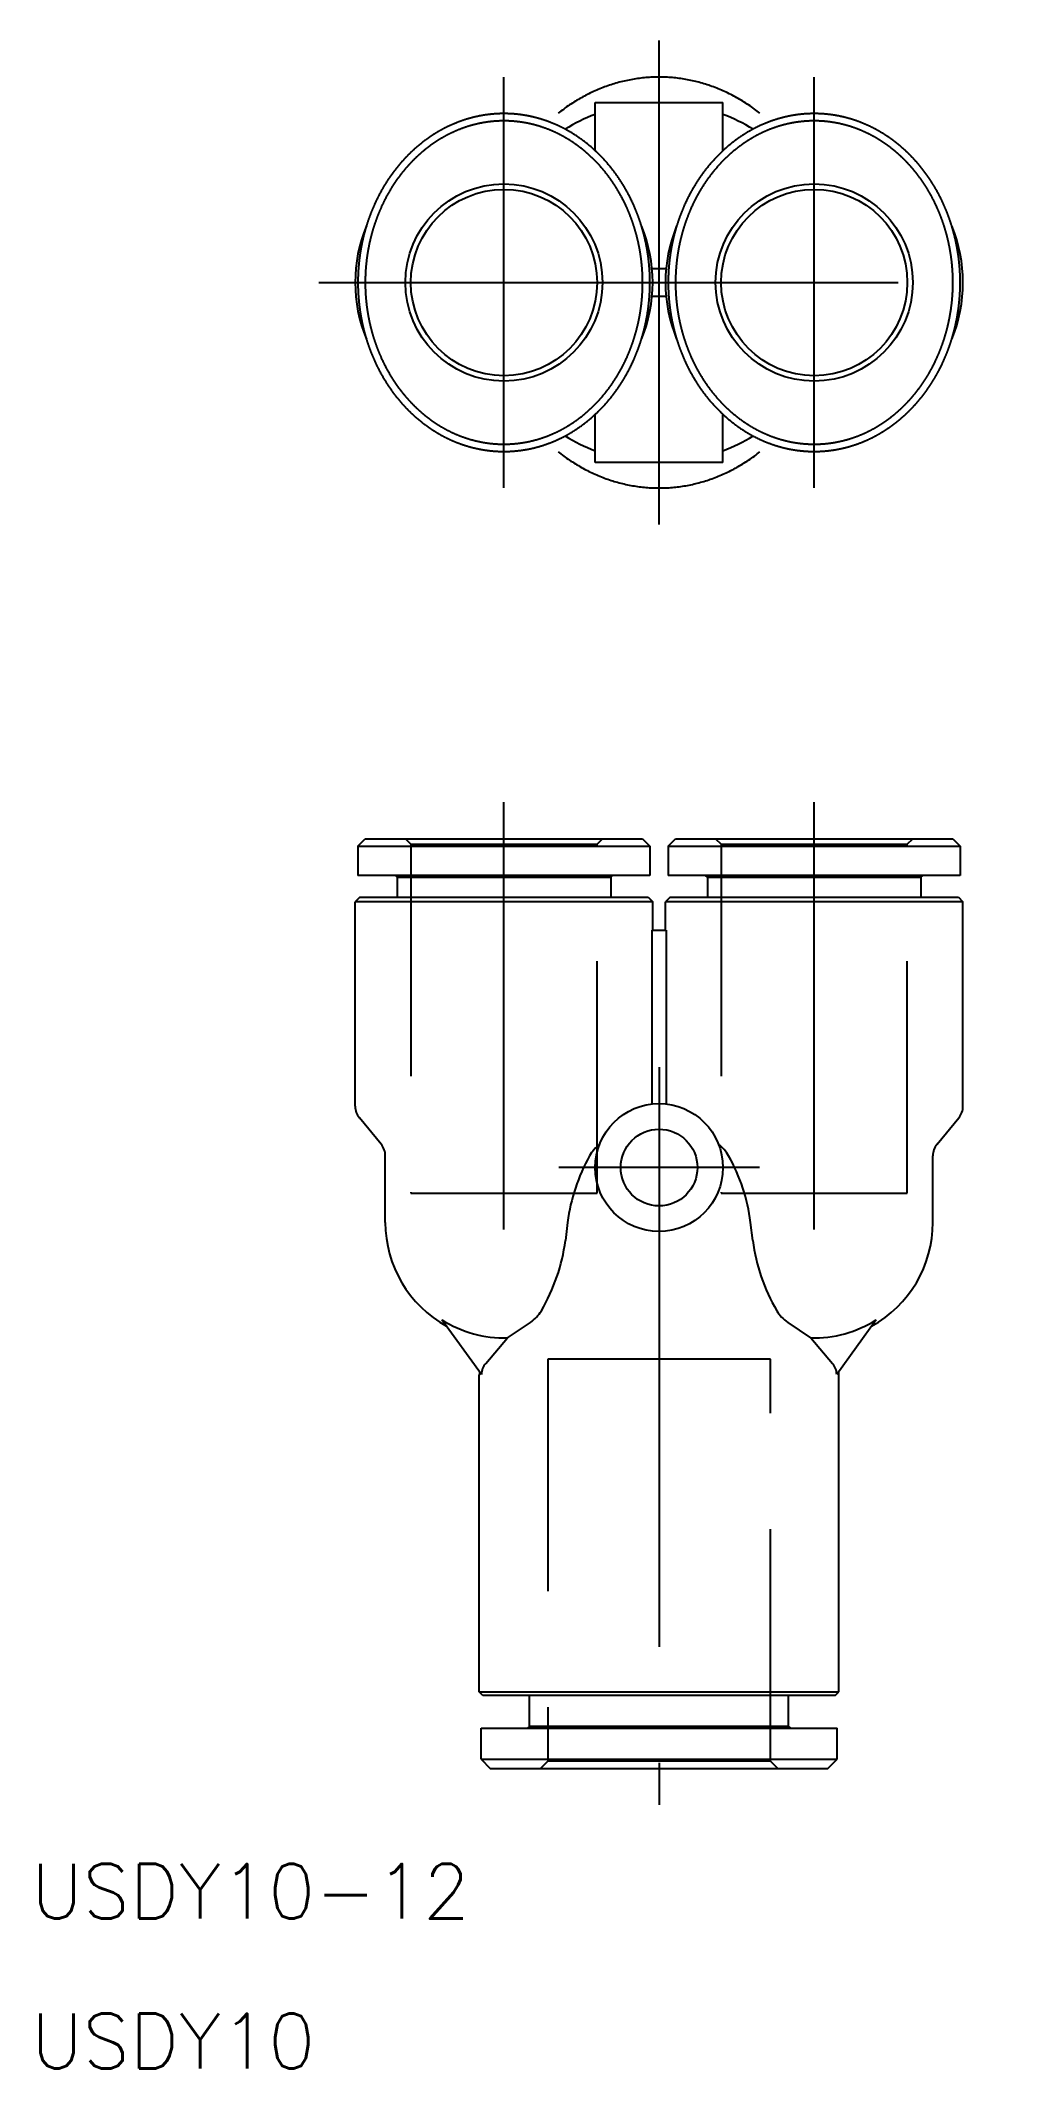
# Model space of a CAD drawing. Extents: x -34 to 19, y -49 to 62.
import ezdxf

# ---------------------------------------------------------------- set-up
doc = ezdxf.new("R2010")
doc.units = 0
doc.linetypes.add('CENTER', pattern=[50.8, 31.75, -6.35, 6.35, -6.35])
doc.linetypes.add('DASHED', pattern=[19.05, 12.7, -6.35])
doc.layers.get('0').update_dxf_attribs({"linetype": 'CONTINUOUS'})
doc.layers.add('CENTER', color=1, linetype='CENTER')
doc.styles.get("Standard").update_dxf_attribs({"font": 'txt.shx', "height": 3, "bigfont": 'bigfont.shx'})

msp = doc.modelspace()

# ---------------------------------------------------------------- texts
at = {"color": 7, "linetype": 'CONTINUOUS'}
for s, p in [('USDY10-12', (-34.403731, -41.125852)), ('USDY10', (-34.403731, -49.327879))]:
    msp.add_text(s, height=3, dxfattribs=at).set_placement(p)

# ---------------------------------------------------------------- linework, layer by layer
at = {"color": 7, "linetype": 'CONTINUOUS'}
for p, q in [((-3.5, 58.309363), (3.5, 58.309363)), ((-3.5, 55.680142), (-3.5, 58.309363)), ((3.5, 55.680142), (3.5, 58.309363)), ((0.384583, 49.209363), (-0.384583, 49.209363)), ((-0.384583, 47.709363), (0.384583, 47.709363)), ((-3.5, 38.609363), (-3.5, 41.238584)), ((3.5, 38.609363), (3.5, 41.238584)), ((3.5, 38.609363), (-3.5, 38.609363)), ((-16.5, 17.6), (-16.1, 18)), ((-16.1, 18), (-0.9, 18)), ((-0.9, 18), (-0.5, 17.6)), ((0.5, 17.6), (0.9, 18)), ((0.9, 18), (16.1, 18)), ((16.1, 18), (16.5, 17.6)), ((-16.5, 17.6), (-0.5, 17.6)), ((-16.5, 17.6), (-16.5, 16)), ((-0.5, 17.6), (-0.5, 16)), ((0.5, 17.6), (16.5, 17.6)), ((0.5, 17.6), (0.5, 16)), ((16.5, 17.6), (16.5, 16)), ((-0.5, 16), (-16.5, 16)), ((-14.35, 15.9), (-14.45, 16)), ((-14.35, 15.9), (-2.65, 15.9)), ((-14.35, 15.9), (-14.35, 14.8)), ((-2.65, 15.9), (-2.55, 16)), ((-2.65, 15.9), (-2.65, 14.8)), ((16.5, 16), (0.5, 16)), ((2.65, 15.9), (2.55, 16)), ((2.65, 15.9), (14.35, 15.9)), ((2.65, 15.9), (2.65, 14.8)), ((14.35, 15.9), (14.45, 16)), ((14.35, 15.9), (14.35, 14.8)), ((-16.4, 14.8), (-16.65, 14.55)), ((-0.35, 14.55), (-16.65, 14.55)), ((-16.65, 3.35926), (-16.65, 14.55)), ((-16.4, 14.8), (-0.6, 14.8)), ((-0.6, 14.8), (-0.35, 14.55)), ((-0.35, 13), (-0.35, 14.55)), ((0.6, 14.8), (0.35, 14.55)), ((16.65, 14.55), (0.35, 14.55)), ((0.35, 13), (0.35, 14.55)), ((0.6, 14.8), (16.4, 14.8)), ((16.4, 14.8), (16.65, 14.55)), ((16.65, 3.35926), (16.65, 14.55)), ((-0.384583, 3.478807), (-0.384583, 13)), ((-0.384583, 13), (0.384583, 13)), ((0.384583, 13), (0.384583, 3.478807)), ((-15.228627, 1.277123), (-16.421373, 2.722877)), ((15.228627, 1.277123), (16.421373, 2.722877)), ((-15, -3), (-15, 0.64074)), ((15, -3), (15, 0.64074)), ((-5.014706, -3), (-5.132353, -4)), ((5.132353, -4), (5.014706, -3)), ((-9.734501, -11.329152), (-11.897127, -8.334747)), ((-8.30414, -9.32589), (-7.046498, -8.482556)), ((7.046498, -8.482556), (8.30414, -9.32589)), ((11.897127, -8.334747), (9.734501, -11.329152)), ((-9.498453, -10.720997), (-8.307244, -9.321411)), ((8.307244, -9.321411), (9.498453, -10.720997)), ((-9.85, -28.7), (-9.85, -11.364032)), ((9.85, -28.7), (9.85, -11.364032)), ((-9.85, -28.7), (9.85, -28.7)), ((-9.65, -28.9), (-9.85, -28.7)), ((9.65, -28.9), (9.85, -28.7)), ((9.65, -28.9), (-9.65, -28.9)), ((-7.1, -30.6), (-7.1, -28.9)), ((7.1, -30.6), (7.1, -28.9)), ((-9.75, -30.7), (9.75, -30.7)), ((-9.75, -32.4), (-9.75, -30.7)), ((-7.1, -30.6), (-7.2, -30.7)), ((7.1, -30.6), (-7.1, -30.6)), ((7.1, -30.6), (7.2, -30.7)), ((9.75, -32.4), (9.75, -30.7)), ((-9.75, -32.4), (9.75, -32.4)), ((-9.75, -32.4), (-9.25, -32.9)), ((-9.25, -32.9), (9.25, -32.9)), ((9.25, -32.9), (9.75, -32.4))]:
    msp.add_line(p, q, dxfattribs=at)
at = {"color": 3, "linetype": 'DASHED'}
for p, q in [((-13.9, 18), (-13.6, 17.7)), ((-3.4, 17.7), (-3.1, 18)), ((3.1, 18), (3.4, 17.7)), ((13.6, 17.7), (13.9, 18)), ((-13.6, 17.7), (-13.6, -1.4)), ((-13.6, 17.7), (-3.4, 17.7)), ((-3.4, -1.4), (-3.4, 17.7)), ((3.4, 17.7), (3.4, -1.4)), ((3.4, 17.7), (13.6, 17.7)), ((13.6, -1.4), (13.6, 17.7)), ((-13.6, -1.4), (-3.4, -1.4)), ((3.4, -1.4), (13.6, -1.4)), ((6.1, -10.5), (-6.1, -10.5)), ((-6.1, -10.5), (-6.1, -32.5)), ((6.1, -32.5), (6.1, -10.5)), ((-6.1, -32.5), (-6.5, -32.9)), ((6.1, -32.5), (-6.1, -32.5)), ((6.5, -32.9), (6.1, -32.5))]:
    msp.add_line(p, q, dxfattribs=at)
at = {"color": 7, "linetype": 'CONTINUOUS'}
for points in [[(5.52727, 57.727, 0), (5.45138, 57.7866, 0), (5.37501, 57.8454, 0), (5.29817, 57.9034, 0), (5.22085, 57.9606, 0), (5.14307, 58.0169, 0), (5.06483, 58.0724, 0), (4.98615, 58.127, 0), (4.90702, 58.1807, 0), (4.82746, 58.2336, 0), (4.74747, 58.2856, 0), (4.66706, 58.3368, 0), (4.58623, 58.3871, 0), (4.505, 58.4365, 0), (4.42336, 58.485, 0), (4.34134, 58.5326, 0), (4.25893, 58.5793, 0), (4.17614, 58.6252, 0), (4.09298, 58.6701, 0), (4.00946, 58.7141, 0), (3.92559, 58.7572, 0), (3.84136, 58.7994, 0), (3.7568, 58.8407, 0), (3.6719, 58.8811, 0), (3.58667, 58.9205, 0), (3.50113, 58.959, 0), (3.41528, 58.9966, 0), (3.32912, 59.0332, 0), (3.24267, 59.069, 0), (3.15593, 59.1037, 0), (3.06891, 59.1375, 0), (2.98162, 59.1704, 0), (2.89407, 59.2023, 0), (2.80626, 59.2333, 0), (2.7182, 59.2633, 0), (2.62989, 59.2924, 0), (2.54136, 59.3205, 0), (2.4526, 59.3476, 0), (2.36362, 59.3738, 0), (2.27443, 59.399, 0), (2.18504, 59.4232, 0), (2.09546, 59.4465, 0), (2.00569, 59.4688, 0), (1.91574, 59.4901, 0), (1.82563, 59.5104, 0), (1.73535, 59.5297, 0), (1.64491, 59.5481, 0), (1.55434, 59.5655, 0), (1.46362, 59.5819, 0), (1.37277, 59.5973, 0), (1.2818, 59.6117, 0), (1.19072, 59.6252, 0), (1.09954, 59.6376, 0), (1.00825, 59.649, 0), (0.916876, 59.6595, 0), (0.82542, 59.669, 0), (0.733891, 59.6774, 0), (0.642297, 59.6849, 0), (0.550647, 59.6914, 0), (0.458947, 59.6969, 0), (0.367206, 59.7014, 0), (0.275433, 59.7049, 0), (0.183636, 59.7074, 0), (0.091822, 59.7089, 0), (0, 59.7094, 0), (-0.091822, 59.7089, 0), (-0.183636, 59.7074, 0), (-0.275433, 59.7049, 0), (-0.367206, 59.7014, 0), (-0.458947, 59.6969, 0), (-0.550647, 59.6914, 0), (-0.642297, 59.6849, 0), (-0.733891, 59.6774, 0), (-0.82542, 59.669, 0), (-0.916876, 59.6595, 0), (-1.00825, 59.649, 0), (-1.09954, 59.6376, 0), (-1.19072, 59.6252, 0), (-1.2818, 59.6117, 0), (-1.37277, 59.5973, 0), (-1.46362, 59.5819, 0), (-1.55434, 59.5655, 0), (-1.64491, 59.5481, 0), (-1.73535, 59.5297, 0), (-1.82563, 59.5104, 0), (-1.91574, 59.4901, 0), (-2.00569, 59.4688, 0), (-2.09546, 59.4465, 0), (-2.18504, 59.4232, 0), (-2.27443, 59.399, 0), (-2.36362, 59.3738, 0), (-2.4526, 59.3476, 0), (-2.54136, 59.3205, 0), (-2.62989, 59.2924, 0), (-2.7182, 59.2633, 0), (-2.80626, 59.2333, 0), (-2.89407, 59.2023, 0), (-2.98162, 59.1704, 0), (-3.06891, 59.1375, 0), (-3.15593, 59.1037, 0), (-3.24267, 59.069, 0), (-3.32912, 59.0332, 0), (-3.41528, 58.9966, 0), (-3.50113, 58.959, 0), (-3.58667, 58.9205, 0), (-3.6719, 58.8811, 0), (-3.7568, 58.8407, 0), (-3.84136, 58.7994, 0), (-3.92559, 58.7572, 0), (-4.00946, 58.7141, 0), (-4.09298, 58.6701, 0), (-4.17614, 58.6252, 0), (-4.25893, 58.5793, 0), (-4.34134, 58.5326, 0), (-4.42336, 58.485, 0), (-4.505, 58.4365, 0), (-4.58623, 58.3871, 0), (-4.66706, 58.3368, 0), (-4.74747, 58.2856, 0), (-4.82746, 58.2336, 0), (-4.90702, 58.1807, 0), (-4.98615, 58.127, 0), (-5.06483, 58.0724, 0), (-5.14307, 58.0169, 0), (-5.22085, 57.9606, 0), (-5.29817, 57.9034, 0), (-5.37501, 57.8454, 0), (-5.45138, 57.7866, 0), (-5.52727, 57.727, 0)], [(-5.52727, 39.1918, 0), (-5.45138, 39.1321, 0), (-5.37501, 39.0733, 0), (-5.29817, 39.0153, 0), (-5.22085, 38.9581, 0), (-5.14307, 38.9018, 0), (-5.06483, 38.8464, 0), (-4.98615, 38.7918, 0), (-4.90702, 38.738, 0), (-4.82746, 38.6851, 0), (-4.74747, 38.6331, 0), (-4.66706, 38.5819, 0), (-4.58623, 38.5317, 0), (-4.505, 38.4823, 0), (-4.42336, 38.4338, 0), (-4.34134, 38.3861, 0), (-4.25893, 38.3394, 0), (-4.17614, 38.2936, 0), (-4.09298, 38.2486, 0), (-4.00946, 38.2046, 0), (-3.92559, 38.1615, 0), (-3.84136, 38.1193, 0), (-3.7568, 38.078, 0), (-3.6719, 38.0377, 0), (-3.58667, 37.9982, 0), (-3.50113, 37.9597, 0), (-3.41528, 37.9221, 0), (-3.32912, 37.8855, 0), (-3.24267, 37.8498, 0), (-3.15593, 37.815, 0), (-3.06891, 37.7812, 0), (-2.98162, 37.7483, 0), (-2.89407, 37.7164, 0), (-2.80626, 37.6854, 0), (-2.7182, 37.6554, 0), (-2.62989, 37.6263, 0), (-2.54136, 37.5982, 0), (-2.4526, 37.5711, 0), (-2.36362, 37.5449, 0), (-2.27443, 37.5197, 0), (-2.18504, 37.4955, 0), (-2.09546, 37.4723, 0), (-2.00569, 37.45, 0), (-1.91574, 37.4287, 0), (-1.82563, 37.4083, 0), (-1.73535, 37.389, 0), (-1.64491, 37.3706, 0), (-1.55434, 37.3532, 0), (-1.46362, 37.3368, 0), (-1.37277, 37.3214, 0), (-1.2818, 37.307, 0), (-1.19072, 37.2936, 0), (-1.09954, 37.2811, 0), (-1.00825, 37.2697, 0), (-0.916876, 37.2592, 0), (-0.82542, 37.2498, 0), (-0.733891, 37.2413, 0), (-0.642297, 37.2338, 0), (-0.550647, 37.2273, 0), (-0.458947, 37.2218, 0), (-0.367206, 37.2173, 0), (-0.275433, 37.2139, 0), (-0.183636, 37.2114, 0), (-0.091822, 37.2099, 0), (0, 37.2094, 0), (0.091822, 37.2099, 0), (0.183636, 37.2114, 0), (0.275433, 37.2139, 0), (0.367206, 37.2173, 0), (0.458947, 37.2218, 0), (0.550647, 37.2273, 0), (0.642297, 37.2338, 0), (0.733891, 37.2413, 0), (0.82542, 37.2498, 0), (0.916876, 37.2592, 0), (1.00825, 37.2697, 0), (1.09954, 37.2811, 0), (1.19072, 37.2936, 0), (1.2818, 37.307, 0), (1.37277, 37.3214, 0), (1.46362, 37.3368, 0), (1.55434, 37.3532, 0), (1.64491, 37.3706, 0), (1.73535, 37.389, 0), (1.82563, 37.4083, 0), (1.91574, 37.4287, 0), (2.00569, 37.45, 0), (2.09546, 37.4723, 0), (2.18504, 37.4955, 0), (2.27443, 37.5197, 0), (2.36362, 37.5449, 0), (2.4526, 37.5711, 0), (2.54136, 37.5982, 0), (2.62989, 37.6263, 0), (2.7182, 37.6554, 0), (2.80626, 37.6854, 0), (2.89407, 37.7164, 0), (2.98162, 37.7483, 0), (3.06891, 37.7812, 0), (3.15593, 37.815, 0), (3.24267, 37.8498, 0), (3.32912, 37.8855, 0), (3.41528, 37.9221, 0), (3.50113, 37.9597, 0), (3.58667, 37.9982, 0), (3.6719, 38.0377, 0), (3.7568, 38.078, 0), (3.84136, 38.1193, 0), (3.92559, 38.1615, 0), (4.00946, 38.2046, 0), (4.09298, 38.2486, 0), (4.17614, 38.2936, 0), (4.25893, 38.3394, 0), (4.34134, 38.3861, 0), (4.42336, 38.4338, 0), (4.505, 38.4823, 0), (4.58623, 38.5317, 0), (4.66706, 38.5819, 0), (4.74747, 38.6331, 0), (4.82746, 38.6851, 0), (4.90702, 38.738, 0), (4.98615, 38.7918, 0), (5.06483, 38.8464, 0), (5.14307, 38.9018, 0), (5.22085, 38.9581, 0), (5.29817, 39.0153, 0), (5.37501, 39.0733, 0), (5.45138, 39.1321, 0), (5.52727, 39.1918, 0)]]:
    msp.add_polyline3d(points, dxfattribs=at)
at = {"color": 7}
for points in [[(-0.5, 48.4594, 0), (-0.50001, 48.4747, 0), (-0.500041, 48.4899, 0), (-0.500093, 48.5052, 0), (-0.500166, 48.5205, 0), (-0.50026, 48.5358, 0), (-0.500374, 48.551, 0), (-0.50051, 48.5663, 0), (-0.500667, 48.5815, 0), (-0.500846, 48.5968, 0), (-0.501046, 48.612, 0), (-0.501267, 48.6272, 0), (-0.501511, 48.6425, 0), (-0.501775, 48.6577, 0), (-0.502062, 48.673, 0), (-0.502371, 48.6882, 0), (-0.502701, 48.7035, 0), (-0.503054, 48.7187, 0), (-0.503429, 48.734, 0), (-0.503826, 48.7492, 0), (-0.504245, 48.7645, 0), (-0.504687, 48.7798, 0), (-0.505152, 48.7951, 0), (-0.505639, 48.8103, 0), (-0.506149, 48.8256, 0), (-0.506682, 48.8409, 0), (-0.507238, 48.8563, 0), (-0.507816, 48.8716, 0), (-0.508418, 48.8869, 0), (-0.509043, 48.9023, 0), (-0.509692, 48.9176, 0), (-0.510363, 48.933, 0), (-0.511059, 48.9484, 0), (-0.511777, 48.9638, 0), (-0.51252, 48.9792, 0), (-0.513286, 48.9946, 0), (-0.514076, 49.0101, 0), (-0.51489, 49.0256, 0), (-0.515728, 49.0411, 0), (-0.516591, 49.0566, 0), (-0.517477, 49.0721, 0), (-0.518388, 49.0877, 0), (-0.519323, 49.1032, 0), (-0.520283, 49.1188, 0), (-0.521267, 49.1345, 0), (-0.522276, 49.1501, 0), (-0.52331, 49.1658, 0), (-0.524369, 49.1815, 0), (-0.525452, 49.1972, 0), (-0.526561, 49.213, 0), (-0.527695, 49.2288, 0), (-0.528854, 49.2446, 0), (-0.530039, 49.2604, 0), (-0.531249, 49.2763, 0), (-0.532484, 49.2922, 0), (-0.533745, 49.3081, 0), (-0.535032, 49.3241, 0), (-0.536344, 49.3401, 0), (-0.537683, 49.3561, 0), (-0.539047, 49.3722, 0), (-0.540438, 49.3883, 0), (-0.541856, 49.4045, 0), (-0.543301, 49.4206, 0), (-0.544773, 49.4369, 0), (-0.546273, 49.4531, 0), (-0.547802, 49.4694, 0), (-0.54936, 49.4858, 0), (-0.550946, 49.5022, 0), (-0.552563, 49.5186, 0), (-0.554209, 49.5351, 0), (-0.555886, 49.5516, 0), (-0.557594, 49.5682, 0), (-0.559333, 49.5848, 0), (-0.561103, 49.6015, 0), (-0.562906, 49.6182, 0), (-0.564741, 49.635, 0), (-0.566609, 49.6518, 0), (-0.568511, 49.6686, 0), (-0.570446, 49.6855, 0), (-0.572415, 49.7025, 0), (-0.574419, 49.7195, 0), (-0.576457, 49.7366, 0), (-0.578531, 49.7537, 0), (-0.580641, 49.7709, 0), (-0.582787, 49.7881, 0), (-0.584969, 49.8054, 0), (-0.587189, 49.8227, 0), (-0.589445, 49.8401, 0), (-0.59174, 49.8576, 0), (-0.594073, 49.8751, 0), (-0.596444, 49.8927, 0), (-0.598854, 49.9103, 0), (-0.601304, 49.928, 0), (-0.603793, 49.9457, 0), (-0.606323, 49.9636, 0), (-0.608893, 49.9814, 0), (-0.611505, 49.9994, 0), (-0.614158, 50.0174, 0), (-0.616852, 50.0354, 0), (-0.619589, 50.0536, 0), (-0.622369, 50.0718, 0), (-0.625192, 50.09, 0), (-0.628058, 50.1084, 0), (-0.630968, 50.1268, 0), (-0.633922, 50.1452, 0), (-0.636921, 50.1638, 0), (-0.639965, 50.1824, 0), (-0.643055, 50.2011, 0), (-0.646191, 50.2198, 0), (-0.649373, 50.2387, 0), (-0.652602, 50.2576, 0), (-0.655877, 50.2765, 0), (-0.659201, 50.2956, 0), (-0.662572, 50.3147, 0), (-0.665992, 50.3339, 0), (-0.669461, 50.3532, 0), (-0.67298, 50.3725, 0), (-0.67655, 50.3919, 0), (-0.680171, 50.4114, 0), (-0.683843, 50.4309, 0), (-0.687568, 50.4505, 0), (-0.691343, 50.4702, 0), (-0.695171, 50.4899, 0), (-0.699051, 50.5096, 0), (-0.702983, 50.5295, 0), (-0.706968, 50.5494, 0), (-0.711005, 50.5693, 0), (-0.715096, 50.5893, 0), (-0.719239, 50.6094, 0), (-0.723435, 50.6295, 0), (-0.727684, 50.6497, 0), (-0.731988, 50.6699, 0), (-0.736344, 50.6902, 0), (-0.740755, 50.7106, 0), (-0.74522, 50.731, 0), (-0.749739, 50.7514, 0), (-0.754312, 50.7719, 0), (-0.75894, 50.7924, 0), (-0.763623, 50.813, 0), (-0.76836, 50.8337, 0), (-0.773153, 50.8544, 0), (-0.778001, 50.8751, 0), (-0.782905, 50.8959, 0), (-0.787864, 50.9168, 0), (-0.792879, 50.9376, 0), (-0.79795, 50.9586, 0), (-0.803077, 50.9795, 0), (-0.808261, 51.0006, 0), (-0.813501, 51.0216, 0), (-0.818798, 51.0427, 0), (-0.824152, 51.0639, 0), (-0.829562, 51.0851, 0), (-0.83503, 51.1063, 0), (-0.840556, 51.1276, 0), (-0.846139, 51.1489, 0), (-0.85178, 51.1702, 0), (-0.857479, 51.1916, 0), (-0.863236, 51.213, 0), (-0.869051, 51.2345, 0), (-0.874925, 51.256, 0), (-0.880857, 51.2775, 0), (-0.886849, 51.2991, 0), (-0.892899, 51.3207, 0), (-0.899008, 51.3423, 0), (-0.905177, 51.364, 0), (-0.911406, 51.3857, 0), (-0.917694, 51.4074, 0), (-0.924042, 51.4292, 0), (-0.93045, 51.451, 0), (-0.936919, 51.4728, 0), (-0.943448, 51.4947, 0), (-0.950037, 51.5166, 0), (-0.956688, 51.5385, 0), (-0.963399, 51.5604, 0), (-0.970171, 51.5824, 0), (-0.977005, 51.6044, 0), (-0.983901, 51.6264, 0), (-0.990858, 51.6484, 0), (-0.997877, 51.6705, 0), (-1.00496, 51.6926, 0), (-1.0121, 51.7147, 0), (-1.01931, 51.7368, 0), (-1.02657, 51.7589, 0), (-1.03391, 51.7811, 0), (-1.0413, 51.8033, 0), (-1.04876, 51.8255, 0), (-1.05628, 51.8477, 0), (-1.06386, 51.87, 0), (-1.07151, 51.8922, 0), (-1.07922, 51.9145, 0), (-1.08699, 51.9368, 0), (-1.09483, 51.9591, 0), (-1.10274, 51.9814, 0), (-1.11071, 52.0038, 0), (-1.11874, 52.0261, 0), (-1.12684, 52.0485, 0), (-1.135, 52.0709, 0), (-1.14323, 52.0932, 0), (-1.15152, 52.1156, 0), (-1.15988, 52.138, 0), (-1.1683, 52.1605, 0), (-1.1768, 52.1829, 0), (-1.18535, 52.2053, 0), (-1.19398, 52.2277, 0), (-1.20267, 52.2502, 0), (-1.21142, 52.2726, 0), (-1.22025, 52.2951, 0), (-1.22914, 52.3176, 0), (-1.2381, 52.3401, 0), (-1.24712, 52.3626, 0), (-1.25622, 52.3851, 0), (-1.26538, 52.4076, 0), (-1.27461, 52.4301, 0), (-1.2839, 52.4526, 0), (-1.29327, 52.4752, 0), (-1.3027, 52.4977, 0), (-1.3122, 52.5202, 0), (-1.32177, 52.5428, 0), (-1.3314, 52.5654, 0), (-1.34111, 52.5879, 0), (-1.35088, 52.6105, 0), (-1.36072, 52.6331, 0), (-1.37063, 52.6556, 0), (-1.38061, 52.6782, 0), (-1.39065, 52.7008, 0), (-1.40077, 52.7234, 0), (-1.41095, 52.7459, 0), (-1.4212, 52.7685, 0), (-1.43152, 52.7911, 0), (-1.44191, 52.8137, 0), (-1.45237, 52.8363, 0), (-1.4629, 52.8589, 0), (-1.4735, 52.8814, 0), (-1.48416, 52.904, 0), (-1.4949, 52.9266, 0), (-1.50571, 52.9492, 0), (-1.51658, 52.9717, 0), (-1.52752, 52.9943, 0), (-1.53854, 53.0169, 0), (-1.54962, 53.0394, 0), (-1.56078, 53.062, 0), (-1.572, 53.0845, 0), (-1.58329, 53.1071, 0), (-1.59466, 53.1296, 0), (-1.60609, 53.1522, 0), (-1.61759, 53.1747, 0), (-1.62917, 53.1972, 0), (-1.64081, 53.2197, 0), (-1.65253, 53.2422, 0), (-1.66431, 53.2647, 0), (-1.67617, 53.2872, 0), (-1.6881, 53.3097, 0), (-1.70009, 53.3321, 0), (-1.71216, 53.3546, 0), (-1.7243, 53.377, 0), (-1.73651, 53.3994, 0), (-1.74879, 53.4219, 0), (-1.76115, 53.4443, 0), (-1.77357, 53.4667, 0), (-1.78606, 53.489, 0), (-1.79863, 53.5114, 0), (-1.81127, 53.5337, 0), (-1.82398, 53.5561, 0), (-1.83676, 53.5784, 0), (-1.84961, 53.6007, 0), (-1.86254, 53.623, 0), (-1.87553, 53.6453, 0), (-1.8886, 53.6675, 0), (-1.90174, 53.6898, 0), (-1.91495, 53.712, 0), (-1.92824, 53.7342, 0), (-1.94159, 53.7564, 0), (-1.95502, 53.7785, 0), (-1.96852, 53.8007, 0), (-1.9821, 53.8228, 0), (-1.99574, 53.8449, 0), (-2.00946, 53.867, 0), (-2.02325, 53.889, 0), (-2.03711, 53.9111, 0), (-2.05105, 53.9331, 0), (-2.06505, 53.955, 0), (-2.07913, 53.977, 0), (-2.09327, 53.9989, 0), (-2.10749, 54.0208, 0), (-2.12178, 54.0427, 0), (-2.13614, 54.0645, 0), (-2.15057, 54.0864, 0), (-2.16506, 54.1082, 0), (-2.17963, 54.1299, 0), (-2.19427, 54.1516, 0), (-2.20898, 54.1733, 0), (-2.22375, 54.195, 0), (-2.2386, 54.2167, 0), (-2.25351, 54.2383, 0), (-2.26849, 54.2598, 0), (-2.28354, 54.2814, 0), (-2.29866, 54.3029, 0), (-2.31385, 54.3244, 0), (-2.3291, 54.3458, 0), (-2.34443, 54.3672, 0), (-2.35982, 54.3886, 0), (-2.37527, 54.4099, 0), (-2.3908, 54.4312, 0), (-2.40639, 54.4524, 0), (-2.42205, 54.4737, 0), (-2.43777, 54.4948, 0), (-2.45356, 54.516, 0), (-2.46942, 54.5371, 0), (-2.48534, 54.5581, 0), (-2.50133, 54.5791, 0), (-2.51738, 54.6001, 0), (-2.5335, 54.6211, 0), (-2.54969, 54.642, 0), (-2.56594, 54.6628, 0), (-2.58225, 54.6836, 0), (-2.59863, 54.7044, 0), (-2.61507, 54.7251, 0), (-2.63158, 54.7458, 0), (-2.64815, 54.7664, 0), (-2.66479, 54.787, 0), (-2.68149, 54.8075, 0), (-2.69825, 54.828, 0), (-2.71508, 54.8485, 0), (-2.73196, 54.8688, 0), (-2.74892, 54.8892, 0), (-2.76593, 54.9095, 0), (-2.78301, 54.9297, 0), (-2.80015, 54.9499, 0), (-2.81735, 54.9701, 0), (-2.83461, 54.9902, 0), (-2.85193, 55.0102, 0), (-2.86932, 55.0302, 0), (-2.88677, 55.0501, 0), (-2.90428, 55.07, 0), (-2.92185, 55.0898, 0), (-2.93948, 55.1096, 0), (-2.95717, 55.1293, 0), (-2.97492, 55.149, 0), (-2.99273, 55.1686, 0), (-3.0106, 55.1881, 0), (-3.02853, 55.2076, 0), (-3.04652, 55.2271, 0), (-3.06457, 55.2465, 0), (-3.08267, 55.2658, 0), (-3.10083, 55.285, 0), (-3.11905, 55.3042, 0), (-3.13733, 55.3234, 0), (-3.15566, 55.3424, 0), (-3.17405, 55.3615, 0), (-3.19249, 55.3804, 0), (-3.21099, 55.3993, 0), (-3.22954, 55.4181, 0), (-3.24815, 55.4369, 0), (-3.26681, 55.4556, 0), (-3.28552, 55.4743, 0), (-3.30429, 55.4928, 0), (-3.32311, 55.5114, 0), (-3.34198, 55.5298, 0), (-3.3609, 55.5482, 0), (-3.37987, 55.5665, 0), (-3.3989, 55.5848, 0), (-3.41797, 55.603, 0), (-3.43709, 55.6211, 0), (-3.45627, 55.6392, 0), (-3.47549, 55.6572, 0), (-3.49476, 55.6751, 0), (-3.51408, 55.6929, 0), (-3.53345, 55.7107, 0), (-3.55287, 55.7284, 0), (-3.57233, 55.7461, 0), (-3.59184, 55.7637, 0), (-3.61139, 55.7812, 0), (-3.63099, 55.7986, 0), (-3.65064, 55.816, 0), (-3.67033, 55.8333, 0), (-3.69007, 55.8506, 0), (-3.70985, 55.8677, 0), (-3.72967, 55.8848, 0), (-3.74954, 55.9018, 0), (-3.76945, 55.9188, 0), (-3.7894, 55.9356, 0), (-3.80939, 55.9524, 0), (-3.82943, 55.9692, 0), (-3.84951, 55.9858, 0), (-3.86962, 56.0024, 0), (-3.88978, 56.0189, 0), (-3.90998, 56.0353, 0), (-3.93022, 56.0517, 0), (-3.95049, 56.0679, 0), (-3.97081, 56.0841, 0), (-3.99116, 56.1002, 0), (-4.01156, 56.1163, 0), (-4.03199, 56.1322, 0), (-4.05245, 56.1481, 0), (-4.07295, 56.1639, 0), (-4.09349, 56.1797, 0), (-4.11407, 56.1953, 0), (-4.13468, 56.2109, 0), (-4.15532, 56.2264, 0), (-4.176, 56.2418, 0), (-4.19671, 56.2571, 0), (-4.21744, 56.2724, 0), (-4.23821, 56.2875, 0), (-4.25901, 56.3026, 0), (-4.27984, 56.3176, 0), (-4.3007, 56.3326, 0), (-4.32159, 56.3474, 0), (-4.34251, 56.3622, 0), (-4.36346, 56.3768, 0), (-4.38444, 56.3914, 0), (-4.40545, 56.406, 0), (-4.42648, 56.4204, 0), (-4.44755, 56.4348, 0), (-4.46864, 56.449, 0), (-4.48976, 56.4632, 0), (-4.51091, 56.4774, 0), (-4.53209, 56.4914, 0), (-4.55329, 56.5053, 0), (-4.57452, 56.5192, 0), (-4.59578, 56.533, 0), (-4.61706, 56.5467, 0), (-4.63837, 56.5603, 0), (-4.65971, 56.5739, 0), (-4.68107, 56.5874, 0), (-4.70246, 56.6007, 0), (-4.72387, 56.614, 0), (-4.74531, 56.6273, 0), (-4.76677, 56.6404, 0), (-4.78826, 56.6535, 0), (-4.80977, 56.6665, 0), (-4.83131, 56.6794, 0), (-4.85287, 56.6922, 0), (-4.87446, 56.7049, 0), (-4.89606, 56.7176, 0), (-4.91769, 56.7301, 0), (-4.93935, 56.7426, 0), (-4.96102, 56.755, 0), (-4.98272, 56.7674, 0), (-5.00444, 56.7796, 0), (-5.02619, 56.7918, 0), (-5.04795, 56.8039, 0), (-5.06974, 56.8159, 0), (-5.09155, 56.8278, 0), (-5.11338, 56.8396, 0), (-5.13523, 56.8514, 0), (-5.1571, 56.8631, 0), (-5.17899, 56.8747, 0), (-5.2009, 56.8862, 0), (-5.22283, 56.8976, 0), (-5.24478, 56.909, 0), (-5.26675, 56.9202, 0), (-5.28874, 56.9314, 0), (-5.31074, 56.9425, 0), (-5.33277, 56.9536, 0), (-5.35481, 56.9645, 0), (-5.37688, 56.9754, 0), (-5.39896, 56.9862, 0), (-5.42106, 56.9969, 0), (-5.44317, 57.0075, 0), (-5.46531, 57.018, 0), (-5.48746, 57.0285, 0), (-5.50963, 57.0388, 0), (-5.53182, 57.0491, 0), (-5.55402, 57.0593, 0), (-5.57624, 57.0695, 0), (-5.59848, 57.0795, 0), (-5.62074, 57.0895, 0), (-5.64301, 57.0994, 0), (-5.6653, 57.1092, 0), (-5.6876, 57.1189, 0), (-5.70992, 57.1286, 0), (-5.73226, 57.1381, 0), (-5.75461, 57.1476, 0), (-5.77698, 57.157, 0), (-5.79936, 57.1664, 0), (-5.82176, 57.1756, 0), (-5.84417, 57.1848, 0), (-5.8666, 57.1939, 0), (-5.88905, 57.2029, 0), (-5.9115, 57.2118, 0), (-5.93398, 57.2206, 0), (-5.95646, 57.2294, 0), (-5.97896, 57.2381, 0), (-6.00148, 57.2467, 0), (-6.024, 57.2552, 0), (-6.04655, 57.2636, 0), (-6.0691, 57.272, 0), (-6.09167, 57.2803, 0), (-6.11425, 57.2885, 0), (-6.13685, 57.2966, 0), (-6.15945, 57.3046, 0), (-6.18207, 57.3126, 0), (-6.20471, 57.3205, 0), (-6.22735, 57.3283, 0), (-6.25001, 57.336, 0), (-6.27268, 57.3436, 0), (-6.29536, 57.3512, 0), (-6.31805, 57.3587, 0), (-6.34075, 57.3661, 0), (-6.36346, 57.3734, 0), (-6.38619, 57.3806, 0), (-6.40893, 57.3878, 0), (-6.43167, 57.3949, 0), (-6.45443, 57.4019, 0), (-6.4772, 57.4088, 0), (-6.49998, 57.4156, 0), (-6.52277, 57.4224, 0), (-6.54557, 57.4291, 0), (-6.56837, 57.4357, 0), (-6.59119, 57.4422, 0), (-6.61402, 57.4486, 0), (-6.63686, 57.455, 0), (-6.6597, 57.4613, 0), (-6.68256, 57.4675, 0), (-6.70542, 57.4736, 0), (-6.72829, 57.4797, 0), (-6.75117, 57.4856, 0), (-6.77406, 57.4915, 0), (-6.79696, 57.4973, 0), (-6.81986, 57.5031, 0), (-6.84278, 57.5087, 0), (-6.8657, 57.5143, 0), (-6.88863, 57.5198, 0), (-6.91156, 57.5252, 0), (-6.93451, 57.5305, 0), (-6.95746, 57.5358, 0), (-6.98041, 57.541, 0), (-7.00338, 57.5461, 0), (-7.02635, 57.5511, 0), (-7.04933, 57.556, 0), (-7.07232, 57.5609, 0), (-7.09531, 57.5657, 0), (-7.11831, 57.5704, 0), (-7.14131, 57.575, 0), (-7.16433, 57.5795, 0), (-7.18734, 57.584, 0), (-7.21037, 57.5884, 0), (-7.2334, 57.5927, 0), (-7.25643, 57.5969, 0), (-7.27948, 57.6011, 0), (-7.30252, 57.6052, 0), (-7.32558, 57.6092, 0), (-7.34863, 57.6131, 0), (-7.3717, 57.6169, 0), (-7.39477, 57.6207, 0), (-7.41784, 57.6244, 0), (-7.44092, 57.628, 0), (-7.464, 57.6315, 0), (-7.48709, 57.6349, 0), (-7.51018, 57.6383, 0), (-7.53328, 57.6416, 0), (-7.55638, 57.6448, 0), (-7.57948, 57.6479, 0), (-7.60259, 57.651, 0), (-7.6257, 57.654, 0), (-7.64882, 57.6569, 0), (-7.67194, 57.6597, 0), (-7.69507, 57.6624, 0), (-7.71819, 57.6651, 0), (-7.74132, 57.6677, 0), (-7.76446, 57.6702, 0), (-7.7876, 57.6726, 0), (-7.81074, 57.675, 0), (-7.83388, 57.6772, 0), (-7.85703, 57.6794, 0), (-7.88017, 57.6816, 0), (-7.90332, 57.6836, 0), (-7.92648, 57.6856, 0), (-7.94963, 57.6875, 0), (-7.97279, 57.6893, 0), (-7.99595, 57.691, 0), (-8.01911, 57.6926, 0), (-8.04228, 57.6942, 0), (-8.06544, 57.6957, 0), (-8.08861, 57.6971, 0), (-8.11178, 57.6985, 0), (-8.13495, 57.6997, 0), (-8.15812, 57.7009, 0), (-8.18129, 57.702, 0), (-8.20447, 57.703, 0), (-8.22765, 57.704, 0), (-8.25083, 57.7049, 0), (-8.27401, 57.7057, 0), (-8.2972, 57.7064, 0), (-8.32038, 57.707, 0), (-8.34357, 57.7076, 0), (-8.36675, 57.7081, 0), (-8.38994, 57.7085, 0), (-8.41313, 57.7088, 0), (-8.43632, 57.7091, 0), (-8.4595, 57.7092, 0), (-8.48269, 57.7093, 0), (-8.50588, 57.7093, 0), (-8.52907, 57.7093, 0), (-8.55225, 57.7091, 0), (-8.57544, 57.7089, 0), (-8.59862, 57.7086, 0), (-8.6218, 57.7083, 0), (-8.64498, 57.7078, 0), (-8.66816, 57.7073, 0), (-8.69134, 57.7067, 0), (-8.71452, 57.706, 0), (-8.73769, 57.7053, 0), (-8.76086, 57.7044, 0), (-8.78403, 57.7035, 0), (-8.80719, 57.7025, 0), (-8.83035, 57.7014, 0), (-8.85351, 57.7003, 0), (-8.87667, 57.6991, 0), (-8.89982, 57.6978, 0), (-8.92297, 57.6964, 0), (-8.94611, 57.6949, 0), (-8.96925, 57.6934, 0), (-8.99238, 57.6918, 0), (-9.01551, 57.6901, 0), (-9.03864, 57.6884, 0), (-9.06176, 57.6865, 0), (-9.08487, 57.6846, 0), (-9.10798, 57.6826, 0), (-9.13108, 57.6805, 0), (-9.15418, 57.6784, 0), (-9.17727, 57.6761, 0), (-9.20035, 57.6738, 0), (-9.22343, 57.6715, 0), (-9.2465, 57.669, 0), (-9.26957, 57.6665, 0), (-9.29263, 57.6638, 0), (-9.31568, 57.6611, 0), (-9.33872, 57.6584, 0), (-9.36176, 57.6555, 0), (-9.38478, 57.6526, 0), (-9.4078, 57.6496, 0), (-9.43081, 57.6465, 0), (-9.45382, 57.6434, 0), (-9.47681, 57.6402, 0), (-9.4998, 57.6368, 0), (-9.52277, 57.6335, 0), (-9.54574, 57.63, 0), (-9.5687, 57.6265, 0), (-9.59164, 57.6228, 0), (-9.61458, 57.6191, 0), (-9.6375, 57.6154, 0), (-9.66042, 57.6115, 0), (-9.68332, 57.6076, 0), (-9.70621, 57.6036, 0), (-9.72909, 57.5995, 0), (-9.75195, 57.5954, 0), (-9.77481, 57.5911, 0), (-9.79765, 57.5868, 0), (-9.82047, 57.5825, 0), (-9.84329, 57.578, 0), (-9.86609, 57.5735, 0), (-9.88888, 57.5689, 0), (-9.91165, 57.5642, 0), (-9.93441, 57.5594, 0), (-9.95715, 57.5546, 0), (-9.97988, 57.5497, 0), (-10.0026, 57.5447, 0), (-10.0253, 57.5396, 0), (-10.048, 57.5345, 0), (-10.0706, 57.5293, 0), (-10.0933, 57.524, 0), (-10.1159, 57.5186, 0), (-10.1385, 57.5132, 0), (-10.1611, 57.5077, 0), (-10.1837, 57.5021, 0), (-10.2063, 57.4965, 0), (-10.2288, 57.4907, 0), (-10.2514, 57.4849, 0), (-10.2739, 57.479, 0), (-10.2964, 57.4731, 0), (-10.3188, 57.4671, 0), (-10.3413, 57.461, 0), (-10.3637, 57.4548, 0), (-10.3861, 57.4485, 0), (-10.4085, 57.4422, 0), (-10.4309, 57.4358, 0), (-10.4533, 57.4294, 0), (-10.4756, 57.4228, 0), (-10.4979, 57.4162, 0), (-10.5202, 57.4095, 0), (-10.5425, 57.4028, 0), (-10.5647, 57.3959, 0), (-10.5869, 57.389, 0), (-10.6092, 57.3821, 0), (-10.6313, 57.375, 0), (-10.6535, 57.3679, 0), (-10.6756, 57.3607, 0), (-10.6977, 57.3535, 0), (-10.7198, 57.3461, 0), (-10.7419, 57.3387, 0), (-10.7639, 57.3312, 0), (-10.7859, 57.3237, 0), (-10.8079, 57.3161, 0), (-10.8299, 57.3084, 0), (-10.8518, 57.3006, 0), (-10.8738, 57.2928, 0), (-10.8956, 57.2849, 0), (-10.9175, 57.2769, 0), (-10.9393, 57.2689, 0), (-10.9612, 57.2607, 0), (-10.9829, 57.2526, 0), (-11.0047, 57.2443, 0), (-11.0264, 57.236, 0), (-11.0481, 57.2276, 0), (-11.0698, 57.2191, 0), (-11.0914, 57.2106, 0), (-11.1131, 57.202, 0), (-11.1346, 57.1933, 0), (-11.1562, 57.1846, 0), (-11.1777, 57.1758, 0), (-11.1992, 57.1669, 0), (-11.2207, 57.158, 0), (-11.2421, 57.149, 0), (-11.2636, 57.1399, 0), (-11.2849, 57.1307, 0), (-11.3063, 57.1215, 0), (-11.3276, 57.1123, 0), (-11.3489, 57.1029, 0), (-11.3702, 57.0935, 0), (-11.3914, 57.084, 0), (-11.4126, 57.0745, 0), (-11.4338, 57.0649, 0), (-11.4549, 57.0552, 0), (-11.476, 57.0455, 0), (-11.4971, 57.0357, 0), (-11.5181, 57.0258, 0), (-11.5391, 57.0158, 0), (-11.5601, 57.0058, 0), (-11.581, 56.9958, 0), (-11.6019, 56.9857, 0), (-11.6228, 56.9755, 0), (-11.6436, 56.9652, 0), (-11.6644, 56.9549, 0), (-11.6852, 56.9445, 0), (-11.7059, 56.9341, 0), (-11.7266, 56.9236, 0), (-11.7473, 56.913, 0), (-11.7679, 56.9024, 0), (-11.7885, 56.8917, 0), (-11.8091, 56.8809, 0), (-11.8296, 56.8701, 0), (-11.8501, 56.8592, 0), (-11.8705, 56.8483, 0), (-11.891, 56.8373, 0), (-11.9113, 56.8262, 0), (-11.9317, 56.8151, 0), (-11.952, 56.8039, 0), (-11.9723, 56.7926, 0), (-11.9925, 56.7813, 0), (-12.0127, 56.77, 0), (-12.0328, 56.7585, 0), (-12.053, 56.747, 0), (-12.073, 56.7355, 0), (-12.0931, 56.7239, 0), (-12.1131, 56.7122, 0), (-12.1331, 56.7005, 0), (-12.153, 56.6887, 0), (-12.1729, 56.6769, 0), (-12.1927, 56.665, 0), (-12.2125, 56.653, 0), (-12.2323, 56.641, 0), (-12.252, 56.6289, 0), (-12.2717, 56.6168, 0), (-12.2913, 56.6046, 0), (-12.3109, 56.5924, 0), (-12.3305, 56.5801, 0), (-12.35, 56.5677, 0), (-12.3695, 56.5553, 0), (-12.3889, 56.5429, 0), (-12.4083, 56.5304, 0), (-12.4277, 56.5178, 0), (-12.447, 56.5052, 0), (-12.4663, 56.4925, 0), (-12.4855, 56.4797, 0), (-12.5047, 56.4669, 0), (-12.5239, 56.4541, 0), (-12.543, 56.4412, 0), (-12.5621, 56.4282, 0), (-12.5811, 56.4152, 0), (-12.6001, 56.4022, 0), (-12.619, 56.3891, 0), (-12.6379, 56.3759, 0), (-12.6568, 56.3627, 0), (-12.6756, 56.3494, 0), (-12.6944, 56.3361, 0), (-12.7131, 56.3227, 0), (-12.7318, 56.3092, 0), (-12.7505, 56.2958, 0), (-12.7691, 56.2822, 0), (-12.7877, 56.2686, 0), (-12.8062, 56.255, 0), (-12.8247, 56.2413, 0), (-12.8431, 56.2276, 0), (-12.8615, 56.2138, 0), (-12.8799, 56.1999, 0), (-12.8982, 56.186, 0), (-12.9165, 56.1721, 0), (-12.9347, 56.1581, 0), (-12.9529, 56.144, 0), (-12.9711, 56.1299, 0), (-12.9892, 56.1158, 0), (-13.0072, 56.1015, 0), (-13.0253, 56.0873, 0), (-13.0432, 56.073, 0), (-13.0612, 56.0586, 0), (-13.0791, 56.0442, 0), (-13.0969, 56.0298, 0), (-13.1147, 56.0153, 0), (-13.1325, 56.0007, 0), (-13.1502, 55.9862, 0), (-13.1679, 55.9715, 0), (-13.1855, 55.9568, 0), (-13.2031, 55.9421, 0), (-13.2207, 55.9273, 0), (-13.2382, 55.9124, 0), (-13.2556, 55.8976, 0), (-13.2731, 55.8826, 0), (-13.2904, 55.8676, 0), (-13.3078, 55.8526, 0), (-13.3251, 55.8375, 0), (-13.3423, 55.8224, 0), (-13.3595, 55.8072, 0), (-13.3767, 55.792, 0), (-13.3938, 55.7768, 0), (-13.4109, 55.7615, 0), (-13.4279, 55.7461, 0), (-13.4449, 55.7307, 0), (-13.4618, 55.7153, 0), (-13.4787, 55.6998, 0), (-13.4956, 55.6842, 0), (-13.5124, 55.6686, 0), (-13.5292, 55.653, 0), (-13.5459, 55.6373, 0), (-13.5626, 55.6216, 0), (-13.5792, 55.6058, 0), (-13.5958, 55.59, 0), (-13.6124, 55.5742, 0), (-13.6289, 55.5583, 0), (-13.6453, 55.5423, 0), (-13.6617, 55.5263, 0), (-13.6781, 55.5103, 0), (-13.6945, 55.4942, 0), (-13.7107, 55.4781, 0), (-13.727, 55.4619, 0), (-13.7432, 55.4457, 0), (-13.7593, 55.4295, 0), (-13.7754, 55.4132, 0), (-13.7915, 55.3969, 0), (-13.8075, 55.3805, 0), (-13.8235, 55.3641, 0), (-13.8394, 55.3476, 0), (-13.8553, 55.3311, 0), (-13.8712, 55.3145, 0), (-13.8869, 55.2979, 0), (-13.9027, 55.2813, 0), (-13.9184, 55.2646, 0), (-13.9341, 55.2479, 0), (-13.9497, 55.2312, 0), (-13.9653, 55.2144, 0), (-13.9808, 55.1975, 0), (-13.9963, 55.1806, 0), (-14.0117, 55.1637, 0), (-14.0271, 55.1468, 0), (-14.0424, 55.1298, 0), (-14.0577, 55.1127, 0), (-14.073, 55.0956, 0), (-14.0882, 55.0785, 0), (-14.1034, 55.0613, 0), (-14.1185, 55.0441, 0), (-14.1336, 55.0269, 0), (-14.1486, 55.0096, 0), (-14.1636, 54.9923, 0), (-14.1785, 54.9749, 0), (-14.1934, 54.9575, 0), (-14.2083, 54.9401, 0), (-14.2231, 54.9226, 0), (-14.2378, 54.9051, 0), (-14.2525, 54.8876, 0), (-14.2672, 54.87, 0), (-14.2818, 54.8524, 0), (-14.2964, 54.8347, 0), (-14.3109, 54.817, 0), (-14.3254, 54.7992, 0), (-14.3398, 54.7815, 0), (-14.3542, 54.7637, 0), (-14.3685, 54.7458, 0), (-14.3828, 54.7279, 0), (-14.3971, 54.71, 0), (-14.4113, 54.692, 0), (-14.4255, 54.674, 0), (-14.4396, 54.656, 0), (-14.4536, 54.6379, 0), (-14.4676, 54.6198, 0), (-14.4816, 54.6017, 0), (-14.4955, 54.5835, 0), (-14.5094, 54.5653, 0), (-14.5232, 54.5471, 0), (-14.537, 54.5288, 0), (-14.5508, 54.5105, 0), (-14.5644, 54.4921, 0), (-14.5781, 54.4737, 0), (-14.5917, 54.4553, 0), (-14.6052, 54.4369, 0), (-14.6187, 54.4184, 0), (-14.6322, 54.3998, 0), (-14.6456, 54.3813, 0), (-14.659, 54.3627, 0), (-14.6723, 54.3441, 0), (-14.6855, 54.3254, 0), (-14.6988, 54.3067, 0), (-14.7119, 54.288, 0), (-14.725, 54.2693, 0), (-14.7381, 54.2505, 0), (-14.7512, 54.2317, 0), (-14.7641, 54.2128, 0), (-14.7771, 54.194, 0), (-14.79, 54.175, 0), (-14.8028, 54.1561, 0), (-14.8156, 54.1371, 0), (-14.8283, 54.1181, 0), (-14.841, 54.0991, 0), (-14.8537, 54.08, 0), (-14.8663, 54.0609, 0), (-14.8788, 54.0418, 0), (-14.8913, 54.0226, 0), (-14.9038, 54.0035, 0), (-14.9162, 53.9842, 0), (-14.9286, 53.965, 0), (-14.9409, 53.9457, 0), (-14.9532, 53.9264, 0), (-14.9654, 53.9071, 0), (-14.9775, 53.8877, 0), (-14.9897, 53.8683, 0), (-15.0017, 53.8489, 0), (-15.0138, 53.8295, 0), (-15.0257, 53.81, 0), (-15.0377, 53.7905, 0), (-15.0496, 53.7709, 0), (-15.0614, 53.7514, 0), (-15.0732, 53.7318, 0), (-15.0849, 53.7122, 0), (-15.0966, 53.6925, 0), (-15.1082, 53.6729, 0), (-15.1198, 53.6532, 0), (-15.1314, 53.6334, 0), (-15.1429, 53.6137, 0), (-15.1543, 53.5939, 0), (-15.1657, 53.5741, 0), (-15.1771, 53.5543, 0), (-15.1884, 53.5344, 0), (-15.1996, 53.5146, 0), (-15.2108, 53.4947, 0), (-15.222, 53.4747, 0), (-15.2331, 53.4548, 0), (-15.2442, 53.4348, 0), (-15.2552, 53.4148, 0), (-15.2661, 53.3948, 0), (-15.277, 53.3747, 0), (-15.2879, 53.3546, 0), (-15.2987, 53.3345, 0), (-15.3095, 53.3144, 0), (-15.3202, 53.2942, 0), (-15.3309, 53.2741, 0), (-15.3415, 53.2539, 0), (-15.352, 53.2337, 0), (-15.3626, 53.2134, 0), (-15.373, 53.1932, 0), (-15.3834, 53.1729, 0), (-15.3938, 53.1526, 0), (-15.4041, 53.1322, 0), (-15.4144, 53.1119, 0), (-15.4246, 53.0915, 0), (-15.4348, 53.0711, 0), (-15.4449, 53.0507, 0), (-15.455, 53.0303, 0), (-15.465, 53.0098, 0), (-15.475, 52.9893, 0), (-15.485, 52.9688, 0), (-15.4948, 52.9483, 0), (-15.5047, 52.9277, 0), (-15.5145, 52.9072, 0), (-15.5242, 52.8866, 0), (-15.5339, 52.866, 0), (-15.5435, 52.8454, 0), (-15.5531, 52.8247, 0), (-15.5626, 52.804, 0), (-15.5721, 52.7834, 0), (-15.5816, 52.7626, 0), (-15.591, 52.7419, 0), (-15.6003, 52.7212, 0), (-15.6096, 52.7004, 0), (-15.6189, 52.6796, 0), (-15.6281, 52.6588, 0), (-15.6372, 52.638, 0), (-15.6463, 52.6171, 0), (-15.6554, 52.5963, 0), (-15.6644, 52.5754, 0), (-15.6733, 52.5545, 0), (-15.6822, 52.5335, 0), (-15.6911, 52.5126, 0), (-15.6999, 52.4916, 0), (-15.7086, 52.4707, 0), (-15.7174, 52.4497, 0), (-15.726, 52.4287, 0), (-15.7346, 52.4076, 0), (-15.7432, 52.3866, 0), (-15.7517, 52.3655, 0), (-15.7602, 52.3444, 0), (-15.7686, 52.3233, 0), (-15.777, 52.3022, 0), (-15.7853, 52.281, 0), (-15.7936, 52.2599, 0), (-15.8018, 52.2387, 0), (-15.81, 52.2175, 0), (-15.8181, 52.1963, 0), (-15.8262, 52.1751, 0), (-15.8342, 52.1538, 0), (-15.8422, 52.1326, 0), (-15.8501, 52.1113, 0), (-15.858, 52.09, 0), (-15.8659, 52.0687, 0), (-15.8736, 52.0473, 0), (-15.8814, 52.026, 0), (-15.8891, 52.0046, 0), (-15.8967, 51.9833, 0), (-15.9043, 51.9619, 0), (-15.9119, 51.9405, 0), (-15.9194, 51.919, 0), (-15.9268, 51.8976, 0), (-15.9342, 51.8761, 0), (-15.9416, 51.8547, 0), (-15.9489, 51.8332, 0), (-15.9561, 51.8117, 0), (-15.9633, 51.7902, 0), (-15.9705, 51.7686, 0), (-15.9776, 51.7471, 0), (-15.9847, 51.7255, 0), (-15.9917, 51.704, 0), (-15.9987, 51.6824, 0), (-16.0056, 51.6608, 0), (-16.0125, 51.6391, 0), (-16.0193, 51.6175, 0), (-16.0261, 51.5959, 0), (-16.0328, 51.5742, 0), (-16.0395, 51.5525, 0), (-16.0461, 51.5308, 0), (-16.0527, 51.5091, 0), (-16.0592, 51.4874, 0), (-16.0657, 51.4657, 0), (-16.0721, 51.4439, 0), (-16.0785, 51.4222, 0), (-16.0849, 51.4004, 0), (-16.0912, 51.3786, 0), (-16.0974, 51.3568, 0), (-16.1036, 51.335, 0), (-16.1098, 51.3132, 0), (-16.1159, 51.2913, 0), (-16.1219, 51.2695, 0), (-16.1279, 51.2476, 0), (-16.1339, 51.2257, 0), (-16.1398, 51.2038, 0), (-16.1456, 51.1819, 0), (-16.1514, 51.16, 0), (-16.1572, 51.1381, 0), (-16.1629, 51.1162, 0), (-16.1686, 51.0942, 0), (-16.1742, 51.0723, 0), (-16.1798, 51.0503, 0), (-16.1853, 51.0283, 0), (-16.1908, 51.0063, 0), (-16.1962, 50.9843, 0), (-16.2016, 50.9623, 0), (-16.2069, 50.9402, 0), (-16.2122, 50.9182, 0), (-16.2174, 50.8961, 0), (-16.2226, 50.8741, 0), (-16.2277, 50.852, 0), (-16.2328, 50.8299, 0), (-16.2379, 50.8078, 0), (-16.2429, 50.7857, 0), (-16.2478, 50.7636, 0), (-16.2527, 50.7415, 0), (-16.2576, 50.7193, 0), (-16.2624, 50.6972, 0), (-16.2671, 50.675, 0), (-16.2718, 50.6528, 0), (-16.2765, 50.6307, 0), (-16.2811, 50.6085, 0), (-16.2857, 50.5863, 0), (-16.2902, 50.5641, 0), (-16.2946, 50.5418, 0), (-16.299, 50.5196, 0), (-16.3034, 50.4974, 0), (-16.3077, 50.4751, 0), (-16.312, 50.4529, 0), (-16.3162, 50.4306, 0), (-16.3204, 50.4083, 0), (-16.3245, 50.3861, 0), (-16.3286, 50.3638, 0), (-16.3326, 50.3415, 0), (-16.3366, 50.3192, 0), (-16.3406, 50.2968, 0), (-16.3445, 50.2745, 0), (-16.3483, 50.2522, 0), (-16.3521, 50.2299, 0), (-16.3558, 50.2075, 0), (-16.3595, 50.1851, 0), (-16.3632, 50.1628, 0), (-16.3668, 50.1404, 0), (-16.3703, 50.118, 0), (-16.3738, 50.0956, 0), (-16.3773, 50.0733, 0), (-16.3807, 50.0509, 0), (-16.3841, 50.0284, 0), (-16.3874, 50.006, 0), (-16.3906, 49.9836, 0), (-16.3939, 49.9612, 0), (-16.397, 49.9387, 0), (-16.4001, 49.9163, 0), (-16.4032, 49.8938, 0), (-16.4062, 49.8714, 0), (-16.4092, 49.8489, 0), (-16.4121, 49.8265, 0), (-16.415, 49.804, 0), (-16.4179, 49.7815, 0), (-16.4206, 49.759, 0), (-16.4234, 49.7365, 0), (-16.4261, 49.714, 0), (-16.4287, 49.6915, 0), (-16.4313, 49.669, 0), (-16.4338, 49.6465, 0), (-16.4363, 49.624, 0), (-16.4388, 49.6014, 0), (-16.4412, 49.5789, 0), (-16.4435, 49.5564, 0), (-16.4458, 49.5338, 0), (-16.4481, 49.5113, 0), (-16.4503, 49.4887, 0), (-16.4525, 49.4662, 0), (-16.4546, 49.4436, 0), (-16.4566, 49.4211, 0), (-16.4587, 49.3985, 0), (-16.4606, 49.3759, 0), (-16.4626, 49.3533, 0), (-16.4644, 49.3308, 0), (-16.4662, 49.3082, 0), (-16.468, 49.2856, 0), (-16.4698, 49.263, 0), (-16.4714, 49.2404, 0), (-16.4731, 49.2178, 0), (-16.4746, 49.1952, 0), (-16.4762, 49.1726, 0), (-16.4777, 49.15, 0), (-16.4791, 49.1274, 0), (-16.4805, 49.1047, 0), (-16.4818, 49.0821, 0), (-16.4831, 49.0595, 0), (-16.4844, 49.0369, 0), (-16.4856, 49.0143, 0), (-16.4867, 48.9916, 0), (-16.4878, 48.969, 0), (-16.4889, 48.9464, 0), (-16.4899, 48.9237, 0), (-16.4909, 48.9011, 0), (-16.4918, 48.8784, 0), (-16.4926, 48.8558, 0), (-16.4935, 48.8332, 0), (-16.4942, 48.8105, 0), (-16.495, 48.7879, 0), (-16.4956, 48.7652, 0), (-16.4962, 48.7426, 0), (-16.4968, 48.7199, 0), (-16.4974, 48.6973, 0), (-16.4978, 48.6746, 0), (-16.4983, 48.652, 0), (-16.4986, 48.6293, 0), (-16.499, 48.6066, 0), (-16.4993, 48.584, 0), (-16.4995, 48.5613, 0), (-16.4997, 48.5387, 0), (-16.4999, 48.516, 0), (-16.4999, 48.4934, 0), (-16.5, 48.4707, 0), (-16.5, 48.448, 0), (-16.4999, 48.4254, 0), (-16.4998, 48.4027, 0), (-16.4997, 48.3801, 0), (-16.4995, 48.3574, 0), (-16.4993, 48.3347, 0), (-16.499, 48.3121, 0), (-16.4986, 48.2894, 0), (-16.4983, 48.2668, 0), (-16.4978, 48.2441, 0), (-16.4974, 48.2215, 0), (-16.4968, 48.1988, 0), (-16.4962, 48.1762, 0), (-16.4956, 48.1535, 0), (-16.495, 48.1309, 0), (-16.4942, 48.1082, 0), (-16.4935, 48.0856, 0), (-16.4926, 48.0629, 0), (-16.4918, 48.0403, 0), (-16.4909, 48.0176, 0), (-16.4899, 47.995, 0), (-16.4889, 47.9724, 0), (-16.4878, 47.9497, 0), (-16.4867, 47.9271, 0), (-16.4856, 47.9045, 0), (-16.4844, 47.8818, 0), (-16.4831, 47.8592, 0), (-16.4818, 47.8366, 0), (-16.4805, 47.814, 0), (-16.4791, 47.7914, 0), (-16.4777, 47.7687, 0), (-16.4762, 47.7461, 0), (-16.4746, 47.7235, 0), (-16.4731, 47.7009, 0), (-16.4714, 47.6783, 0), (-16.4698, 47.6557, 0), (-16.468, 47.6331, 0), (-16.4662, 47.6106, 0), (-16.4644, 47.588, 0), (-16.4626, 47.5654, 0), (-16.4606, 47.5428, 0), (-16.4587, 47.5202, 0), (-16.4566, 47.4977, 0), (-16.4546, 47.4751, 0), (-16.4525, 47.4525, 0), (-16.4503, 47.43, 0), (-16.4481, 47.4074, 0), (-16.4458, 47.3849, 0), (-16.4435, 47.3623, 0), (-16.4412, 47.3398, 0), (-16.4388, 47.3173, 0), (-16.4363, 47.2948, 0), (-16.4338, 47.2722, 0), (-16.4313, 47.2497, 0), (-16.4287, 47.2272, 0), (-16.4261, 47.2047, 0), (-16.4234, 47.1822, 0), (-16.4206, 47.1597, 0), (-16.4179, 47.1372, 0), (-16.415, 47.1147, 0), (-16.4121, 47.0923, 0), (-16.4092, 47.0698, 0), (-16.4062, 47.0473, 0), (-16.4032, 47.0249, 0), (-16.4001, 47.0024, 0), (-16.397, 46.98, 0), (-16.3939, 46.9576, 0), (-16.3906, 46.9351, 0), (-16.3874, 46.9127, 0), (-16.3841, 46.8903, 0), (-16.3807, 46.8679, 0), (-16.3773, 46.8455, 0), (-16.3738, 46.8231, 0), (-16.3703, 46.8007, 0), (-16.3668, 46.7783, 0), (-16.3632, 46.7559, 0), (-16.3595, 46.7336, 0), (-16.3558, 46.7112, 0), (-16.3521, 46.6889, 0), (-16.3483, 46.6665, 0), (-16.3445, 46.6442, 0), (-16.3406, 46.6219, 0), (-16.3366, 46.5996, 0), (-16.3326, 46.5773, 0), (-16.3286, 46.555, 0), (-16.3245, 46.5327, 0), (-16.3204, 46.5104, 0), (-16.3162, 46.4881, 0), (-16.312, 46.4658, 0), (-16.3077, 46.4436, 0), (-16.3034, 46.4213, 0), (-16.299, 46.3991, 0), (-16.2946, 46.3769, 0), (-16.2902, 46.3547, 0), (-16.2856, 46.3325, 0), (-16.2811, 46.3103, 0), (-16.2765, 46.2881, 0), (-16.2718, 46.2659, 0), (-16.2671, 46.2437, 0), (-16.2624, 46.2216, 0), (-16.2576, 46.1994, 0), (-16.2527, 46.1773, 0), (-16.2478, 46.1551, 0), (-16.2429, 46.133, 0), (-16.2379, 46.1109, 0), (-16.2328, 46.0888, 0), (-16.2277, 46.0667, 0), (-16.2226, 46.0447, 0), (-16.2174, 46.0226, 0), (-16.2122, 46.0005, 0), (-16.2069, 45.9785, 0), (-16.2016, 45.9565, 0), (-16.1962, 45.9344, 0), (-16.1908, 45.9124, 0), (-16.1853, 45.8904, 0), (-16.1798, 45.8684, 0), (-16.1742, 45.8465, 0), (-16.1686, 45.8245, 0), (-16.1629, 45.8026, 0), (-16.1572, 45.7806, 0), (-16.1514, 45.7587, 0), (-16.1456, 45.7368, 0), (-16.1398, 45.7149, 0), (-16.1339, 45.693, 0), (-16.1279, 45.6711, 0), (-16.1219, 45.6492, 0), (-16.1159, 45.6274, 0), (-16.1098, 45.6056, 0), (-16.1036, 45.5837, 0), (-16.0974, 45.5619, 0), (-16.0912, 45.5401, 0), (-16.0849, 45.5183, 0), (-16.0785, 45.4966, 0), (-16.0721, 45.4748, 0), (-16.0657, 45.4531, 0), (-16.0592, 45.4313, 0), (-16.0527, 45.4096, 0), (-16.0461, 45.3879, 0), (-16.0395, 45.3662, 0), (-16.0328, 45.3445, 0), (-16.0261, 45.3229, 0), (-16.0193, 45.3012, 0), (-16.0125, 45.2796, 0), (-16.0056, 45.258, 0), (-15.9987, 45.2364, 0), (-15.9917, 45.2148, 0), (-15.9847, 45.1932, 0), (-15.9776, 45.1716, 0), (-15.9705, 45.1501, 0), (-15.9633, 45.1286, 0), (-15.9561, 45.107, 0), (-15.9489, 45.0855, 0), (-15.9416, 45.0641, 0), (-15.9342, 45.0426, 0), (-15.9268, 45.0211, 0), (-15.9194, 44.9997, 0), (-15.9119, 44.9783, 0), (-15.9043, 44.9569, 0), (-15.8967, 44.9355, 0), (-15.8891, 44.9141, 0), (-15.8814, 44.8927, 0), (-15.8736, 44.8714, 0), (-15.8659, 44.8501, 0), (-15.858, 44.8287, 0), (-15.8501, 44.8074, 0), (-15.8422, 44.7862, 0), (-15.8342, 44.7649, 0), (-15.8262, 44.7437, 0), (-15.8181, 44.7224, 0), (-15.81, 44.7012, 0), (-15.8018, 44.68, 0), (-15.7936, 44.6588, 0), (-15.7853, 44.6377, 0), (-15.777, 44.6165, 0), (-15.7686, 44.5954, 0), (-15.7602, 44.5743, 0), (-15.7517, 44.5532, 0), (-15.7432, 44.5321, 0), (-15.7346, 44.5111, 0), (-15.726, 44.4901, 0), (-15.7173, 44.469, 0), (-15.7086, 44.448, 0), (-15.6999, 44.427, 0), (-15.6911, 44.4061, 0), (-15.6822, 44.3851, 0), (-15.6733, 44.3642, 0), (-15.6643, 44.3433, 0), (-15.6553, 44.3224, 0), (-15.6463, 44.3016, 0), (-15.6372, 44.2807, 0), (-15.628, 44.2599, 0), (-15.6188, 44.2391, 0), (-15.6096, 44.2183, 0), (-15.6003, 44.1975, 0), (-15.5909, 44.1768, 0), (-15.5815, 44.156, 0), (-15.5721, 44.1353, 0), (-15.5626, 44.1146, 0), (-15.5531, 44.094, 0), (-15.5435, 44.0733, 0), (-15.5338, 44.0527, 0), (-15.5242, 44.0321, 0), (-15.5144, 44.0115, 0), (-15.5046, 43.9909, 0), (-15.4948, 43.9704, 0), (-15.4849, 43.9498, 0), (-15.475, 43.9293, 0), (-15.465, 43.9089, 0), (-15.455, 43.8884, 0), (-15.4449, 43.868, 0), (-15.4348, 43.8475, 0), (-15.4246, 43.8272, 0), (-15.4144, 43.8068, 0), (-15.4041, 43.7864, 0), (-15.3938, 43.7661, 0), (-15.3834, 43.7458, 0), (-15.373, 43.7255, 0), (-15.3625, 43.7053, 0), (-15.352, 43.685, 0), (-15.3414, 43.6648, 0), (-15.3308, 43.6446, 0), (-15.3202, 43.6244, 0), (-15.3095, 43.6043, 0), (-15.2987, 43.5842, 0), (-15.2879, 43.5641, 0), (-15.277, 43.544, 0), (-15.2661, 43.524, 0), (-15.2552, 43.5039, 0), (-15.2441, 43.4839, 0), (-15.2331, 43.464, 0), (-15.222, 43.444, 0), (-15.2108, 43.4241, 0), (-15.1996, 43.4042, 0), (-15.1884, 43.3843, 0), (-15.1771, 43.3644, 0), (-15.1657, 43.3446, 0), (-15.1543, 43.3248, 0), (-15.1429, 43.305, 0), (-15.1314, 43.2853, 0), (-15.1198, 43.2656, 0), (-15.1083, 43.2459, 0), (-15.0966, 43.2262, 0), (-15.0849, 43.2065, 0), (-15.0732, 43.1869, 0), (-15.0614, 43.1673, 0), (-15.0496, 43.1478, 0), (-15.0377, 43.1282, 0), (-15.0258, 43.1087, 0), (-15.0138, 43.0893, 0), (-15.0017, 43.0698, 0), (-14.9897, 43.0504, 0), (-14.9776, 43.031, 0), (-14.9654, 43.0116, 0), (-14.9532, 42.9923, 0), (-14.9409, 42.973, 0), (-14.9286, 42.9537, 0), (-14.9162, 42.9345, 0), (-14.9038, 42.9153, 0), (-14.8913, 42.8961, 0), (-14.8788, 42.8769, 0), (-14.8663, 42.8578, 0), (-14.8537, 42.8387, 0), (-14.841, 42.8196, 0), (-14.8283, 42.8006, 0), (-14.8156, 42.7816, 0), (-14.8028, 42.7626, 0), (-14.79, 42.7437, 0), (-14.7771, 42.7248, 0), (-14.7641, 42.7059, 0), (-14.7511, 42.6871, 0), (-14.7381, 42.6682, 0), (-14.725, 42.6495, 0), (-14.7119, 42.6307, 0), (-14.6987, 42.612, 0), (-14.6855, 42.5933, 0), (-14.6723, 42.5746, 0), (-14.6589, 42.556, 0), (-14.6456, 42.5374, 0), (-14.6322, 42.5189, 0), (-14.6187, 42.5004, 0), (-14.6052, 42.4819, 0), (-14.5917, 42.4634, 0), (-14.5781, 42.445, 0), (-14.5644, 42.4266, 0), (-14.5507, 42.4083, 0), (-14.537, 42.39, 0), (-14.5232, 42.3717, 0), (-14.5094, 42.3534, 0), (-14.4955, 42.3352, 0), (-14.4816, 42.317, 0), (-14.4676, 42.2989, 0), (-14.4536, 42.2808, 0), (-14.4396, 42.2627, 0), (-14.4254, 42.2447, 0), (-14.4113, 42.2267, 0), (-14.3971, 42.2087, 0), (-14.3828, 42.1908, 0), (-14.3685, 42.1729, 0), (-14.3542, 42.1551, 0), (-14.3398, 42.1373, 0), (-14.3254, 42.1195, 0), (-14.3109, 42.1017, 0), (-14.2964, 42.084, 0), (-14.2818, 42.0664, 0), (-14.2672, 42.0487, 0), (-14.2525, 42.0312, 0), (-14.2378, 42.0136, 0), (-14.2231, 41.9961, 0), (-14.2083, 41.9786, 0), (-14.1934, 41.9612, 0), (-14.1785, 41.9438, 0), (-14.1636, 41.9264, 0), (-14.1486, 41.9091, 0), (-14.1336, 41.8918, 0), (-14.1185, 41.8746, 0), (-14.1034, 41.8574, 0), (-14.0882, 41.8402, 0), (-14.073, 41.8231, 0), (-14.0577, 41.806, 0), (-14.0424, 41.789, 0), (-14.0271, 41.772, 0), (-14.0117, 41.755, 0), (-13.9963, 41.7381, 0), (-13.9808, 41.7212, 0), (-13.9653, 41.7044, 0), (-13.9497, 41.6876, 0), (-13.9341, 41.6708, 0), (-13.9184, 41.6541, 0), (-13.9027, 41.6374, 0), (-13.887, 41.6208, 0), (-13.8712, 41.6042, 0), (-13.8553, 41.5876, 0), (-13.8394, 41.5711, 0), (-13.8235, 41.5547, 0), (-13.8075, 41.5382, 0), (-13.7915, 41.5219, 0), (-13.7754, 41.5055, 0), (-13.7593, 41.4892, 0), (-13.7432, 41.473, 0), (-13.727, 41.4568, 0), (-13.7107, 41.4406, 0), (-13.6945, 41.4245, 0), (-13.6781, 41.4084, 0), (-13.6618, 41.3924, 0), (-13.6453, 41.3764, 0), (-13.6289, 41.3605, 0), (-13.6124, 41.3446, 0), (-13.5958, 41.3287, 0), (-13.5792, 41.3129, 0), (-13.5626, 41.2971, 0), (-13.5459, 41.2814, 0), (-13.5292, 41.2657, 0), (-13.5124, 41.2501, 0), (-13.4956, 41.2345, 0), (-13.4787, 41.219, 0), (-13.4618, 41.2035, 0), (-13.4449, 41.188, 0), (-13.4279, 41.1726, 0), (-13.4109, 41.1573, 0), (-13.3938, 41.142, 0), (-13.3767, 41.1267, 0), (-13.3595, 41.1115, 0), (-13.3423, 41.0963, 0), (-13.3251, 41.0812, 0), (-13.3078, 41.0661, 0), (-13.2904, 41.0511, 0), (-13.2731, 41.0361, 0), (-13.2556, 41.0212, 0), (-13.2382, 41.0063, 0), (-13.2207, 40.9915, 0), (-13.2031, 40.9767, 0), (-13.1855, 40.9619, 0), (-13.1679, 40.9472, 0), (-13.1502, 40.9326, 0), (-13.1325, 40.918, 0), (-13.1147, 40.9035, 0), (-13.0969, 40.889, 0), (-13.0791, 40.8745, 0), (-13.0612, 40.8601, 0), (-13.0433, 40.8458, 0), (-13.0253, 40.8315, 0), (-13.0072, 40.8172, 0), (-12.9892, 40.803, 0), (-12.9711, 40.7888, 0), (-12.9529, 40.7747, 0), (-12.9347, 40.7607, 0), (-12.9165, 40.7467, 0), (-12.8982, 40.7327, 0), (-12.8799, 40.7188, 0), (-12.8615, 40.705, 0), (-12.8431, 40.6912, 0), (-12.8246, 40.6774, 0), (-12.8061, 40.6637, 0), (-12.7876, 40.6501, 0), (-12.769, 40.6365, 0), (-12.7504, 40.6229, 0), (-12.7318, 40.6095, 0), (-12.713, 40.596, 0), (-12.6943, 40.5826, 0), (-12.6755, 40.5693, 0), (-12.6567, 40.556, 0), (-12.6378, 40.5428, 0), (-12.6189, 40.5296, 0), (-12.6, 40.5165, 0), (-12.581, 40.5034, 0), (-12.5619, 40.4904, 0), (-12.5428, 40.4775, 0), (-12.5237, 40.4646, 0), (-12.5046, 40.4517, 0), (-12.4854, 40.4389, 0), (-12.4661, 40.4262, 0), (-12.4469, 40.4135, 0), (-12.4275, 40.4009, 0), (-12.4082, 40.3883, 0), (-12.3888, 40.3758, 0), (-12.3693, 40.3633, 0), (-12.3499, 40.3509, 0), (-12.3303, 40.3385, 0), (-12.3108, 40.3263, 0), (-12.2912, 40.314, 0), (-12.2715, 40.3018, 0), (-12.2519, 40.2897, 0), (-12.2321, 40.2776, 0), (-12.2124, 40.2656, 0), (-12.1926, 40.2537, 0), (-12.1728, 40.2418, 0), (-12.1529, 40.23, 0), (-12.133, 40.2182, 0), (-12.113, 40.2065, 0), (-12.093, 40.1948, 0), (-12.073, 40.1832, 0), (-12.0529, 40.1717, 0), (-12.0328, 40.1602, 0), (-12.0127, 40.1487, 0), (-11.9925, 40.1374, 0), (-11.9723, 40.1261, 0), (-11.952, 40.1148, 0), (-11.9317, 40.1036, 0), (-11.9114, 40.0925, 0), (-11.891, 40.0814, 0), (-11.8706, 40.0704, 0), (-11.8501, 40.0595, 0), (-11.8296, 40.0486, 0), (-11.8091, 40.0378, 0), (-11.7886, 40.027, 0), (-11.768, 40.0163, 0), (-11.7473, 40.0057, 0), (-11.7267, 39.9951, 0), (-11.706, 39.9846, 0), (-11.6852, 39.9742, 0), (-11.6645, 39.9638, 0), (-11.6437, 39.9535, 0), (-11.6228, 39.9432, 0), (-11.6019, 39.933, 0), (-11.581, 39.9229, 0), (-11.5601, 39.9129, 0), (-11.5391, 39.9029, 0), (-11.5181, 39.8929, 0), (-11.4971, 39.8831, 0), (-11.476, 39.8733, 0), (-11.4549, 39.8635, 0), (-11.4338, 39.8539, 0), (-11.4126, 39.8443, 0), (-11.3914, 39.8347, 0), (-11.3702, 39.8252, 0), (-11.3489, 39.8158, 0), (-11.3276, 39.8065, 0), (-11.3063, 39.7972, 0), (-11.2849, 39.788, 0), (-11.2635, 39.7789, 0), (-11.2421, 39.7698, 0), (-11.2207, 39.7608, 0), (-11.1992, 39.7519, 0), (-11.1777, 39.743, 0), (-11.1562, 39.7342, 0), (-11.1346, 39.7254, 0), (-11.113, 39.7168, 0), (-11.0914, 39.7082, 0), (-11.0698, 39.6996, 0), (-11.0481, 39.6912, 0), (-11.0264, 39.6828, 0), (-11.0047, 39.6745, 0), (-10.9829, 39.6662, 0), (-10.9611, 39.658, 0), (-10.9393, 39.6499, 0), (-10.9175, 39.6419, 0), (-10.8956, 39.6339, 0), (-10.8737, 39.626, 0), (-10.8518, 39.6181, 0), (-10.8299, 39.6104, 0), (-10.8079, 39.6027, 0), (-10.7859, 39.5951, 0), (-10.7639, 39.5875, 0), (-10.7419, 39.58, 0), (-10.7198, 39.5726, 0), (-10.6977, 39.5653, 0), (-10.6756, 39.558, 0), (-10.6535, 39.5508, 0), (-10.6313, 39.5437, 0), (-10.6091, 39.5366, 0), (-10.5869, 39.5297, 0), (-10.5647, 39.5227, 0), (-10.5425, 39.5159, 0), (-10.5202, 39.5092, 0), (-10.4979, 39.5025, 0), (-10.4756, 39.4959, 0), (-10.4533, 39.4893, 0), (-10.4309, 39.4828, 0), (-10.4085, 39.4765, 0), (-10.3861, 39.4701, 0), (-10.3637, 39.4639, 0), (-10.3413, 39.4577, 0), (-10.3188, 39.4516, 0), (-10.2964, 39.4456, 0), (-10.2739, 39.4396, 0), (-10.2514, 39.4338, 0), (-10.2288, 39.428, 0), (-10.2063, 39.4222, 0), (-10.1837, 39.4166, 0), (-10.1611, 39.411, 0), (-10.1385, 39.4055, 0), (-10.1159, 39.4001, 0), (-10.0933, 39.3947, 0), (-10.0707, 39.3894, 0), (-10.048, 39.3842, 0), (-10.0253, 39.3791, 0), (-10.0026, 39.374, 0), (-9.97989, 39.3691, 0), (-9.95717, 39.3642, 0), (-9.93442, 39.3593, 0), (-9.91167, 39.3546, 0), (-9.88889, 39.3499, 0), (-9.86611, 39.3453, 0), (-9.84331, 39.3408, 0), (-9.82049, 39.3363, 0), (-9.79767, 39.3319, 0), (-9.77483, 39.3276, 0), (-9.75197, 39.3234, 0), (-9.72911, 39.3192, 0), (-9.70623, 39.3152, 0), (-9.68334, 39.3112, 0), (-9.66044, 39.3073, 0), (-9.63752, 39.3034, 0), (-9.6146, 39.2996, 0), (-9.59166, 39.2959, 0), (-9.56871, 39.2923, 0), (-9.54576, 39.2888, 0), (-9.52279, 39.2853, 0), (-9.49981, 39.2819, 0), (-9.47682, 39.2786, 0), (-9.45383, 39.2754, 0), (-9.43082, 39.2722, 0), (-9.4078, 39.2691, 0), (-9.38478, 39.2661, 0), (-9.36175, 39.2632, 0), (-9.33871, 39.2604, 0), (-9.31566, 39.2576, 0), (-9.2926, 39.2549, 0), (-9.26954, 39.2523, 0), (-9.24647, 39.2497, 0), (-9.22339, 39.2473, 0), (-9.20031, 39.2449, 0), (-9.17721, 39.2426, 0), (-9.15412, 39.2403, 0), (-9.13101, 39.2382, 0), (-9.10791, 39.2361, 0), (-9.08479, 39.2341, 0), (-9.06167, 39.2322, 0), (-9.03855, 39.2303, 0), (-9.01542, 39.2286, 0), (-8.99229, 39.2269, 0), (-8.96916, 39.2253, 0), (-8.94602, 39.2237, 0), (-8.92288, 39.2223, 0), (-8.89974, 39.2209, 0), (-8.87659, 39.2196, 0), (-8.85344, 39.2184, 0), (-8.83029, 39.2172, 0), (-8.80713, 39.2162, 0), (-8.78397, 39.2152, 0), (-8.76081, 39.2143, 0), (-8.73765, 39.2134, 0), (-8.71448, 39.2127, 0), (-8.69131, 39.212, 0), (-8.66814, 39.2114, 0), (-8.64497, 39.2109, 0), (-8.6218, 39.2104, 0), (-8.59862, 39.2101, 0), (-8.57545, 39.2098, 0), (-8.55227, 39.2096, 0), (-8.52909, 39.2094, 0), (-8.50591, 39.2094, 0), (-8.48273, 39.2094, 0), (-8.45955, 39.2095, 0), (-8.43637, 39.2097, 0), (-8.41319, 39.2099, 0), (-8.39001, 39.2102, 0), (-8.36682, 39.2106, 0), (-8.34364, 39.2111, 0), (-8.32046, 39.2117, 0), (-8.29728, 39.2123, 0), (-8.27409, 39.213, 0), (-8.25091, 39.2138, 0), (-8.22773, 39.2147, 0), (-8.20455, 39.2157, 0), (-8.18138, 39.2167, 0), (-8.1582, 39.2178, 0), (-8.13502, 39.219, 0), (-8.11185, 39.2203, 0), (-8.08867, 39.2216, 0), (-8.0655, 39.223, 0), (-8.04233, 39.2245, 0), (-8.01916, 39.2261, 0), (-7.996, 39.2277, 0), (-7.97283, 39.2295, 0), (-7.94967, 39.2313, 0), (-7.92651, 39.2332, 0), (-7.90336, 39.2351, 0), (-7.8802, 39.2372, 0), (-7.85705, 39.2393, 0), (-7.8339, 39.2415, 0), (-7.81076, 39.2438, 0), (-7.78762, 39.2461, 0), (-7.76448, 39.2485, 0), (-7.74134, 39.251, 0), (-7.71821, 39.2536, 0), (-7.69509, 39.2563, 0), (-7.67196, 39.259, 0), (-7.64884, 39.2619, 0), (-7.62573, 39.2648, 0), (-7.60261, 39.2677, 0), (-7.5795, 39.2708, 0), (-7.5564, 39.2739, 0), (-7.5333, 39.2771, 0), (-7.5102, 39.2804, 0), (-7.48711, 39.2838, 0), (-7.46402, 39.2872, 0), (-7.44093, 39.2908, 0), (-7.41785, 39.2944, 0), (-7.39478, 39.2981, 0), (-7.37171, 39.3018, 0), (-7.34865, 39.3057, 0), (-7.32559, 39.3096, 0), (-7.30253, 39.3136, 0), (-7.27948, 39.3176, 0), (-7.25644, 39.3218, 0), (-7.2334, 39.326, 0), (-7.21037, 39.3303, 0), (-7.18734, 39.3347, 0), (-7.16432, 39.3392, 0), (-7.14131, 39.3437, 0), (-7.1183, 39.3484, 0), (-7.0953, 39.3531, 0), (-7.0723, 39.3578, 0), (-7.04932, 39.3627, 0), (-7.02634, 39.3676, 0), (-7.00336, 39.3727, 0), (-6.98039, 39.3778, 0), (-6.95744, 39.3829, 0), (-6.93448, 39.3882, 0), (-6.91154, 39.3935, 0), (-6.8886, 39.3989, 0), (-6.86567, 39.4044, 0), (-6.84275, 39.41, 0), (-6.81984, 39.4157, 0), (-6.79693, 39.4214, 0), (-6.77404, 39.4272, 0), (-6.75115, 39.4331, 0), (-6.72827, 39.439, 0), (-6.7054, 39.4451, 0), (-6.68254, 39.4512, 0), (-6.65969, 39.4574, 0), (-6.63684, 39.4637, 0), (-6.61401, 39.4701, 0), (-6.59118, 39.4765, 0), (-6.56837, 39.483, 0), (-6.54556, 39.4896, 0), (-6.52277, 39.4963, 0), (-6.49998, 39.5031, 0), (-6.4772, 39.5099, 0), (-6.45444, 39.5169, 0), (-6.43168, 39.5239, 0), (-6.40894, 39.5309, 0), (-6.3862, 39.5381, 0), (-6.36348, 39.5453, 0), (-6.34077, 39.5527, 0), (-6.31807, 39.5601, 0), (-6.29538, 39.5675, 0), (-6.2727, 39.5751, 0), (-6.25003, 39.5827, 0), (-6.22737, 39.5905, 0), (-6.20473, 39.5983, 0), (-6.1821, 39.6061, 0), (-6.15948, 39.6141, 0), (-6.13687, 39.6221, 0), (-6.11427, 39.6303, 0), (-6.09169, 39.6385, 0), (-6.06912, 39.6467, 0), (-6.04656, 39.6551, 0), (-6.02402, 39.6635, 0), (-6.00149, 39.6721, 0), (-5.97898, 39.6807, 0), (-5.95647, 39.6893, 0), (-5.93398, 39.6981, 0), (-5.91151, 39.7069, 0), (-5.88905, 39.7159, 0), (-5.86661, 39.7249, 0), (-5.84418, 39.734, 0), (-5.82176, 39.7431, 0), (-5.79936, 39.7524, 0), (-5.77697, 39.7617, 0), (-5.7546, 39.7711, 0), (-5.73225, 39.7806, 0), (-5.70991, 39.7902, 0), (-5.68759, 39.7998, 0), (-5.66528, 39.8095, 0), (-5.64299, 39.8193, 0), (-5.62072, 39.8292, 0), (-5.59846, 39.8392, 0), (-5.57622, 39.8493, 0), (-5.554, 39.8594, 0), (-5.5318, 39.8696, 0), (-5.50961, 39.8799, 0), (-5.48744, 39.8903, 0), (-5.46528, 39.9007, 0), (-5.44315, 39.9113, 0), (-5.42103, 39.9219, 0), (-5.39894, 39.9326, 0), (-5.37686, 39.9434, 0), (-5.3548, 39.9542, 0), (-5.33275, 39.9652, 0), (-5.31073, 39.9762, 0), (-5.28873, 39.9873, 0), (-5.26674, 39.9985, 0), (-5.24478, 40.0098, 0), (-5.22284, 40.0211, 0), (-5.20091, 40.0325, 0), (-5.17901, 40.044, 0), (-5.15712, 40.0556, 0), (-5.13526, 40.0673, 0), (-5.11342, 40.0791, 0), (-5.09159, 40.0909, 0), (-5.06979, 40.1028, 0), (-5.04801, 40.1148, 0), (-5.02626, 40.1269, 0), (-5.00452, 40.1391, 0), (-4.9828, 40.1513, 0), (-4.96111, 40.1636, 0), (-4.93944, 40.176, 0), (-4.91779, 40.1885, 0), (-4.89616, 40.2011, 0), (-4.87456, 40.2137, 0), (-4.85297, 40.2265, 0), (-4.8314, 40.2393, 0), (-4.80986, 40.2522, 0), (-4.78834, 40.2652, 0), (-4.76685, 40.2783, 0), (-4.74537, 40.2914, 0), (-4.72392, 40.3047, 0), (-4.7025, 40.318, 0), (-4.6811, 40.3314, 0), (-4.65972, 40.3449, 0), (-4.63837, 40.3584, 0), (-4.61704, 40.3721, 0), (-4.59574, 40.3858, 0), (-4.57447, 40.3996, 0), (-4.55322, 40.4135, 0), (-4.532, 40.4275, 0), (-4.51081, 40.4415, 0), (-4.48965, 40.4556, 0), (-4.46851, 40.4699, 0), (-4.4474, 40.4842, 0), (-4.42632, 40.4985, 0), (-4.40527, 40.513, 0), (-4.38426, 40.5275, 0), (-4.36327, 40.5421, 0), (-4.34231, 40.5568, 0), (-4.32138, 40.5716, 0), (-4.30048, 40.5864, 0), (-4.27962, 40.6014, 0), (-4.25878, 40.6164, 0), (-4.23798, 40.6315, 0), (-4.21722, 40.6466, 0), (-4.19648, 40.6619, 0), (-4.17578, 40.6772, 0), (-4.15511, 40.6926, 0), (-4.13448, 40.7081, 0), (-4.11388, 40.7236, 0), (-4.09332, 40.7393, 0), (-4.07279, 40.755, 0), (-4.0523, 40.7708, 0), (-4.03184, 40.7866, 0), (-4.01142, 40.8026, 0), (-3.99104, 40.8186, 0), (-3.97069, 40.8347, 0), (-3.95038, 40.8509, 0), (-3.93012, 40.8671, 0), (-3.90988, 40.8835, 0), (-3.88969, 40.8999, 0), (-3.86954, 40.9163, 0), (-3.84942, 40.9329, 0), (-3.82935, 40.9495, 0), (-3.80932, 40.9662, 0), (-3.78932, 40.983, 0), (-3.76937, 40.9999, 0), (-3.74946, 41.0168, 0), (-3.72959, 41.0338, 0), (-3.70977, 41.0509, 0), (-3.68998, 41.0681, 0), (-3.67025, 41.0853, 0), (-3.65055, 41.1026, 0), (-3.63091, 41.12, 0), (-3.61131, 41.1374, 0), (-3.59176, 41.1549, 0), (-3.57225, 41.1725, 0), (-3.55279, 41.1902, 0), (-3.53338, 41.2079, 0), (-3.51402, 41.2257, 0), (-3.4947, 41.2436, 0), (-3.47544, 41.2615, 0), (-3.45622, 41.2795, 0), (-3.43706, 41.2976, 0), (-3.41794, 41.3157, 0), (-3.39887, 41.3339, 0), (-3.37986, 41.3522, 0), (-3.36089, 41.3705, 0), (-3.34198, 41.3889, 0), (-3.32312, 41.4074, 0), (-3.30431, 41.4259, 0), (-3.28555, 41.4445, 0), (-3.26685, 41.4631, 0), (-3.24819, 41.4818, 0), (-3.2296, 41.5006, 0), (-3.21105, 41.5195, 0), (-3.19256, 41.5384, 0), (-3.17412, 41.5573, 0), (-3.15574, 41.5763, 0), (-3.13741, 41.5954, 0), (-3.11914, 41.6146, 0), (-3.10093, 41.6338, 0), (-3.08277, 41.653, 0), (-3.06466, 41.6724, 0), (-3.04662, 41.6917, 0), (-3.02863, 41.7112, 0), (-3.0107, 41.7307, 0), (-2.99282, 41.7502, 0), (-2.97501, 41.7698, 0), (-2.95725, 41.7895, 0), (-2.93955, 41.8092, 0), (-2.92191, 41.8289, 0), (-2.90434, 41.8488, 0), (-2.88682, 41.8686, 0), (-2.86936, 41.8886, 0), (-2.85196, 41.9086, 0), (-2.83462, 41.9286, 0), (-2.81735, 41.9487, 0), (-2.80013, 41.9688, 0), (-2.78298, 41.989, 0), (-2.76589, 42.0092, 0), (-2.74886, 42.0295, 0), (-2.7319, 42.0499, 0), (-2.715, 42.0703, 0), (-2.69816, 42.0907, 0), (-2.68139, 42.1112, 0), (-2.66468, 42.1317, 0), (-2.64803, 42.1523, 0), (-2.63145, 42.1729, 0), (-2.61494, 42.1936, 0), (-2.59849, 42.2143, 0), (-2.58211, 42.2351, 0), (-2.5658, 42.2559, 0), (-2.54955, 42.2767, 0), (-2.53336, 42.2976, 0), (-2.51725, 42.3186, 0), (-2.5012, 42.3395, 0), (-2.48521, 42.3606, 0), (-2.4693, 42.3816, 0), (-2.45345, 42.4027, 0), (-2.43766, 42.4239, 0), (-2.42195, 42.445, 0), (-2.4063, 42.4663, 0), (-2.39072, 42.4875, 0), (-2.3752, 42.5088, 0), (-2.35975, 42.5301, 0), (-2.34437, 42.5515, 0), (-2.32906, 42.5729, 0), (-2.31382, 42.5943, 0), (-2.29864, 42.6158, 0), (-2.28353, 42.6373, 0), (-2.26849, 42.6589, 0), (-2.25352, 42.6804, 0), (-2.23862, 42.702, 0), (-2.22378, 42.7237, 0), (-2.20902, 42.7454, 0), (-2.19432, 42.7671, 0), (-2.17969, 42.7888, 0), (-2.16513, 42.8106, 0), (-2.15064, 42.8323, 0), (-2.13622, 42.8542, 0), (-2.12187, 42.876, 0), (-2.10759, 42.8979, 0), (-2.09338, 42.9198, 0), (-2.07923, 42.9417, 0), (-2.06516, 42.9637, 0), (-2.05116, 42.9857, 0), (-2.03722, 43.0077, 0), (-2.02336, 43.0297, 0), (-2.00957, 43.0518, 0), (-1.99584, 43.0738, 0), (-1.98219, 43.0959, 0), (-1.96861, 43.1181, 0), (-1.9551, 43.1402, 0), (-1.94166, 43.1624, 0), (-1.92829, 43.1846, 0), (-1.91499, 43.2068, 0), (-1.90177, 43.229, 0), (-1.88861, 43.2512, 0), (-1.87553, 43.2735, 0), (-1.86251, 43.2958, 0), (-1.84957, 43.3181, 0), (-1.8367, 43.3404, 0), (-1.82391, 43.3627, 0), (-1.81118, 43.3851, 0), (-1.79853, 43.4074, 0), (-1.78595, 43.4298, 0), (-1.77344, 43.4522, 0), (-1.761, 43.4746, 0), (-1.74864, 43.497, 0), (-1.73635, 43.5195, 0), (-1.72413, 43.5419, 0), (-1.71198, 43.5643, 0), (-1.69991, 43.5868, 0), (-1.6879, 43.6093, 0), (-1.67597, 43.6318, 0), (-1.66411, 43.6542, 0), (-1.65233, 43.6767, 0), (-1.64061, 43.6992, 0), (-1.62897, 43.7217, 0), (-1.61739, 43.7443, 0), (-1.60589, 43.7668, 0), (-1.59446, 43.7893, 0), (-1.5831, 43.8118, 0), (-1.57181, 43.8344, 0), (-1.5606, 43.8569, 0), (-1.54945, 43.8795, 0), (-1.53837, 43.902, 0), (-1.52736, 43.9246, 0), (-1.51643, 43.9471, 0), (-1.50556, 43.9697, 0), (-1.49476, 43.9923, 0), (-1.48403, 44.0148, 0), (-1.47338, 44.0374, 0), (-1.46279, 44.06, 0), (-1.45227, 44.0826, 0), (-1.44182, 44.1051, 0), (-1.43144, 44.1277, 0), (-1.42113, 44.1503, 0), (-1.41088, 44.1728, 0), (-1.40071, 44.1954, 0), (-1.3906, 44.218, 0), (-1.38057, 44.2406, 0), (-1.3706, 44.2631, 0), (-1.3607, 44.2857, 0), (-1.35086, 44.3082, 0), (-1.3411, 44.3308, 0), (-1.3314, 44.3534, 0), (-1.32177, 44.3759, 0), (-1.31221, 44.3985, 0), (-1.30272, 44.421, 0), (-1.29329, 44.4435, 0), (-1.28393, 44.4661, 0), (-1.27464, 44.4886, 0), (-1.26541, 44.5111, 0), (-1.25625, 44.5336, 0), (-1.24716, 44.5561, 0), (-1.23814, 44.5786, 0), (-1.22918, 44.6011, 0), (-1.22028, 44.6236, 0), (-1.21146, 44.646, 0), (-1.2027, 44.6685, 0), (-1.194, 44.691, 0), (-1.18537, 44.7134, 0), (-1.17681, 44.7358, 0), (-1.16831, 44.7582, 0), (-1.15988, 44.7807, 0), (-1.15151, 44.803, 0), (-1.14321, 44.8254, 0), (-1.13497, 44.8478, 0), (-1.1268, 44.8702, 0), (-1.11869, 44.8925, 0), (-1.11065, 44.9148, 0), (-1.10267, 44.9372, 0), (-1.09476, 44.9595, 0), (-1.08691, 44.9818, 0), (-1.07912, 45.004, 0), (-1.0714, 45.0263, 0), (-1.06375, 45.0485, 0), (-1.05615, 45.0708, 0), (-1.04863, 45.093, 0), (-1.04116, 45.1152, 0), (-1.03376, 45.1374, 0), (-1.02642, 45.1595, 0), (-1.01915, 45.1817, 0), (-1.01194, 45.2038, 0), (-1.00479, 45.2259, 0), (-0.997704, 45.248, 0), (-0.99068, 45.27, 0), (-0.983719, 45.292, 0), (-0.97682, 45.314, 0), (-0.969982, 45.336, 0), (-0.963207, 45.358, 0), (-0.956492, 45.3799, 0), (-0.949839, 45.4018, 0), (-0.943248, 45.4237, 0), (-0.936717, 45.4456, 0), (-0.930247, 45.4674, 0), (-0.923837, 45.4892, 0), (-0.917488, 45.5109, 0), (-0.911199, 45.5327, 0), (-0.90497, 45.5544, 0), (-0.898801, 45.576, 0), (-0.892692, 45.5977, 0), (-0.886642, 45.6193, 0), (-0.880651, 45.6409, 0), (-0.87472, 45.6624, 0), (-0.868847, 45.6839, 0), (-0.863033, 45.7054, 0), (-0.857278, 45.7268, 0), (-0.851581, 45.7482, 0), (-0.845942, 45.7695, 0), (-0.840362, 45.7909, 0), (-0.834839, 45.8121, 0), (-0.829374, 45.8334, 0), (-0.823966, 45.8546, 0), (-0.818615, 45.8757, 0), (-0.813322, 45.8968, 0), (-0.808086, 45.9179, 0), (-0.802906, 45.9389, 0), (-0.797783, 45.9599, 0), (-0.792716, 45.9808, 0), (-0.787705, 46.0017, 0), (-0.782751, 46.0226, 0), (-0.777852, 46.0434, 0), (-0.773009, 46.0641, 0), (-0.768221, 46.0848, 0), (-0.763489, 46.1055, 0), (-0.758811, 46.1261, 0), (-0.754189, 46.1467, 0), (-0.749621, 46.1672, 0), (-0.745108, 46.1876, 0), (-0.740649, 46.208, 0), (-0.736245, 46.2284, 0), (-0.731894, 46.2487, 0), (-0.727597, 46.2689, 0), (-0.723354, 46.2891, 0), (-0.719164, 46.3092, 0), (-0.715027, 46.3293, 0), (-0.710944, 46.3493, 0), (-0.706913, 46.3693, 0), (-0.702935, 46.3892, 0), (-0.69901, 46.409, 0), (-0.695137, 46.4288, 0), (-0.691316, 46.4485, 0), (-0.687547, 46.4682, 0), (-0.68383, 46.4878, 0), (-0.680163, 46.5073, 0), (-0.676547, 46.5268, 0), (-0.672981, 46.5461, 0), (-0.669465, 46.5654, 0), (-0.665998, 46.5847, 0), (-0.66258, 46.6038, 0), (-0.65921, 46.6229, 0), (-0.655888, 46.6419, 0), (-0.652613, 46.6608, 0), (-0.649386, 46.6797, 0), (-0.646205, 46.6985, 0), (-0.643071, 46.7172, 0), (-0.639983, 46.7359, 0), (-0.63694, 46.7545, 0), (-0.633943, 46.773, 0), (-0.63099, 46.7915, 0), (-0.628081, 46.8099, 0), (-0.625216, 46.8282, 0), (-0.622395, 46.8465, 0), (-0.619616, 46.8647, 0), (-0.616881, 46.8828, 0), (-0.614187, 46.9009, 0), (-0.611535, 46.9189, 0), (-0.608925, 46.9368, 0), (-0.606356, 46.9547, 0), (-0.603827, 46.9725, 0), (-0.601338, 46.9903, 0), (-0.598889, 47.008, 0), (-0.59648, 47.0256, 0), (-0.594109, 47.0432, 0), (-0.591777, 47.0608, 0), (-0.589483, 47.0782, 0), (-0.587227, 47.0956, 0), (-0.585008, 47.113, 0), (-0.582826, 47.1303, 0), (-0.58068, 47.1475, 0), (-0.57857, 47.1647, 0), (-0.576496, 47.1819, 0), (-0.574457, 47.199, 0), (-0.572453, 47.216, 0), (-0.570484, 47.233, 0), (-0.568548, 47.2499, 0), (-0.566646, 47.2668, 0), (-0.564777, 47.2836, 0), (-0.562941, 47.3004, 0), (-0.561137, 47.3171, 0), (-0.559365, 47.3338, 0), (-0.557625, 47.3504, 0), (-0.555916, 47.367, 0), (-0.554237, 47.3836, 0), (-0.552589, 47.4001, 0), (-0.55097, 47.4165, 0), (-0.549381, 47.4329, 0), (-0.547821, 47.4493, 0), (-0.54629, 47.4656, 0), (-0.544787, 47.4819, 0), (-0.543312, 47.4981, 0), (-0.541864, 47.5143, 0), (-0.540443, 47.5304, 0), (-0.539049, 47.5465, 0), (-0.537681, 47.5626, 0), (-0.536339, 47.5786, 0), (-0.535023, 47.5946, 0), (-0.533734, 47.6106, 0), (-0.53247, 47.6265, 0), (-0.531232, 47.6425, 0), (-0.53002, 47.6583, 0), (-0.528834, 47.6742, 0), (-0.527673, 47.69, 0), (-0.526537, 47.7058, 0), (-0.525427, 47.7215, 0), (-0.524342, 47.7372, 0), (-0.523283, 47.7529, 0), (-0.522248, 47.7686, 0), (-0.521238, 47.7843, 0), (-0.520253, 47.7999, 0), (-0.519293, 47.8155, 0), (-0.518358, 47.8311, 0), (-0.517447, 47.8466, 0), (-0.51656, 47.8621, 0), (-0.515698, 47.8777, 0), (-0.51486, 47.8932, 0), (-0.514046, 47.9086, 0), (-0.513256, 47.9241, 0), (-0.512491, 47.9395, 0), (-0.511749, 47.9549, 0), (-0.511031, 47.9703, 0), (-0.510336, 47.9857, 0), (-0.509665, 48.0011, 0), (-0.509018, 48.0165, 0), (-0.508394, 48.0318, 0), (-0.507793, 48.0472, 0), (-0.507215, 48.0625, 0), (-0.50666, 48.0778, 0), (-0.506129, 48.0931, 0), (-0.50562, 48.1084, 0), (-0.505134, 48.1237, 0), (-0.50467, 48.139, 0), (-0.50423, 48.1542, 0), (-0.503811, 48.1695, 0), (-0.503415, 48.1847, 0), (-0.503042, 48.2, 0), (-0.50269, 48.2153, 0), (-0.502361, 48.2305, 0), (-0.502053, 48.2457, 0), (-0.501767, 48.261, 0), (-0.501504, 48.2762, 0), (-0.501261, 48.2915, 0), (-0.501041, 48.3067, 0), (-0.500842, 48.322, 0), (-0.500664, 48.3372, 0), (-0.500508, 48.3525, 0), (-0.500372, 48.3677, 0), (-0.500258, 48.383, 0), (-0.500165, 48.3982, 0), (-0.500093, 48.4135, 0), (-0.500041, 48.4288, 0), (-0.50001, 48.4441, 0), (-0.5, 48.4594, 0)], [(-0.9, 48.4594, 0), (-0.90001, 48.4741, 0), (-0.90004, 48.4888, 0), (-0.90009, 48.5035, 0), (-0.90016, 48.5182, 0), (-0.90025, 48.5329, 0), (-0.90036, 48.5476, 0), (-0.900491, 48.5623, 0), (-0.900642, 48.5769, 0), (-0.900814, 48.5916, 0), (-0.901007, 48.6063, 0), (-0.90122, 48.621, 0), (-0.901454, 48.6356, 0), (-0.901709, 48.6503, 0), (-0.901985, 48.665, 0), (-0.902282, 48.6797, 0), (-0.9026, 48.6943, 0), (-0.90294, 48.709, 0), (-0.903301, 48.7237, 0), (-0.903683, 48.7384, 0), (-0.904087, 48.7531, 0), (-0.904512, 48.7678, 0), (-0.904959, 48.7825, 0), (-0.905428, 48.7972, 0), (-0.905919, 48.8119, 0), (-0.906432, 48.8267, 0), (-0.906967, 48.8414, 0), (-0.907524, 48.8562, 0), (-0.908103, 48.8709, 0), (-0.908705, 48.8857, 0), (-0.909329, 48.9005, 0), (-0.909976, 48.9153, 0), (-0.910645, 48.9301, 0), (-0.911337, 48.9449, 0), (-0.912052, 48.9598, 0), (-0.912789, 48.9746, 0), (-0.91355, 48.9895, 0), (-0.914333, 49.0044, 0), (-0.91514, 49.0193, 0), (-0.91597, 49.0342, 0), (-0.916823, 49.0492, 0), (-0.9177, 49.0642, 0), (-0.9186, 49.0792, 0), (-0.919524, 49.0942, 0), (-0.920471, 49.1092, 0), (-0.921442, 49.1243, 0), (-0.922437, 49.1394, 0), (-0.923456, 49.1545, 0), (-0.924499, 49.1696, 0), (-0.925567, 49.1848, 0), (-0.926658, 49.2, 0), (-0.927774, 49.2152, 0), (-0.928914, 49.2304, 0), (-0.930078, 49.2457, 0), (-0.931267, 49.261, 0), (-0.932481, 49.2763, 0), (-0.93372, 49.2917, 0), (-0.934983, 49.3071, 0), (-0.936271, 49.3225, 0), (-0.937584, 49.338, 0), (-0.938923, 49.3535, 0), (-0.940287, 49.3691, 0), (-0.941678, 49.3846, 0), (-0.943095, 49.4003, 0), (-0.944539, 49.4159, 0), (-0.94601, 49.4316, 0), (-0.947509, 49.4473, 0), (-0.949037, 49.4631, 0), (-0.950592, 49.4789, 0), (-0.952177, 49.4948, 0), (-0.953791, 49.5107, 0), (-0.955434, 49.5267, 0), (-0.957108, 49.5427, 0), (-0.958812, 49.5587, 0), (-0.960547, 49.5748, 0), (-0.962313, 49.5909, 0), (-0.964111, 49.6071, 0), (-0.965941, 49.6233, 0), (-0.967803, 49.6396, 0), (-0.969698, 49.6559, 0), (-0.971626, 49.6723, 0), (-0.973588, 49.6887, 0), (-0.975584, 49.7052, 0), (-0.977614, 49.7217, 0), (-0.979679, 49.7383, 0), (-0.981779, 49.7549, 0), (-0.983915, 49.7716, 0), (-0.986087, 49.7883, 0), (-0.988295, 49.8051, 0), (-0.990539, 49.822, 0), (-0.992821, 49.8389, 0), (-0.995141, 49.8559, 0), (-0.997498, 49.8729, 0), (-0.999893, 49.89, 0), (-1.00233, 49.9071, 0), (-1.0048, 49.9243, 0), (-1.00731, 49.9416, 0), (-1.00987, 49.9589, 0), (-1.01246, 49.9763, 0), (-1.01509, 49.9937, 0), (-1.01777, 50.0112, 0), (-1.02048, 50.0288, 0), (-1.02324, 50.0465, 0), (-1.02604, 50.0642, 0), (-1.02888, 50.0819, 0), (-1.03177, 50.0998, 0), (-1.0347, 50.1177, 0), (-1.03767, 50.1356, 0), (-1.04069, 50.1537, 0), (-1.04375, 50.1718, 0), (-1.04685, 50.19, 0), (-1.05, 50.2082, 0), (-1.0532, 50.2266, 0), (-1.05645, 50.2449, 0), (-1.05974, 50.2634, 0), (-1.06307, 50.282, 0), (-1.06646, 50.3006, 0), (-1.06989, 50.3192, 0), (-1.07338, 50.338, 0), (-1.07691, 50.3567, 0), (-1.08049, 50.3756, 0), (-1.08412, 50.3945, 0), (-1.08781, 50.4135, 0), (-1.09154, 50.4325, 0), (-1.09532, 50.4516, 0), (-1.09915, 50.4707, 0), (-1.10304, 50.4899, 0), (-1.10697, 50.5091, 0), (-1.11096, 50.5284, 0), (-1.11499, 50.5478, 0), (-1.11908, 50.5672, 0), (-1.12322, 50.5867, 0), (-1.12741, 50.6062, 0), (-1.13165, 50.6257, 0), (-1.13595, 50.6453, 0), (-1.14029, 50.665, 0), (-1.14469, 50.6847, 0), (-1.14914, 50.7045, 0), (-1.15365, 50.7243, 0), (-1.1582, 50.7441, 0), (-1.16281, 50.764, 0), (-1.16747, 50.784, 0), (-1.17219, 50.804, 0), (-1.17696, 50.824, 0), (-1.18178, 50.8441, 0), (-1.18666, 50.8642, 0), (-1.19159, 50.8844, 0), (-1.19657, 50.9046, 0), (-1.20161, 50.9249, 0), (-1.2067, 50.9452, 0), (-1.21185, 50.9655, 0), (-1.21705, 50.9859, 0), (-1.22231, 51.0063, 0), (-1.22762, 51.0267, 0), (-1.23299, 51.0472, 0), (-1.23841, 51.0677, 0), (-1.24389, 51.0883, 0), (-1.24943, 51.1089, 0), (-1.25502, 51.1295, 0), (-1.26066, 51.1502, 0), (-1.26636, 51.1709, 0), (-1.27212, 51.1916, 0), (-1.27794, 51.2124, 0), (-1.28381, 51.2332, 0), (-1.28974, 51.254, 0), (-1.29573, 51.2749, 0), (-1.30177, 51.2958, 0), (-1.30787, 51.3167, 0), (-1.31403, 51.3376, 0), (-1.32025, 51.3586, 0), (-1.32652, 51.3796, 0), (-1.33285, 51.4006, 0), (-1.33924, 51.4217, 0), (-1.34569, 51.4428, 0), (-1.3522, 51.4639, 0), (-1.35877, 51.485, 0), (-1.36539, 51.5061, 0), (-1.37208, 51.5273, 0), (-1.37882, 51.5485, 0), (-1.38563, 51.5697, 0), (-1.39249, 51.591, 0), (-1.39941, 51.6122, 0), (-1.40639, 51.6335, 0), (-1.41344, 51.6548, 0), (-1.42054, 51.6761, 0), (-1.4277, 51.6975, 0), (-1.43493, 51.7188, 0), (-1.44221, 51.7402, 0), (-1.44956, 51.7616, 0), (-1.45696, 51.783, 0), (-1.46443, 51.8044, 0), (-1.47196, 51.8258, 0), (-1.47955, 51.8472, 0), (-1.4872, 51.8687, 0), (-1.49492, 51.8902, 0), (-1.5027, 51.9116, 0), (-1.51053, 51.9331, 0), (-1.51844, 51.9546, 0), (-1.5264, 51.9761, 0), (-1.53443, 51.9976, 0), (-1.54252, 52.0192, 0), (-1.55067, 52.0407, 0), (-1.55889, 52.0622, 0), (-1.56717, 52.0838, 0), (-1.57551, 52.1053, 0), (-1.58392, 52.1269, 0), (-1.59239, 52.1484, 0), (-1.60092, 52.17, 0), (-1.60952, 52.1916, 0), (-1.61819, 52.2132, 0), (-1.62692, 52.2348, 0), (-1.63571, 52.2564, 0), (-1.64457, 52.278, 0), (-1.65349, 52.2996, 0), (-1.66248, 52.3213, 0), (-1.67153, 52.3429, 0), (-1.68065, 52.3645, 0), (-1.68983, 52.3862, 0), (-1.69908, 52.4078, 0), (-1.70839, 52.4295, 0), (-1.71777, 52.4511, 0), (-1.72721, 52.4728, 0), (-1.73672, 52.4944, 0), (-1.74629, 52.5161, 0), (-1.75593, 52.5378, 0), (-1.76564, 52.5594, 0), (-1.77541, 52.5811, 0), (-1.78524, 52.6028, 0), (-1.79514, 52.6244, 0), (-1.80511, 52.6461, 0), (-1.81514, 52.6678, 0), (-1.82524, 52.6894, 0), (-1.8354, 52.7111, 0), (-1.84563, 52.7327, 0), (-1.85593, 52.7544, 0), (-1.86629, 52.776, 0), (-1.87672, 52.7977, 0), (-1.88722, 52.8193, 0), (-1.89778, 52.841, 0), (-1.90841, 52.8626, 0), (-1.9191, 52.8842, 0), (-1.92986, 52.9058, 0), (-1.94069, 52.9275, 0), (-1.95158, 52.9491, 0), (-1.96255, 52.9707, 0), (-1.97357, 52.9923, 0), (-1.98467, 53.0138, 0), (-1.99583, 53.0354, 0), (-2.00706, 53.057, 0), (-2.01835, 53.0785, 0), (-2.02972, 53.1001, 0), (-2.04115, 53.1216, 0), (-2.05264, 53.1432, 0), (-2.06421, 53.1647, 0), (-2.07584, 53.1862, 0), (-2.08754, 53.2077, 0), (-2.09931, 53.2291, 0), (-2.11114, 53.2506, 0), (-2.12304, 53.2721, 0), (-2.13502, 53.2935, 0), (-2.14705, 53.3149, 0), (-2.15916, 53.3363, 0), (-2.17133, 53.3577, 0), (-2.18357, 53.3791, 0), (-2.19588, 53.4005, 0), (-2.20826, 53.4218, 0), (-2.22071, 53.4431, 0), (-2.23322, 53.4645, 0), (-2.24581, 53.4858, 0), (-2.25846, 53.507, 0), (-2.27118, 53.5283, 0), (-2.28397, 53.5495, 0), (-2.29682, 53.5707, 0), (-2.30975, 53.5919, 0), (-2.32274, 53.6131, 0), (-2.33581, 53.6343, 0), (-2.34894, 53.6554, 0), (-2.36214, 53.6765, 0), (-2.3754, 53.6976, 0), (-2.38874, 53.7187, 0), (-2.40214, 53.7397, 0), (-2.41561, 53.7607, 0), (-2.42915, 53.7817, 0), (-2.44275, 53.8027, 0), (-2.45642, 53.8236, 0), (-2.47016, 53.8445, 0), (-2.48396, 53.8654, 0), (-2.49783, 53.8862, 0), (-2.51177, 53.907, 0), (-2.52577, 53.9278, 0), (-2.53984, 53.9486, 0), (-2.55397, 53.9693, 0), (-2.56817, 53.99, 0), (-2.58243, 54.0106, 0), (-2.59676, 54.0313, 0), (-2.61115, 54.0519, 0), (-2.62561, 54.0724, 0), (-2.64013, 54.093, 0), (-2.65471, 54.1135, 0), (-2.66936, 54.1339, 0), (-2.68407, 54.1543, 0), (-2.69885, 54.1747, 0), (-2.71369, 54.1951, 0), (-2.72859, 54.2154, 0), (-2.74355, 54.2357, 0), (-2.75858, 54.2559, 0), (-2.77367, 54.2761, 0), (-2.78882, 54.2963, 0), (-2.80404, 54.3164, 0), (-2.81932, 54.3365, 0), (-2.83465, 54.3565, 0), (-2.85005, 54.3765, 0), (-2.86551, 54.3965, 0), (-2.88104, 54.4164, 0), (-2.89662, 54.4363, 0), (-2.91226, 54.4561, 0), (-2.92797, 54.4759, 0), (-2.94373, 54.4957, 0), (-2.95956, 54.5154, 0), (-2.97544, 54.535, 0), (-2.99139, 54.5546, 0), (-3.00739, 54.5742, 0), (-3.02345, 54.5937, 0), (-3.03958, 54.6132, 0), (-3.05576, 54.6326, 0), (-3.072, 54.652, 0), (-3.0883, 54.6713, 0), (-3.10466, 54.6906, 0), (-3.12107, 54.7098, 0), (-3.13755, 54.729, 0), (-3.15408, 54.7481, 0), (-3.17067, 54.7672, 0), (-3.18731, 54.7862, 0), (-3.20402, 54.8051, 0), (-3.22078, 54.8241, 0), (-3.2376, 54.8429, 0), (-3.25447, 54.8617, 0), (-3.2714, 54.8805, 0), (-3.28839, 54.8992, 0), (-3.30543, 54.9178, 0), (-3.32253, 54.9364, 0), (-3.33968, 54.9549, 0), (-3.35689, 54.9734, 0), (-3.37415, 54.9918, 0), (-3.39147, 55.0102, 0), (-3.40884, 55.0285, 0), (-3.42626, 55.0467, 0), (-3.44373, 55.0649, 0), (-3.46126, 55.083, 0), (-3.47883, 55.1011, 0), (-3.49646, 55.1191, 0), (-3.51414, 55.1371, 0), (-3.53187, 55.1549, 0), (-3.54965, 55.1728, 0), (-3.56748, 55.1905, 0), (-3.58535, 55.2082, 0), (-3.60328, 55.2259, 0), (-3.62125, 55.2435, 0), (-3.63928, 55.261, 0), (-3.65735, 55.2784, 0), (-3.67546, 55.2958, 0), (-3.69363, 55.3131, 0), (-3.71184, 55.3304, 0), (-3.7301, 55.3476, 0), (-3.7484, 55.3647, 0), (-3.76674, 55.3818, 0), (-3.78514, 55.3988, 0), (-3.80357, 55.4157, 0), (-3.82205, 55.4326, 0), (-3.84058, 55.4494, 0), (-3.85914, 55.4661, 0), (-3.87775, 55.4828, 0), (-3.8964, 55.4994, 0), (-3.9151, 55.5159, 0), (-3.93383, 55.5324, 0), (-3.95261, 55.5488, 0), (-3.97143, 55.5651, 0), (-3.99028, 55.5814, 0), (-4.00918, 55.5975, 0), (-4.02812, 55.6137, 0), (-4.04709, 55.6297, 0), (-4.06611, 55.6457, 0), (-4.08516, 55.6616, 0), (-4.10425, 55.6774, 0), (-4.12338, 55.6932, 0), (-4.14254, 55.7089, 0), (-4.16174, 55.7245, 0), (-4.18098, 55.74, 0), (-4.20026, 55.7555, 0), (-4.21957, 55.7709, 0), (-4.23891, 55.7862, 0), (-4.25829, 55.8014, 0), (-4.2777, 55.8166, 0), (-4.29715, 55.8317, 0), (-4.31663, 55.8467, 0), (-4.33614, 55.8617, 0), (-4.35569, 55.8765, 0), (-4.37527, 55.8913, 0), (-4.39488, 55.9061, 0), (-4.41452, 55.9207, 0), (-4.43418, 55.9352, 0), (-4.45388, 55.9497, 0), (-4.4736, 55.9641, 0), (-4.49335, 55.9785, 0), (-4.51313, 55.9927, 0), (-4.53293, 56.0069, 0), (-4.55276, 56.021, 0), (-4.57262, 56.035, 0), (-4.59251, 56.0489, 0), (-4.61242, 56.0628, 0), (-4.63236, 56.0766, 0), (-4.65232, 56.0903, 0), (-4.67231, 56.1039, 0), (-4.69233, 56.1174, 0), (-4.71237, 56.1309, 0), (-4.73243, 56.1443, 0), (-4.75252, 56.1576, 0), (-4.77264, 56.1708, 0), (-4.79278, 56.184, 0), (-4.81294, 56.1971, 0), (-4.83313, 56.2101, 0), (-4.85334, 56.223, 0), (-4.87357, 56.2359, 0), (-4.89383, 56.2486, 0), (-4.91411, 56.2613, 0), (-4.93442, 56.2739, 0), (-4.95474, 56.2865, 0), (-4.97509, 56.2989, 0), (-4.99546, 56.3113, 0), (-5.01585, 56.3236, 0), (-5.03627, 56.3359, 0), (-5.0567, 56.348, 0), (-5.07716, 56.3601, 0), (-5.09763, 56.3721, 0), (-5.11813, 56.384, 0), (-5.13865, 56.3958, 0), (-5.15919, 56.4076, 0), (-5.17975, 56.4193, 0), (-5.20033, 56.4309, 0), (-5.22092, 56.4424, 0), (-5.24154, 56.4538, 0), (-5.26218, 56.4652, 0), (-5.28283, 56.4765, 0), (-5.30351, 56.4877, 0), (-5.3242, 56.4988, 0), (-5.34491, 56.5099, 0), (-5.36564, 56.5209, 0), (-5.38639, 56.5318, 0), (-5.40715, 56.5426, 0), (-5.42793, 56.5534, 0), (-5.44873, 56.564, 0), (-5.46954, 56.5746, 0), (-5.49037, 56.5851, 0), (-5.51122, 56.5956, 0), (-5.53209, 56.6059, 0), (-5.55297, 56.6162, 0), (-5.57386, 56.6264, 0), (-5.59477, 56.6365, 0), (-5.6157, 56.6466, 0), (-5.63665, 56.6566, 0), (-5.6576, 56.6665, 0), (-5.67858, 56.6763, 0), (-5.69957, 56.686, 0), (-5.72057, 56.6957, 0), (-5.74159, 56.7053, 0), (-5.76263, 56.7148, 0), (-5.78368, 56.7242, 0), (-5.80474, 56.7335, 0), (-5.82582, 56.7428, 0), (-5.84691, 56.752, 0), (-5.86801, 56.7611, 0), (-5.88913, 56.7702, 0), (-5.91027, 56.7792, 0), (-5.93142, 56.7881, 0), (-5.95258, 56.7969, 0), (-5.97375, 56.8056, 0), (-5.99494, 56.8143, 0), (-6.01614, 56.8229, 0), (-6.03735, 56.8314, 0), (-6.05858, 56.8398, 0), (-6.07981, 56.8482, 0), (-6.10106, 56.8564, 0), (-6.12233, 56.8646, 0), (-6.1436, 56.8728, 0), (-6.16489, 56.8808, 0), (-6.18619, 56.8888, 0), (-6.2075, 56.8967, 0), (-6.22882, 56.9045, 0), (-6.25015, 56.9123, 0), (-6.2715, 56.9199, 0), (-6.29285, 56.9275, 0), (-6.31422, 56.9351, 0), (-6.3356, 56.9425, 0), (-6.35698, 56.9499, 0), (-6.37838, 56.9572, 0), (-6.39979, 56.9644, 0), (-6.42121, 56.9715, 0), (-6.44264, 56.9786, 0), (-6.46408, 56.9856, 0), (-6.48552, 56.9925, 0), (-6.50698, 56.9993, 0), (-6.52845, 57.0061, 0), (-6.54992, 57.0127, 0), (-6.57141, 57.0194, 0), (-6.5929, 57.0259, 0), (-6.61441, 57.0323, 0), (-6.63592, 57.0387, 0), (-6.65744, 57.045, 0), (-6.67897, 57.0513, 0), (-6.7005, 57.0574, 0), (-6.72205, 57.0635, 0), (-6.7436, 57.0695, 0), (-6.76516, 57.0754, 0), (-6.78673, 57.0813, 0), (-6.8083, 57.0871, 0), (-6.82988, 57.0928, 0), (-6.85147, 57.0984, 0), (-6.87307, 57.104, 0), (-6.89467, 57.1095, 0), (-6.91628, 57.1149, 0), (-6.9379, 57.1202, 0), (-6.95952, 57.1255, 0), (-6.98115, 57.1306, 0), (-7.00279, 57.1357, 0), (-7.02443, 57.1408, 0), (-7.04608, 57.1457, 0), (-7.06774, 57.1506, 0), (-7.0894, 57.1554, 0), (-7.11106, 57.1602, 0), (-7.13274, 57.1648, 0), (-7.15442, 57.1694, 0), (-7.1761, 57.1739, 0), (-7.19779, 57.1783, 0), (-7.21948, 57.1827, 0), (-7.24118, 57.187, 0), (-7.26289, 57.1912, 0), (-7.2846, 57.1953, 0), (-7.30632, 57.1994, 0), (-7.32804, 57.2034, 0), (-7.34976, 57.2073, 0), (-7.37149, 57.2112, 0), (-7.39323, 57.2149, 0), (-7.41496, 57.2186, 0), (-7.43671, 57.2222, 0), (-7.45846, 57.2258, 0), (-7.48021, 57.2293, 0), (-7.50196, 57.2327, 0), (-7.52372, 57.236, 0), (-7.54549, 57.2392, 0), (-7.56726, 57.2424, 0), (-7.58903, 57.2455, 0), (-7.6108, 57.2485, 0), (-7.63258, 57.2515, 0), (-7.65436, 57.2544, 0), (-7.67615, 57.2572, 0), (-7.69794, 57.2599, 0), (-7.71973, 57.2626, 0), (-7.74152, 57.2651, 0), (-7.76332, 57.2677, 0), (-7.78512, 57.2701, 0), (-7.80692, 57.2725, 0), (-7.82873, 57.2747, 0), (-7.85053, 57.277, 0), (-7.87234, 57.2791, 0), (-7.89416, 57.2812, 0), (-7.91597, 57.2832, 0), (-7.93779, 57.2851, 0), (-7.95961, 57.2869, 0), (-7.98143, 57.2887, 0), (-8.00325, 57.2904, 0), (-8.02507, 57.292, 0), (-8.0469, 57.2936, 0), (-8.06873, 57.2951, 0), (-8.09055, 57.2965, 0), (-8.11238, 57.2978, 0), (-8.13421, 57.2991, 0), (-8.15605, 57.3003, 0), (-8.17788, 57.3014, 0), (-8.19971, 57.3024, 0), (-8.22155, 57.3034, 0), (-8.24339, 57.3043, 0), (-8.26523, 57.3051, 0), (-8.28708, 57.3059, 0), (-8.30892, 57.3066, 0), (-8.33076, 57.3072, 0), (-8.35261, 57.3077, 0), (-8.37446, 57.3081, 0), (-8.3963, 57.3085, 0), (-8.41815, 57.3088, 0), (-8.44, 57.3091, 0), (-8.46184, 57.3092, 0), (-8.48369, 57.3093, 0), (-8.50554, 57.3093, 0), (-8.52739, 57.3093, 0), (-8.54923, 57.3092, 0), (-8.57108, 57.309, 0), (-8.59292, 57.3087, 0), (-8.61476, 57.3083, 0), (-8.6366, 57.3079, 0), (-8.65844, 57.3074, 0), (-8.68028, 57.3069, 0), (-8.70212, 57.3062, 0), (-8.72395, 57.3055, 0), (-8.74578, 57.3047, 0), (-8.76761, 57.3038, 0), (-8.78944, 57.3029, 0), (-8.81126, 57.3019, 0), (-8.83308, 57.3008, 0), (-8.8549, 57.2997, 0), (-8.87671, 57.2985, 0), (-8.89852, 57.2972, 0), (-8.92033, 57.2958, 0), (-8.94214, 57.2943, 0), (-8.96393, 57.2928, 0), (-8.98573, 57.2912, 0), (-9.00752, 57.2896, 0), (-9.02931, 57.2878, 0), (-9.05109, 57.286, 0), (-9.07286, 57.2841, 0), (-9.09464, 57.2822, 0), (-9.1164, 57.2802, 0), (-9.13816, 57.2781, 0), (-9.15992, 57.2759, 0), (-9.18167, 57.2736, 0), (-9.20341, 57.2713, 0), (-9.22515, 57.2689, 0), (-9.24688, 57.2665, 0), (-9.2686, 57.2639, 0), (-9.29032, 57.2613, 0), (-9.31203, 57.2586, 0), (-9.33374, 57.2559, 0), (-9.35543, 57.2531, 0), (-9.37712, 57.2502, 0), (-9.39881, 57.2472, 0), (-9.42048, 57.2441, 0), (-9.44215, 57.241, 0), (-9.4638, 57.2378, 0), (-9.48546, 57.2346, 0), (-9.5071, 57.2312, 0), (-9.52873, 57.2278, 0), (-9.55035, 57.2243, 0), (-9.57196, 57.2208, 0), (-9.59357, 57.2172, 0), (-9.61516, 57.2135, 0), (-9.63674, 57.2097, 0), (-9.65831, 57.2058, 0), (-9.67987, 57.2019, 0), (-9.70142, 57.1979, 0), (-9.72296, 57.1939, 0), (-9.74448, 57.1897, 0), (-9.766, 57.1855, 0), (-9.7875, 57.1813, 0), (-9.80899, 57.1769, 0), (-9.83046, 57.1725, 0), (-9.85193, 57.168, 0), (-9.87338, 57.1635, 0), (-9.89482, 57.1588, 0), (-9.91624, 57.1541, 0), (-9.93765, 57.1494, 0), (-9.95904, 57.1445, 0), (-9.98042, 57.1396, 0), (-10.0018, 57.1346, 0), (-10.0231, 57.1296, 0), (-10.0445, 57.1244, 0), (-10.0658, 57.1192, 0), (-10.0871, 57.114, 0), (-10.1084, 57.1086, 0), (-10.1297, 57.1032, 0), (-10.1509, 57.0977, 0), (-10.1722, 57.0922, 0), (-10.1934, 57.0866, 0), (-10.2146, 57.0809, 0), (-10.2358, 57.0751, 0), (-10.257, 57.0693, 0), (-10.2781, 57.0634, 0), (-10.2992, 57.0574, 0), (-10.3204, 57.0514, 0), (-10.3415, 57.0453, 0), (-10.3625, 57.0391, 0), (-10.3836, 57.0329, 0), (-10.4046, 57.0266, 0), (-10.4257, 57.0202, 0), (-10.4467, 57.0138, 0), (-10.4677, 57.0072, 0), (-10.4886, 57.0007, 0), (-10.5096, 56.994, 0), (-10.5305, 56.9873, 0), (-10.5514, 56.9805, 0), (-10.5723, 56.9736, 0), (-10.5931, 56.9667, 0), (-10.614, 56.9597, 0), (-10.6348, 56.9527, 0), (-10.6556, 56.9455, 0), (-10.6763, 56.9383, 0), (-10.6971, 56.9311, 0), (-10.7178, 56.9237, 0), (-10.7385, 56.9163, 0), (-10.7592, 56.9089, 0), (-10.7798, 56.9013, 0), (-10.8005, 56.8937, 0), (-10.8211, 56.8861, 0), (-10.8417, 56.8783, 0), (-10.8622, 56.8705, 0), (-10.8828, 56.8627, 0), (-10.9033, 56.8547, 0), (-10.9237, 56.8467, 0), (-10.9442, 56.8387, 0), (-10.9646, 56.8306, 0), (-10.985, 56.8224, 0), (-11.0054, 56.8141, 0), (-11.0258, 56.8058, 0), (-11.0461, 56.7974, 0), (-11.0664, 56.7889, 0), (-11.0867, 56.7804, 0), (-11.1069, 56.7718, 0), (-11.1271, 56.7632, 0), (-11.1473, 56.7545, 0), (-11.1675, 56.7457, 0), (-11.1876, 56.7369, 0), (-11.2077, 56.728, 0), (-11.2278, 56.719, 0), (-11.2478, 56.71, 0), (-11.2679, 56.7009, 0), (-11.2879, 56.6917, 0), (-11.3078, 56.6825, 0), (-11.3278, 56.6733, 0), (-11.3477, 56.6639, 0), (-11.3675, 56.6545, 0), (-11.3874, 56.6451, 0), (-11.4072, 56.6355, 0), (-11.427, 56.626, 0), (-11.4467, 56.6163, 0), (-11.4664, 56.6066, 0), (-11.4861, 56.5968, 0), (-11.5058, 56.587, 0), (-11.5254, 56.5771, 0), (-11.545, 56.5672, 0), (-11.5646, 56.5572, 0), (-11.5841, 56.5471, 0), (-11.6036, 56.537, 0), (-11.6231, 56.5268, 0), (-11.6425, 56.5165, 0), (-11.6619, 56.5062, 0), (-11.6813, 56.4959, 0), (-11.7006, 56.4855, 0), (-11.7199, 56.475, 0), (-11.7392, 56.4644, 0), (-11.7584, 56.4538, 0), (-11.7776, 56.4432, 0), (-11.7968, 56.4325, 0), (-11.8159, 56.4217, 0), (-11.835, 56.4109, 0), (-11.8541, 56.4, 0), (-11.8731, 56.3891, 0), (-11.8921, 56.3781, 0), (-11.911, 56.367, 0), (-11.93, 56.3559, 0), (-11.9488, 56.3447, 0), (-11.9677, 56.3335, 0), (-11.9865, 56.3222, 0), (-12.0053, 56.3109, 0), (-12.024, 56.2995, 0), (-12.0427, 56.2881, 0), (-12.0614, 56.2766, 0), (-12.08, 56.265, 0), (-12.0986, 56.2534, 0), (-12.1171, 56.2418, 0), (-12.1357, 56.23, 0), (-12.1541, 56.2183, 0), (-12.1726, 56.2065, 0), (-12.191, 56.1946, 0), (-12.2093, 56.1827, 0), (-12.2277, 56.1707, 0), (-12.2459, 56.1586, 0), (-12.2642, 56.1466, 0), (-12.2824, 56.1344, 0), (-12.3006, 56.1222, 0), (-12.3187, 56.11, 0), (-12.3368, 56.0977, 0), (-12.3549, 56.0854, 0), (-12.3729, 56.073, 0), (-12.3909, 56.0605, 0), (-12.4088, 56.048, 0), (-12.4267, 56.0355, 0), (-12.4446, 56.0229, 0), (-12.4624, 56.0102, 0), (-12.4802, 55.9975, 0), (-12.498, 55.9847, 0), (-12.5157, 55.9719, 0), (-12.5333, 55.9591, 0), (-12.551, 55.9462, 0), (-12.5686, 55.9332, 0), (-12.5861, 55.9202, 0), (-12.6036, 55.9072, 0), (-12.6211, 55.8941, 0), (-12.6386, 55.8809, 0), (-12.656, 55.8677, 0), (-12.6733, 55.8544, 0), (-12.6907, 55.8411, 0), (-12.7079, 55.8278, 0), (-12.7252, 55.8144, 0), (-12.7424, 55.8009, 0), (-12.7596, 55.7874, 0), (-12.7767, 55.7739, 0), (-12.7938, 55.7603, 0), (-12.8108, 55.7467, 0), (-12.8278, 55.733, 0), (-12.8448, 55.7192, 0), (-12.8617, 55.7055, 0), (-12.8786, 55.6916, 0), (-12.8955, 55.6777, 0), (-12.9123, 55.6638, 0), (-12.9291, 55.6498, 0), (-12.9458, 55.6358, 0), (-12.9625, 55.6218, 0), (-12.9791, 55.6077, 0), (-12.9957, 55.5935, 0), (-13.0123, 55.5793, 0), (-13.0288, 55.565, 0), (-13.0453, 55.5507, 0), (-13.0618, 55.5364, 0), (-13.0782, 55.522, 0), (-13.0946, 55.5076, 0), (-13.1109, 55.4931, 0), (-13.1272, 55.4786, 0), (-13.1434, 55.464, 0), (-13.1596, 55.4494, 0), (-13.1758, 55.4347, 0), (-13.1919, 55.42, 0), (-13.208, 55.4053, 0), (-13.2241, 55.3905, 0), (-13.2401, 55.3757, 0), (-13.256, 55.3608, 0), (-13.272, 55.3458, 0), (-13.2878, 55.3309, 0), (-13.3037, 55.3159, 0), (-13.3195, 55.3008, 0), (-13.3353, 55.2857, 0), (-13.351, 55.2706, 0), (-13.3667, 55.2554, 0), (-13.3823, 55.2402, 0), (-13.3979, 55.2249, 0), (-13.4134, 55.2096, 0), (-13.429, 55.1942, 0), (-13.4444, 55.1788, 0), (-13.4599, 55.1634, 0), (-13.4753, 55.1479, 0), (-13.4906, 55.1324, 0), (-13.5059, 55.1168, 0), (-13.5212, 55.1012, 0), (-13.5364, 55.0855, 0), (-13.5516, 55.0698, 0), (-13.5667, 55.0541, 0), (-13.5818, 55.0383, 0), (-13.5969, 55.0225, 0), (-13.6119, 55.0067, 0), (-13.6269, 54.9908, 0), (-13.6418, 54.9748, 0), (-13.6567, 54.9588, 0), (-13.6715, 54.9428, 0), (-13.6864, 54.9268, 0), (-13.7011, 54.9107, 0), (-13.7158, 54.8945, 0), (-13.7305, 54.8783, 0), (-13.7452, 54.8621, 0), (-13.7598, 54.8459, 0), (-13.7743, 54.8296, 0), (-13.7888, 54.8132, 0), (-13.8033, 54.7969, 0), (-13.8177, 54.7805, 0), (-13.8321, 54.764, 0), (-13.8464, 54.7475, 0), (-13.8607, 54.731, 0), (-13.875, 54.7144, 0), (-13.8892, 54.6978, 0), (-13.9034, 54.6812, 0), (-13.9175, 54.6645, 0), (-13.9316, 54.6478, 0), (-13.9456, 54.631, 0), (-13.9596, 54.6142, 0), (-13.9736, 54.5974, 0), (-13.9875, 54.5806, 0), (-14.0014, 54.5637, 0), (-14.0152, 54.5467, 0), (-14.029, 54.5297, 0), (-14.0427, 54.5127, 0), (-14.0564, 54.4957, 0), (-14.07, 54.4786, 0), (-14.0837, 54.4615, 0), (-14.0972, 54.4443, 0), (-14.1107, 54.4271, 0), (-14.1242, 54.4099, 0), (-14.1376, 54.3927, 0), (-14.151, 54.3754, 0), (-14.1644, 54.358, 0), (-14.1777, 54.3407, 0), (-14.1909, 54.3233, 0), (-14.2042, 54.3058, 0), (-14.2173, 54.2884, 0), (-14.2305, 54.2709, 0), (-14.2435, 54.2533, 0), (-14.2566, 54.2358, 0), (-14.2696, 54.2182, 0), (-14.2825, 54.2005, 0), (-14.2954, 54.1828, 0), (-14.3083, 54.1651, 0), (-14.3211, 54.1474, 0), (-14.3339, 54.1296, 0), (-14.3466, 54.1118, 0), (-14.3593, 54.094, 0), (-14.3719, 54.0761, 0), (-14.3845, 54.0582, 0), (-14.3971, 54.0403, 0), (-14.4096, 54.0223, 0), (-14.422, 54.0044, 0), (-14.4344, 53.9863, 0), (-14.4468, 53.9683, 0), (-14.4591, 53.9502, 0), (-14.4714, 53.9321, 0), (-14.4837, 53.9139, 0), (-14.4958, 53.8957, 0), (-14.508, 53.8775, 0), (-14.5201, 53.8593, 0), (-14.5322, 53.841, 0), (-14.5442, 53.8227, 0), (-14.5561, 53.8044, 0), (-14.5681, 53.786, 0), (-14.5799, 53.7676, 0), (-14.5918, 53.7492, 0), (-14.6035, 53.7308, 0), (-14.6153, 53.7123, 0), (-14.627, 53.6938, 0), (-14.6386, 53.6753, 0), (-14.6502, 53.6567, 0), (-14.6618, 53.6381, 0), (-14.6733, 53.6195, 0), (-14.6848, 53.6009, 0), (-14.6962, 53.5822, 0), (-14.7076, 53.5635, 0), (-14.7189, 53.5448, 0), (-14.7302, 53.526, 0), (-14.7414, 53.5072, 0), (-14.7526, 53.4884, 0), (-14.7638, 53.4696, 0), (-14.7749, 53.4507, 0), (-14.7859, 53.4318, 0), (-14.7969, 53.4129, 0), (-14.8079, 53.394, 0), (-14.8188, 53.375, 0), (-14.8297, 53.356, 0), (-14.8405, 53.337, 0), (-14.8513, 53.3179, 0), (-14.862, 53.2989, 0), (-14.8727, 53.2798, 0), (-14.8833, 53.2607, 0), (-14.8939, 53.2415, 0), (-14.9045, 53.2224, 0), (-14.915, 53.2032, 0), (-14.9254, 53.184, 0), (-14.9358, 53.1647, 0), (-14.9462, 53.1455, 0), (-14.9565, 53.1262, 0), (-14.9668, 53.1069, 0), (-14.977, 53.0875, 0), (-14.9872, 53.0682, 0), (-14.9973, 53.0488, 0), (-15.0074, 53.0294, 0), (-15.0174, 53.01, 0), (-15.0274, 52.9905, 0), (-15.0374, 52.971, 0), (-15.0473, 52.9516, 0), (-15.0571, 52.932, 0), (-15.0669, 52.9125, 0), (-15.0767, 52.893, 0), (-15.0864, 52.8734, 0), (-15.096, 52.8538, 0), (-15.1057, 52.8342, 0), (-15.1152, 52.8145, 0), (-15.1248, 52.7949, 0), (-15.1342, 52.7752, 0), (-15.1437, 52.7555, 0), (-15.153, 52.7358, 0), (-15.1624, 52.716, 0), (-15.1717, 52.6963, 0), (-15.1809, 52.6765, 0), (-15.1901, 52.6567, 0), (-15.1993, 52.6368, 0), (-15.2084, 52.617, 0), (-15.2174, 52.5971, 0), (-15.2264, 52.5772, 0), (-15.2354, 52.5573, 0), (-15.2443, 52.5374, 0), (-15.2532, 52.5175, 0), (-15.262, 52.4975, 0), (-15.2708, 52.4775, 0), (-15.2795, 52.4575, 0), (-15.2882, 52.4375, 0), (-15.2969, 52.4174, 0), (-15.3054, 52.3974, 0), (-15.314, 52.3773, 0), (-15.3225, 52.3572, 0), (-15.331, 52.3371, 0), (-15.3394, 52.317, 0), (-15.3477, 52.2968, 0), (-15.356, 52.2766, 0), (-15.3643, 52.2564, 0), (-15.3725, 52.2362, 0), (-15.3807, 52.216, 0), (-15.3888, 52.1958, 0), (-15.3969, 52.1755, 0), (-15.4049, 52.1552, 0), (-15.4129, 52.1349, 0), (-15.4209, 52.1146, 0), (-15.4288, 52.0943, 0), (-15.4366, 52.0739, 0), (-15.4444, 52.0536, 0), (-15.4522, 52.0332, 0), (-15.4599, 52.0128, 0), (-15.4676, 51.9924, 0), (-15.4752, 51.9719, 0), (-15.4828, 51.9515, 0), (-15.4903, 51.931, 0), (-15.4978, 51.9105, 0), (-15.5052, 51.89, 0), (-15.5126, 51.8695, 0), (-15.5199, 51.849, 0), (-15.5272, 51.8284, 0), (-15.5345, 51.8079, 0), (-15.5417, 51.7873, 0), (-15.5488, 51.7667, 0), (-15.556, 51.7461, 0), (-15.563, 51.7255, 0), (-15.57, 51.7048, 0), (-15.577, 51.6842, 0), (-15.5839, 51.6635, 0), (-15.5908, 51.6428, 0), (-15.5976, 51.6221, 0), (-15.6044, 51.6014, 0), (-15.6112, 51.5807, 0), (-15.6179, 51.5599, 0), (-15.6245, 51.5392, 0), (-15.6311, 51.5184, 0), (-15.6377, 51.4976, 0), (-15.6442, 51.4768, 0), (-15.6506, 51.456, 0), (-15.6571, 51.4352, 0), (-15.6634, 51.4143, 0), (-15.6698, 51.3935, 0), (-15.676, 51.3726, 0), (-15.6823, 51.3517, 0), (-15.6885, 51.3308, 0), (-15.6946, 51.3099, 0), (-15.7007, 51.289, 0), (-15.7067, 51.268, 0), (-15.7127, 51.2471, 0), (-15.7187, 51.2261, 0), (-15.7246, 51.2051, 0), (-15.7305, 51.1841, 0), (-15.7363, 51.1631, 0), (-15.7421, 51.1421, 0), (-15.7478, 51.1211, 0), (-15.7535, 51.1, 0), (-15.7591, 51.079, 0), (-15.7647, 51.0579, 0), (-15.7702, 51.0368, 0), (-15.7757, 51.0158, 0), (-15.7812, 50.9946, 0), (-15.7866, 50.9735, 0), (-15.7919, 50.9524, 0), (-15.7972, 50.9313, 0), (-15.8025, 50.9101, 0), (-15.8077, 50.889, 0), (-15.8129, 50.8678, 0), (-15.818, 50.8466, 0), (-15.8231, 50.8254, 0), (-15.8281, 50.8042, 0), (-15.8331, 50.783, 0), (-15.8381, 50.7617, 0), (-15.843, 50.7405, 0), (-15.8478, 50.7193, 0), (-15.8526, 50.698, 0), (-15.8574, 50.6767, 0), (-15.8621, 50.6554, 0), (-15.8667, 50.6342, 0), (-15.8714, 50.6129, 0), (-15.8759, 50.5915, 0), (-15.8804, 50.5702, 0), (-15.8849, 50.5489, 0), (-15.8894, 50.5275, 0), (-15.8937, 50.5062, 0), (-15.8981, 50.4848, 0), (-15.9024, 50.4635, 0), (-15.9066, 50.4421, 0), (-15.9108, 50.4207, 0), (-15.915, 50.3993, 0), (-15.9191, 50.3779, 0), (-15.9232, 50.3565, 0), (-15.9272, 50.335, 0), (-15.9312, 50.3136, 0), (-15.9351, 50.2922, 0), (-15.939, 50.2707, 0), (-15.9428, 50.2493, 0), (-15.9466, 50.2278, 0), (-15.9503, 50.2063, 0), (-15.954, 50.1848, 0), (-15.9577, 50.1633, 0), (-15.9613, 50.1418, 0), (-15.9648, 50.1203, 0), (-15.9683, 50.0988, 0), (-15.9718, 50.0773, 0), (-15.9752, 50.0557, 0), (-15.9786, 50.0342, 0), (-15.9819, 50.0127, 0), (-15.9852, 49.9911, 0), (-15.9884, 49.9695, 0), (-15.9916, 49.948, 0), (-15.9948, 49.9264, 0), (-15.9978, 49.9048, 0), (-16.0009, 49.8832, 0), (-16.0039, 49.8616, 0), (-16.0069, 49.84, 0), (-16.0098, 49.8184, 0), (-16.0126, 49.7968, 0), (-16.0154, 49.7752, 0), (-16.0182, 49.7536, 0), (-16.0209, 49.7319, 0), (-16.0236, 49.7103, 0), (-16.0263, 49.6886, 0), (-16.0288, 49.667, 0), (-16.0314, 49.6453, 0), (-16.0339, 49.6237, 0), (-16.0363, 49.602, 0), (-16.0387, 49.5803, 0), (-16.0411, 49.5586, 0), (-16.0434, 49.537, 0), (-16.0457, 49.5153, 0), (-16.0479, 49.4936, 0), (-16.05, 49.4719, 0), (-16.0522, 49.4502, 0), (-16.0542, 49.4285, 0), (-16.0563, 49.4068, 0), (-16.0583, 49.385, 0), (-16.0602, 49.3633, 0), (-16.0621, 49.3416, 0), (-16.064, 49.3199, 0), (-16.0658, 49.2981, 0), (-16.0675, 49.2764, 0), (-16.0692, 49.2547, 0), (-16.0709, 49.2329, 0), (-16.0725, 49.2112, 0), (-16.0741, 49.1894, 0), (-16.0756, 49.1677, 0), (-16.0771, 49.1459, 0), (-16.0785, 49.1241, 0), (-16.0799, 49.1024, 0), (-16.0812, 49.0806, 0), (-16.0825, 49.0588, 0), (-16.0838, 49.0371, 0), (-16.085, 49.0153, 0), (-16.0861, 48.9935, 0), (-16.0872, 48.9717, 0), (-16.0883, 48.9499, 0), (-16.0893, 48.9281, 0), (-16.0903, 48.9064, 0), (-16.0912, 48.8846, 0), (-16.0921, 48.8628, 0), (-16.0929, 48.841, 0), (-16.0937, 48.8192, 0), (-16.0944, 48.7974, 0), (-16.0951, 48.7756, 0), (-16.0958, 48.7538, 0), (-16.0964, 48.732, 0), (-16.0969, 48.7102, 0), (-16.0975, 48.6884, 0), (-16.0979, 48.6666, 0), (-16.0983, 48.6448, 0), (-16.0987, 48.6229, 0), (-16.099, 48.6011, 0), (-16.0993, 48.5793, 0), (-16.0995, 48.5575, 0), (-16.0997, 48.5357, 0), (-16.0999, 48.5139, 0), (-16.0999, 48.4921, 0), (-16.1, 48.4703, 0), (-16.1, 48.4485, 0), (-16.0999, 48.4266, 0), (-16.0999, 48.4048, 0), (-16.0997, 48.383, 0), (-16.0995, 48.3612, 0), (-16.0993, 48.3394, 0), (-16.099, 48.3176, 0), (-16.0987, 48.2958, 0), (-16.0983, 48.274, 0), (-16.0979, 48.2522, 0), (-16.0975, 48.2304, 0), (-16.0969, 48.2086, 0), (-16.0964, 48.1868, 0), (-16.0958, 48.1649, 0), (-16.0951, 48.1431, 0), (-16.0944, 48.1213, 0), (-16.0937, 48.0995, 0), (-16.0929, 48.0778, 0), (-16.0921, 48.056, 0), (-16.0912, 48.0342, 0), (-16.0903, 48.0124, 0), (-16.0893, 47.9906, 0), (-16.0883, 47.9688, 0), (-16.0872, 47.947, 0), (-16.0861, 47.9252, 0), (-16.085, 47.9035, 0), (-16.0838, 47.8817, 0), (-16.0825, 47.8599, 0), (-16.0812, 47.8381, 0), (-16.0799, 47.8164, 0), (-16.0785, 47.7946, 0), (-16.0771, 47.7728, 0), (-16.0756, 47.7511, 0), (-16.0741, 47.7293, 0), (-16.0725, 47.7076, 0), (-16.0709, 47.6858, 0), (-16.0692, 47.6641, 0), (-16.0675, 47.6423, 0), (-16.0658, 47.6206, 0), (-16.064, 47.5989, 0), (-16.0621, 47.5771, 0), (-16.0602, 47.5554, 0), (-16.0583, 47.5337, 0), (-16.0563, 47.512, 0), (-16.0542, 47.4903, 0), (-16.0522, 47.4685, 0), (-16.05, 47.4468, 0), (-16.0479, 47.4251, 0), (-16.0457, 47.4034, 0), (-16.0434, 47.3818, 0), (-16.0411, 47.3601, 0), (-16.0387, 47.3384, 0), (-16.0363, 47.3167, 0), (-16.0339, 47.2951, 0), (-16.0314, 47.2734, 0), (-16.0288, 47.2517, 0), (-16.0263, 47.2301, 0), (-16.0236, 47.2084, 0), (-16.0209, 47.1868, 0), (-16.0182, 47.1652, 0), (-16.0154, 47.1435, 0), (-16.0126, 47.1219, 0), (-16.0098, 47.1003, 0), (-16.0069, 47.0787, 0), (-16.0039, 47.0571, 0), (-16.0009, 47.0355, 0), (-15.9978, 47.0139, 0), (-15.9948, 46.9923, 0), (-15.9916, 46.9707, 0), (-15.9884, 46.9492, 0), (-15.9852, 46.9276, 0), (-15.9819, 46.9061, 0), (-15.9786, 46.8845, 0), (-15.9752, 46.863, 0), (-15.9718, 46.8414, 0), (-15.9683, 46.8199, 0), (-15.9648, 46.7984, 0), (-15.9613, 46.7769, 0), (-15.9577, 46.7554, 0), (-15.954, 46.7339, 0), (-15.9503, 46.7124, 0), (-15.9466, 46.6909, 0), (-15.9428, 46.6695, 0), (-15.939, 46.648, 0), (-15.9351, 46.6266, 0), (-15.9312, 46.6051, 0), (-15.9272, 46.5837, 0), (-15.9232, 46.5623, 0), (-15.9191, 46.5408, 0), (-15.915, 46.5194, 0), (-15.9108, 46.498, 0), (-15.9066, 46.4766, 0), (-15.9024, 46.4553, 0), (-15.8981, 46.4339, 0), (-15.8937, 46.4125, 0), (-15.8894, 46.3912, 0), (-15.8849, 46.3698, 0), (-15.8804, 46.3485, 0), (-15.8759, 46.3272, 0), (-15.8714, 46.3059, 0), (-15.8667, 46.2846, 0), (-15.8621, 46.2633, 0), (-15.8574, 46.242, 0), (-15.8526, 46.2207, 0), (-15.8478, 46.1995, 0), (-15.843, 46.1782, 0), (-15.8381, 46.157, 0), (-15.8331, 46.1357, 0), (-15.8281, 46.1145, 0), (-15.8231, 46.0933, 0), (-15.818, 46.0721, 0), (-15.8129, 46.0509, 0), (-15.8077, 46.0298, 0), (-15.8025, 46.0086, 0), (-15.7972, 45.9875, 0), (-15.7919, 45.9663, 0), (-15.7866, 45.9452, 0), (-15.7812, 45.9241, 0), (-15.7757, 45.903, 0), (-15.7702, 45.8819, 0), (-15.7647, 45.8608, 0), (-15.7591, 45.8397, 0), (-15.7535, 45.8187, 0), (-15.7478, 45.7976, 0), (-15.7421, 45.7766, 0), (-15.7363, 45.7556, 0), (-15.7305, 45.7346, 0), (-15.7246, 45.7136, 0), (-15.7187, 45.6926, 0), (-15.7128, 45.6716, 0), (-15.7067, 45.6507, 0), (-15.7007, 45.6298, 0), (-15.6946, 45.6088, 0), (-15.6885, 45.5879, 0), (-15.6823, 45.567, 0), (-15.676, 45.5461, 0), (-15.6698, 45.5253, 0), (-15.6634, 45.5044, 0), (-15.6571, 45.4836, 0), (-15.6507, 45.4627, 0), (-15.6442, 45.4419, 0), (-15.6377, 45.4211, 0), (-15.6311, 45.4003, 0), (-15.6245, 45.3795, 0), (-15.6179, 45.3588, 0), (-15.6112, 45.338, 0), (-15.6044, 45.3173, 0), (-15.5976, 45.2966, 0), (-15.5908, 45.2759, 0), (-15.5839, 45.2552, 0), (-15.577, 45.2345, 0), (-15.57, 45.2139, 0), (-15.563, 45.1932, 0), (-15.556, 45.1726, 0), (-15.5488, 45.152, 0), (-15.5417, 45.1314, 0), (-15.5345, 45.1108, 0), (-15.5272, 45.0903, 0), (-15.5199, 45.0697, 0), (-15.5126, 45.0492, 0), (-15.5052, 45.0287, 0), (-15.4978, 45.0082, 0), (-15.4903, 44.9877, 0), (-15.4828, 44.9672, 0), (-15.4752, 44.9468, 0), (-15.4676, 44.9264, 0), (-15.4599, 44.9059, 0), (-15.4522, 44.8855, 0), (-15.4444, 44.8652, 0), (-15.4366, 44.8448, 0), (-15.4288, 44.8244, 0), (-15.4209, 44.8041, 0), (-15.4129, 44.7838, 0), (-15.4049, 44.7635, 0), (-15.3969, 44.7432, 0), (-15.3888, 44.7229, 0), (-15.3807, 44.7027, 0), (-15.3725, 44.6825, 0), (-15.3643, 44.6623, 0), (-15.356, 44.6421, 0), (-15.3477, 44.6219, 0), (-15.3393, 44.6017, 0), (-15.3309, 44.5816, 0), (-15.3225, 44.5615, 0), (-15.314, 44.5414, 0), (-15.3054, 44.5213, 0), (-15.2968, 44.5012, 0), (-15.2882, 44.4812, 0), (-15.2795, 44.4612, 0), (-15.2708, 44.4412, 0), (-15.262, 44.4212, 0), (-15.2532, 44.4012, 0), (-15.2443, 44.3813, 0), (-15.2354, 44.3613, 0), (-15.2264, 44.3414, 0), (-15.2174, 44.3215, 0), (-15.2083, 44.3017, 0), (-15.1992, 44.2818, 0), (-15.1901, 44.262, 0), (-15.1809, 44.2422, 0), (-15.1716, 44.2224, 0), (-15.1623, 44.2026, 0), (-15.153, 44.1829, 0), (-15.1436, 44.1632, 0), (-15.1342, 44.1435, 0), (-15.1247, 44.1238, 0), (-15.1152, 44.1041, 0), (-15.1056, 44.0845, 0), (-15.096, 44.0649, 0), (-15.0864, 44.0453, 0), (-15.0766, 44.0257, 0), (-15.0669, 44.0061, 0), (-15.0571, 43.9866, 0), (-15.0472, 43.9671, 0), (-15.0373, 43.9476, 0), (-15.0274, 43.9282, 0), (-15.0174, 43.9087, 0), (-15.0074, 43.8893, 0), (-14.9973, 43.8699, 0), (-14.9872, 43.8505, 0), (-14.977, 43.8312, 0), (-14.9668, 43.8118, 0), (-14.9565, 43.7925, 0), (-14.9462, 43.7733, 0), (-14.9358, 43.754, 0), (-14.9254, 43.7348, 0), (-14.915, 43.7155, 0), (-14.9045, 43.6964, 0), (-14.8939, 43.6772, 0), (-14.8833, 43.6581, 0), (-14.8727, 43.6389, 0), (-14.862, 43.6198, 0), (-14.8513, 43.6008, 0), (-14.8405, 43.5817, 0), (-14.8297, 43.5627, 0), (-14.8188, 43.5437, 0), (-14.8079, 43.5248, 0), (-14.7969, 43.5058, 0), (-14.7859, 43.4869, 0), (-14.7749, 43.468, 0), (-14.7638, 43.4491, 0), (-14.7526, 43.4303, 0), (-14.7414, 43.4115, 0), (-14.7302, 43.3927, 0), (-14.7189, 43.374, 0), (-14.7076, 43.3552, 0), (-14.6962, 43.3365, 0), (-14.6848, 43.3179, 0), (-14.6733, 43.2992, 0), (-14.6618, 43.2806, 0), (-14.6502, 43.262, 0), (-14.6386, 43.2435, 0), (-14.627, 43.2249, 0), (-14.6153, 43.2064, 0), (-14.6035, 43.1879, 0), (-14.5918, 43.1695, 0), (-14.5799, 43.1511, 0), (-14.5681, 43.1327, 0), (-14.5561, 43.1143, 0), (-14.5442, 43.096, 0), (-14.5322, 43.0777, 0), (-14.5201, 43.0594, 0), (-14.508, 43.0412, 0), (-14.4958, 43.023, 0), (-14.4837, 43.0048, 0), (-14.4714, 42.9867, 0), (-14.4591, 42.9685, 0), (-14.4468, 42.9505, 0), (-14.4344, 42.9324, 0), (-14.422, 42.9144, 0), (-14.4096, 42.8964, 0), (-14.3971, 42.8784, 0), (-14.3845, 42.8605, 0), (-14.3719, 42.8426, 0), (-14.3593, 42.8247, 0), (-14.3466, 42.8069, 0), (-14.3339, 42.7891, 0), (-14.3211, 42.7713, 0), (-14.3083, 42.7536, 0), (-14.2954, 42.7359, 0), (-14.2825, 42.7182, 0), (-14.2696, 42.7006, 0), (-14.2566, 42.683, 0), (-14.2435, 42.6654, 0), (-14.2304, 42.6479, 0), (-14.2173, 42.6304, 0), (-14.2042, 42.6129, 0), (-14.1909, 42.5955, 0), (-14.1777, 42.5781, 0), (-14.1644, 42.5607, 0), (-14.151, 42.5434, 0), (-14.1376, 42.5261, 0), (-14.1242, 42.5088, 0), (-14.1107, 42.4916, 0), (-14.0972, 42.4744, 0), (-14.0836, 42.4572, 0), (-14.07, 42.4401, 0), (-14.0564, 42.423, 0), (-14.0427, 42.406, 0), (-14.029, 42.389, 0), (-14.0152, 42.372, 0), (-14.0014, 42.3551, 0), (-13.9875, 42.3382, 0), (-13.9736, 42.3213, 0), (-13.9596, 42.3045, 0), (-13.9456, 42.2877, 0), (-13.9316, 42.2709, 0), (-13.9175, 42.2542, 0), (-13.9034, 42.2375, 0), (-13.8892, 42.2209, 0), (-13.875, 42.2043, 0), (-13.8607, 42.1877, 0), (-13.8464, 42.1712, 0), (-13.8321, 42.1547, 0), (-13.8177, 42.1383, 0), (-13.8033, 42.1218, 0), (-13.7888, 42.1055, 0), (-13.7743, 42.0891, 0), (-13.7598, 42.0728, 0), (-13.7452, 42.0566, 0), (-13.7305, 42.0404, 0), (-13.7158, 42.0242, 0), (-13.7011, 42.0081, 0), (-13.6864, 41.992, 0), (-13.6715, 41.9759, 0), (-13.6567, 41.9599, 0), (-13.6418, 41.9439, 0), (-13.6269, 41.928, 0), (-13.6119, 41.9121, 0), (-13.5969, 41.8962, 0), (-13.5818, 41.8804, 0), (-13.5667, 41.8646, 0), (-13.5516, 41.8489, 0), (-13.5364, 41.8332, 0), (-13.5212, 41.8175, 0), (-13.5059, 41.8019, 0), (-13.4906, 41.7864, 0), (-13.4753, 41.7708, 0), (-13.4599, 41.7554, 0), (-13.4444, 41.7399, 0), (-13.429, 41.7245, 0), (-13.4134, 41.7092, 0), (-13.3979, 41.6939, 0), (-13.3823, 41.6786, 0), (-13.3667, 41.6634, 0), (-13.351, 41.6482, 0), (-13.3353, 41.633, 0), (-13.3195, 41.6179, 0), (-13.3037, 41.6029, 0), (-13.2879, 41.5879, 0), (-13.272, 41.5729, 0), (-13.256, 41.558, 0), (-13.2401, 41.5431, 0), (-13.2241, 41.5282, 0), (-13.208, 41.5134, 0), (-13.1919, 41.4987, 0), (-13.1758, 41.484, 0), (-13.1596, 41.4693, 0), (-13.1434, 41.4547, 0), (-13.1272, 41.4402, 0), (-13.1109, 41.4256, 0), (-13.0946, 41.4112, 0), (-13.0782, 41.3967, 0), (-13.0618, 41.3823, 0), (-13.0453, 41.368, 0), (-13.0289, 41.3537, 0), (-13.0123, 41.3394, 0), (-12.9958, 41.3252, 0), (-12.9791, 41.3111, 0), (-12.9625, 41.297, 0), (-12.9458, 41.2829, 0), (-12.9291, 41.2689, 0), (-12.9123, 41.2549, 0), (-12.8955, 41.241, 0), (-12.8786, 41.2271, 0), (-12.8618, 41.2133, 0), (-12.8448, 41.1995, 0), (-12.8279, 41.1858, 0), (-12.8108, 41.1721, 0), (-12.7938, 41.1584, 0), (-12.7767, 41.1448, 0), (-12.7596, 41.1313, 0), (-12.7424, 41.1178, 0), (-12.7252, 41.1044, 0), (-12.7079, 41.091, 0), (-12.6907, 41.0776, 0), (-12.6733, 41.0643, 0), (-12.656, 41.051, 0), (-12.6386, 41.0378, 0), (-12.6211, 41.0247, 0), (-12.6036, 41.0116, 0), (-12.5861, 40.9985, 0), (-12.5685, 40.9855, 0), (-12.5509, 40.9725, 0), (-12.5333, 40.9596, 0), (-12.5156, 40.9468, 0), (-12.4979, 40.934, 0), (-12.4801, 40.9212, 0), (-12.4623, 40.9085, 0), (-12.4445, 40.8958, 0), (-12.4266, 40.8832, 0), (-12.4087, 40.8707, 0), (-12.3908, 40.8582, 0), (-12.3728, 40.8457, 0), (-12.3547, 40.8333, 0), (-12.3367, 40.821, 0), (-12.3186, 40.8087, 0), (-12.3004, 40.7964, 0), (-12.2823, 40.7842, 0), (-12.264, 40.7721, 0), (-12.2458, 40.76, 0), (-12.2275, 40.748, 0), (-12.2092, 40.736, 0), (-12.1908, 40.7241, 0), (-12.1724, 40.7122, 0), (-12.154, 40.7004, 0), (-12.1355, 40.6886, 0), (-12.117, 40.6769, 0), (-12.0984, 40.6652, 0), (-12.0799, 40.6536, 0), (-12.0612, 40.6421, 0), (-12.0426, 40.6306, 0), (-12.0239, 40.6192, 0), (-12.0052, 40.6078, 0), (-11.9864, 40.5964, 0), (-11.9676, 40.5852, 0), (-11.9487, 40.5739, 0), (-11.9299, 40.5628, 0), (-11.911, 40.5517, 0), (-11.892, 40.5406, 0), (-11.873, 40.5296, 0), (-11.854, 40.5187, 0), (-11.835, 40.5078, 0), (-11.8159, 40.497, 0), (-11.7968, 40.4862, 0), (-11.7776, 40.4755, 0), (-11.7584, 40.4649, 0), (-11.7392, 40.4543, 0), (-11.7199, 40.4437, 0), (-11.7006, 40.4332, 0), (-11.6813, 40.4228, 0), (-11.6619, 40.4125, 0), (-11.6425, 40.4021, 0), (-11.6231, 40.3919, 0), (-11.6036, 40.3817, 0), (-11.5841, 40.3716, 0), (-11.5646, 40.3615, 0), (-11.545, 40.3515, 0), (-11.5254, 40.3416, 0), (-11.5058, 40.3317, 0), (-11.4862, 40.3219, 0), (-11.4665, 40.3121, 0), (-11.4467, 40.3024, 0), (-11.427, 40.2928, 0), (-11.4072, 40.2832, 0), (-11.3874, 40.2737, 0), (-11.3676, 40.2642, 0), (-11.3477, 40.2548, 0), (-11.3278, 40.2455, 0), (-11.3078, 40.2362, 0), (-11.2879, 40.227, 0), (-11.2679, 40.2178, 0), (-11.2479, 40.2088, 0), (-11.2278, 40.1997, 0), (-11.2077, 40.1908, 0), (-11.1876, 40.1819, 0), (-11.1675, 40.173, 0), (-11.1473, 40.1643, 0), (-11.1271, 40.1556, 0), (-11.1069, 40.1469, 0), (-11.0867, 40.1383, 0), (-11.0664, 40.1298, 0), (-11.0461, 40.1214, 0), (-11.0257, 40.113, 0), (-11.0054, 40.1047, 0), (-10.985, 40.0964, 0), (-10.9646, 40.0882, 0), (-10.9442, 40.0801, 0), (-10.9237, 40.072, 0), (-10.9032, 40.064, 0), (-10.8827, 40.0561, 0), (-10.8622, 40.0482, 0), (-10.8416, 40.0404, 0), (-10.8211, 40.0327, 0), (-10.8005, 40.025, 0), (-10.7798, 40.0174, 0), (-10.7592, 40.0099, 0), (-10.7385, 40.0024, 0), (-10.7178, 39.995, 0), (-10.6971, 39.9877, 0), (-10.6763, 39.9804, 0), (-10.6556, 39.9732, 0), (-10.6348, 39.9661, 0), (-10.6139, 39.959, 0), (-10.5931, 39.952, 0), (-10.5723, 39.9451, 0), (-10.5514, 39.9382, 0), (-10.5305, 39.9314, 0), (-10.5096, 39.9247, 0), (-10.4886, 39.918, 0), (-10.4677, 39.9115, 0), (-10.4467, 39.9049, 0), (-10.4257, 39.8985, 0), (-10.4046, 39.8921, 0), (-10.3836, 39.8858, 0), (-10.3625, 39.8795, 0), (-10.3415, 39.8734, 0), (-10.3204, 39.8673, 0), (-10.2992, 39.8612, 0), (-10.2781, 39.8553, 0), (-10.257, 39.8494, 0), (-10.2358, 39.8435, 0), (-10.2146, 39.8378, 0), (-10.1934, 39.8321, 0), (-10.1722, 39.8265, 0), (-10.1509, 39.8209, 0), (-10.1297, 39.8155, 0), (-10.1084, 39.8101, 0), (-10.0871, 39.8047, 0), (-10.0658, 39.7995, 0), (-10.0445, 39.7943, 0), (-10.0231, 39.7892, 0), (-10.0018, 39.7841, 0), (-9.98043, 39.7791, 0), (-9.95905, 39.7742, 0), (-9.93766, 39.7694, 0), (-9.91625, 39.7646, 0), (-9.89483, 39.7599, 0), (-9.87339, 39.7553, 0), (-9.85194, 39.7507, 0), (-9.83048, 39.7462, 0), (-9.80901, 39.7418, 0), (-9.78752, 39.7375, 0), (-9.76602, 39.7332, 0), (-9.7445, 39.729, 0), (-9.72298, 39.7249, 0), (-9.70144, 39.7208, 0), (-9.67989, 39.7168, 0), (-9.65833, 39.7129, 0), (-9.63676, 39.7091, 0), (-9.61518, 39.7053, 0), (-9.59359, 39.7016, 0), (-9.57198, 39.698, 0), (-9.55037, 39.6944, 0), (-9.52875, 39.691, 0), (-9.50712, 39.6875, 0), (-9.48547, 39.6842, 0), (-9.46382, 39.6809, 0), (-9.44216, 39.6777, 0), (-9.42049, 39.6746, 0), (-9.39882, 39.6716, 0), (-9.37713, 39.6686, 0), (-9.35544, 39.6657, 0), (-9.33374, 39.6629, 0), (-9.31203, 39.6601, 0), (-9.29031, 39.6574, 0), (-9.26859, 39.6548, 0), (-9.24686, 39.6523, 0), (-9.22512, 39.6498, 0), (-9.20338, 39.6474, 0), (-9.18163, 39.6451, 0), (-9.15987, 39.6428, 0), (-9.13811, 39.6407, 0), (-9.11634, 39.6385, 0), (-9.09457, 39.6365, 0), (-9.0728, 39.6346, 0), (-9.05101, 39.6327, 0), (-9.02923, 39.6309, 0), (-9.00744, 39.6291, 0), (-8.98565, 39.6275, 0), (-8.96385, 39.6259, 0), (-8.94205, 39.6244, 0), (-8.92025, 39.6229, 0), (-8.89845, 39.6215, 0), (-8.87664, 39.6202, 0), (-8.85483, 39.619, 0), (-8.83301, 39.6179, 0), (-8.8112, 39.6168, 0), (-8.78938, 39.6158, 0), (-8.76756, 39.6149, 0), (-8.74573, 39.614, 0), (-8.72391, 39.6132, 0), (-8.70208, 39.6125, 0), (-8.68025, 39.6118, 0), (-8.65842, 39.6113, 0), (-8.63659, 39.6108, 0), (-8.61476, 39.6104, 0), (-8.59292, 39.61, 0), (-8.57109, 39.6097, 0), (-8.54925, 39.6095, 0), (-8.52741, 39.6094, 0), (-8.50557, 39.6094, 0), (-8.48373, 39.6094, 0), (-8.46189, 39.6095, 0), (-8.44005, 39.6096, 0), (-8.41821, 39.6099, 0), (-8.39636, 39.6102, 0), (-8.37452, 39.6106, 0), (-8.35268, 39.611, 0), (-8.33084, 39.6115, 0), (-8.30899, 39.6122, 0), (-8.28715, 39.6128, 0), (-8.26531, 39.6136, 0), (-8.24347, 39.6144, 0), (-8.22163, 39.6153, 0), (-8.19979, 39.6163, 0), (-8.17795, 39.6173, 0), (-8.15611, 39.6184, 0), (-8.13428, 39.6196, 0), (-8.11244, 39.6209, 0), (-8.09061, 39.6222, 0), (-8.06878, 39.6236, 0), (-8.04694, 39.6251, 0), (-8.02512, 39.6267, 0), (-8.00329, 39.6283, 0), (-7.98146, 39.63, 0), (-7.95964, 39.6318, 0), (-7.93782, 39.6336, 0), (-7.916, 39.6356, 0), (-7.89418, 39.6376, 0), (-7.87237, 39.6396, 0), (-7.85055, 39.6418, 0), (-7.82875, 39.644, 0), (-7.80694, 39.6463, 0), (-7.78514, 39.6486, 0), (-7.76334, 39.6511, 0), (-7.74154, 39.6536, 0), (-7.71975, 39.6562, 0), (-7.69796, 39.6588, 0), (-7.67617, 39.6616, 0), (-7.65438, 39.6644, 0), (-7.6326, 39.6673, 0), (-7.61082, 39.6702, 0), (-7.58905, 39.6732, 0), (-7.56728, 39.6763, 0), (-7.54551, 39.6795, 0), (-7.52374, 39.6828, 0), (-7.50198, 39.6861, 0), (-7.48022, 39.6895, 0), (-7.45847, 39.693, 0), (-7.43672, 39.6965, 0), (-7.41498, 39.7001, 0), (-7.39323, 39.7038, 0), (-7.3715, 39.7076, 0), (-7.34977, 39.7114, 0), (-7.32804, 39.7153, 0), (-7.30632, 39.7193, 0), (-7.2846, 39.7234, 0), (-7.26289, 39.7275, 0), (-7.24118, 39.7317, 0), (-7.21948, 39.736, 0), (-7.19778, 39.7404, 0), (-7.17609, 39.7448, 0), (-7.1544, 39.7493, 0), (-7.13272, 39.7539, 0), (-7.11105, 39.7586, 0), (-7.08938, 39.7633, 0), (-7.06772, 39.7681, 0), (-7.04606, 39.773, 0), (-7.02441, 39.7779, 0), (-7.00277, 39.783, 0), (-6.98113, 39.7881, 0), (-6.9595, 39.7933, 0), (-6.93787, 39.7985, 0), (-6.91626, 39.8039, 0), (-6.89465, 39.8093, 0), (-6.87304, 39.8147, 0), (-6.85145, 39.8203, 0), (-6.82986, 39.8259, 0), (-6.80828, 39.8316, 0), (-6.78671, 39.8374, 0), (-6.76514, 39.8433, 0), (-6.74358, 39.8492, 0), (-6.72203, 39.8552, 0), (-6.70049, 39.8613, 0), (-6.67896, 39.8675, 0), (-6.65743, 39.8737, 0), (-6.63592, 39.88, 0), (-6.61441, 39.8864, 0), (-6.59291, 39.8928, 0), (-6.57142, 39.8994, 0), (-6.54993, 39.906, 0), (-6.52846, 39.9127, 0), (-6.50699, 39.9194, 0), (-6.48554, 39.9263, 0), (-6.46409, 39.9332, 0), (-6.44266, 39.9402, 0), (-6.42123, 39.9472, 0), (-6.39981, 39.9544, 0), (-6.37841, 39.9616, 0), (-6.35701, 39.9689, 0), (-6.33562, 39.9762, 0), (-6.31424, 39.9837, 0), (-6.29288, 39.9912, 0), (-6.27152, 39.9988, 0), (-6.25018, 40.0065, 0), (-6.22884, 40.0142, 0), (-6.20752, 40.022, 0), (-6.18621, 40.0299, 0), (-6.16491, 40.0379, 0), (-6.14362, 40.046, 0), (-6.12234, 40.0541, 0), (-6.10108, 40.0623, 0), (-6.07982, 40.0706, 0), (-6.05858, 40.0789, 0), (-6.03736, 40.0874, 0), (-6.01614, 40.0959, 0), (-5.99494, 40.1045, 0), (-5.97375, 40.1131, 0), (-5.95257, 40.1219, 0), (-5.93141, 40.1307, 0), (-5.91026, 40.1396, 0), (-5.88912, 40.1485, 0), (-5.868, 40.1576, 0), (-5.84689, 40.1667, 0), (-5.8258, 40.1759, 0), (-5.80472, 40.1852, 0), (-5.78366, 40.1945, 0), (-5.76261, 40.204, 0), (-5.74157, 40.2135, 0), (-5.72055, 40.2231, 0), (-5.69954, 40.2327, 0), (-5.67855, 40.2425, 0), (-5.65758, 40.2523, 0), (-5.63662, 40.2622, 0), (-5.61568, 40.2721, 0), (-5.59475, 40.2822, 0), (-5.57384, 40.2923, 0), (-5.55295, 40.3025, 0), (-5.53207, 40.3128, 0), (-5.51121, 40.3232, 0), (-5.49036, 40.3336, 0), (-5.46953, 40.3441, 0), (-5.44872, 40.3547, 0), (-5.42793, 40.3654, 0), (-5.40716, 40.3761, 0), (-5.3864, 40.3869, 0), (-5.36566, 40.3978, 0), (-5.34494, 40.4088, 0), (-5.32423, 40.4198, 0), (-5.30355, 40.431, 0), (-5.28288, 40.4422, 0), (-5.26223, 40.4535, 0), (-5.2416, 40.4648, 0), (-5.22099, 40.4763, 0), (-5.2004, 40.4878, 0), (-5.17983, 40.4994, 0), (-5.15928, 40.5111, 0), (-5.13874, 40.5228, 0), (-5.11823, 40.5347, 0), (-5.09773, 40.5466, 0), (-5.07726, 40.5586, 0), (-5.0568, 40.5707, 0), (-5.03636, 40.5828, 0), (-5.01594, 40.595, 0), (-4.99554, 40.6074, 0), (-4.97516, 40.6197, 0), (-4.9548, 40.6322, 0), (-4.93447, 40.6448, 0), (-4.91415, 40.6574, 0), (-4.89386, 40.6701, 0), (-4.87359, 40.6829, 0), (-4.85334, 40.6957, 0), (-4.83311, 40.7087, 0), (-4.81291, 40.7217, 0), (-4.79273, 40.7348, 0), (-4.77257, 40.748, 0), (-4.75244, 40.7612, 0), (-4.73234, 40.7746, 0), (-4.71226, 40.788, 0), (-4.6922, 40.8015, 0), (-4.67217, 40.815, 0), (-4.65217, 40.8287, 0), (-4.63219, 40.8424, 0), (-4.61224, 40.8562, 0), (-4.59232, 40.87, 0), (-4.57243, 40.884, 0), (-4.55256, 40.898, 0), (-4.53272, 40.9121, 0), (-4.51291, 40.9263, 0), (-4.49313, 40.9405, 0), (-4.47338, 40.9549, 0), (-4.45366, 40.9693, 0), (-4.43397, 40.9837, 0), (-4.4143, 40.9983, 0), (-4.39467, 41.0129, 0), (-4.37508, 41.0276, 0), (-4.35551, 41.0424, 0), (-4.33597, 41.0573, 0), (-4.31647, 41.0722, 0), (-4.297, 41.0872, 0), (-4.27756, 41.1023, 0), (-4.25816, 41.1174, 0), (-4.23879, 41.1326, 0), (-4.21945, 41.1479, 0), (-4.20015, 41.1633, 0), (-4.18088, 41.1788, 0), (-4.16165, 41.1943, 0), (-4.14246, 41.2099, 0), (-4.1233, 41.2255, 0), (-4.10417, 41.2413, 0), (-4.08509, 41.2571, 0), (-4.06604, 41.273, 0), (-4.04702, 41.289, 0), (-4.02805, 41.305, 0), (-4.00911, 41.3211, 0), (-3.99021, 41.3373, 0), (-3.97135, 41.3535, 0), (-3.95253, 41.3698, 0), (-3.93375, 41.3862, 0), (-3.91502, 41.4027, 0), (-3.89633, 41.4192, 0), (-3.87768, 41.4358, 0), (-3.85907, 41.4525, 0), (-3.8405, 41.4692, 0), (-3.82198, 41.486, 0), (-3.80351, 41.5029, 0), (-3.78508, 41.5198, 0), (-3.76669, 41.5369, 0), (-3.74835, 41.5539, 0), (-3.73006, 41.5711, 0), (-3.71181, 41.5883, 0), (-3.6936, 41.6055, 0), (-3.67545, 41.6229, 0), (-3.65734, 41.6403, 0), (-3.63927, 41.6577, 0), (-3.62126, 41.6752, 0), (-3.60329, 41.6928, 0), (-3.58537, 41.7105, 0), (-3.5675, 41.7282, 0), (-3.54968, 41.746, 0), (-3.53191, 41.7638, 0), (-3.51419, 41.7817, 0), (-3.49652, 41.7996, 0), (-3.4789, 41.8177, 0), (-3.46132, 41.8357, 0), (-3.4438, 41.8539, 0), (-3.42634, 41.872, 0), (-3.40892, 41.8903, 0), (-3.39155, 41.9086, 0), (-3.37424, 41.927, 0), (-3.35698, 41.9454, 0), (-3.33978, 41.9639, 0), (-3.32262, 41.9824, 0), (-3.30552, 42.001, 0), (-3.28848, 42.0196, 0), (-3.27149, 42.0383, 0), (-3.25455, 42.0571, 0), (-3.23767, 42.0759, 0), (-3.22084, 42.0947, 0), (-3.20407, 42.1136, 0), (-3.18736, 42.1326, 0), (-3.1707, 42.1516, 0), (-3.1541, 42.1707, 0), (-3.13756, 42.1898, 0), (-3.12107, 42.209, 0), (-3.10464, 42.2282, 0), (-3.08827, 42.2474, 0), (-3.07196, 42.2668, 0), (-3.05571, 42.2861, 0), (-3.03951, 42.3055, 0), (-3.02338, 42.325, 0), (-3.0073, 42.3445, 0), (-2.99129, 42.3641, 0), (-2.97534, 42.3837, 0), (-2.95944, 42.4033, 0), (-2.94361, 42.423, 0), (-2.92784, 42.4428, 0), (-2.91213, 42.4626, 0), (-2.89649, 42.4824, 0), (-2.8809, 42.5023, 0), (-2.86538, 42.5222, 0), (-2.84992, 42.5421, 0), (-2.83452, 42.5621, 0), (-2.81919, 42.5822, 0), (-2.80392, 42.6023, 0), (-2.78871, 42.6224, 0), (-2.77356, 42.6426, 0), (-2.75848, 42.6628, 0), (-2.74346, 42.683, 0), (-2.7285, 42.7033, 0), (-2.71361, 42.7236, 0), (-2.69878, 42.744, 0), (-2.68401, 42.7643, 0), (-2.66931, 42.7848, 0), (-2.65467, 42.8052, 0), (-2.6401, 42.8257, 0), (-2.62559, 42.8463, 0), (-2.61114, 42.8668, 0), (-2.59676, 42.8874, 0), (-2.58244, 42.9081, 0), (-2.56819, 42.9287, 0), (-2.554, 42.9494, 0), (-2.53988, 42.9701, 0), (-2.52582, 42.9909, 0), (-2.51183, 43.0117, 0), (-2.4979, 43.0325, 0), (-2.48404, 43.0534, 0), (-2.47024, 43.0742, 0), (-2.45651, 43.0951, 0), (-2.44285, 43.1161, 0), (-2.42925, 43.137, 0), (-2.41571, 43.158, 0), (-2.40225, 43.179, 0), (-2.38884, 43.2001, 0), (-2.37551, 43.2211, 0), (-2.36224, 43.2422, 0), (-2.34904, 43.2633, 0), (-2.3359, 43.2845, 0), (-2.32283, 43.3056, 0), (-2.30983, 43.3268, 0), (-2.2969, 43.348, 0), (-2.28403, 43.3692, 0), (-2.27123, 43.3905, 0), (-2.2585, 43.4117, 0), (-2.24583, 43.433, 0), (-2.23323, 43.4543, 0), (-2.2207, 43.4756, 0), (-2.20824, 43.497, 0), (-2.19585, 43.5183, 0), (-2.18352, 43.5397, 0), (-2.17126, 43.5611, 0), (-2.15907, 43.5825, 0), (-2.14695, 43.6039, 0), (-2.1349, 43.6253, 0), (-2.12292, 43.6468, 0), (-2.111, 43.6683, 0), (-2.09916, 43.6897, 0), (-2.08738, 43.7112, 0), (-2.07567, 43.7327, 0), (-2.06403, 43.7542, 0), (-2.05246, 43.7758, 0), (-2.04096, 43.7973, 0), (-2.02952, 43.8188, 0), (-2.01816, 43.8404, 0), (-2.00686, 43.8619, 0), (-1.99563, 43.8835, 0), (-1.98447, 43.9051, 0), (-1.97338, 43.9267, 0), (-1.96235, 43.9483, 0), (-1.9514, 43.9699, 0), (-1.9405, 43.9915, 0), (-1.92968, 44.0131, 0), (-1.91893, 44.0347, 0), (-1.90824, 44.0563, 0), (-1.89762, 44.0779, 0), (-1.88706, 44.0996, 0), (-1.87657, 44.1212, 0), (-1.86615, 44.1428, 0), (-1.8558, 44.1645, 0), (-1.84551, 44.1861, 0), (-1.83529, 44.2078, 0), (-1.82513, 44.2294, 0), (-1.81504, 44.2511, 0), (-1.80502, 44.2727, 0), (-1.79506, 44.2944, 0), (-1.78517, 44.316, 0), (-1.77534, 44.3377, 0), (-1.76558, 44.3593, 0), (-1.75589, 44.381, 0), (-1.74626, 44.4026, 0), (-1.73669, 44.4243, 0), (-1.72719, 44.4459, 0), (-1.71776, 44.4676, 0), (-1.70839, 44.4892, 0), (-1.69908, 44.5109, 0), (-1.68984, 44.5325, 0), (-1.68066, 44.5542, 0), (-1.67155, 44.5758, 0), (-1.6625, 44.5974, 0), (-1.65352, 44.619, 0), (-1.6446, 44.6407, 0), (-1.63575, 44.6623, 0), (-1.62695, 44.6839, 0), (-1.61823, 44.7055, 0), (-1.60956, 44.7271, 0), (-1.60096, 44.7487, 0), (-1.59242, 44.7702, 0), (-1.58395, 44.7918, 0), (-1.57554, 44.8134, 0), (-1.56719, 44.8349, 0), (-1.5589, 44.8565, 0), (-1.55068, 44.878, 0), (-1.54252, 44.8995, 0), (-1.53442, 44.9211, 0), (-1.52639, 44.9426, 0), (-1.51842, 44.9641, 0), (-1.51051, 44.9855, 0), (-1.50266, 45.007, 0), (-1.49487, 45.0285, 0), (-1.48715, 45.0499, 0), (-1.47948, 45.0714, 0), (-1.47188, 45.0928, 0), (-1.46434, 45.1142, 0), (-1.45687, 45.1356, 0), (-1.44945, 45.157, 0), (-1.4421, 45.1784, 0), (-1.43481, 45.1997, 0), (-1.42757, 45.221, 0), (-1.4204, 45.2424, 0), (-1.41329, 45.2637, 0), (-1.40624, 45.285, 0), (-1.39926, 45.3062, 0), (-1.39233, 45.3275, 0), (-1.38546, 45.3487, 0), (-1.37865, 45.3699, 0), (-1.3719, 45.3911, 0), (-1.36521, 45.4123, 0), (-1.35859, 45.4334, 0), (-1.35202, 45.4546, 0), (-1.3455, 45.4757, 0), (-1.33905, 45.4967, 0), (-1.33266, 45.5178, 0), (-1.32632, 45.5388, 0), (-1.32005, 45.5598, 0), (-1.31383, 45.5808, 0), (-1.30767, 45.6017, 0), (-1.30157, 45.6226, 0), (-1.29552, 45.6435, 0), (-1.28954, 45.6644, 0), (-1.28361, 45.6852, 0), (-1.27774, 45.706, 0), (-1.27192, 45.7268, 0), (-1.26616, 45.7475, 0), (-1.26046, 45.7682, 0), (-1.25481, 45.7889, 0), (-1.24923, 45.8095, 0), (-1.24369, 45.8301, 0), (-1.23822, 45.8507, 0), (-1.2328, 45.8712, 0), (-1.22743, 45.8917, 0), (-1.22212, 45.9122, 0), (-1.21687, 45.9326, 0), (-1.21167, 45.953, 0), (-1.20652, 45.9733, 0), (-1.20143, 45.9936, 0), (-1.1964, 46.0139, 0), (-1.19142, 46.0341, 0), (-1.18649, 46.0543, 0), (-1.18162, 46.0744, 0), (-1.1768, 46.0945, 0), (-1.17204, 46.1145, 0), (-1.16733, 46.1345, 0), (-1.16267, 46.1545, 0), (-1.15806, 46.1744, 0), (-1.15351, 46.1943, 0), (-1.14902, 46.2141, 0), (-1.14457, 46.2338, 0), (-1.14018, 46.2536, 0), (-1.13584, 46.2732, 0), (-1.13155, 46.2929, 0), (-1.12731, 46.3124, 0), (-1.12313, 46.3319, 0), (-1.11899, 46.3514, 0), (-1.11491, 46.3708, 0), (-1.11088, 46.3902, 0), (-1.1069, 46.4095, 0), (-1.10298, 46.4288, 0), (-1.0991, 46.448, 0), (-1.09527, 46.4671, 0), (-1.0915, 46.4862, 0), (-1.08777, 46.5052, 0), (-1.0841, 46.5242, 0), (-1.08047, 46.5431, 0), (-1.07689, 46.562, 0), (-1.07337, 46.5807, 0), (-1.06989, 46.5994, 0), (-1.06646, 46.6181, 0), (-1.06308, 46.6366, 0), (-1.05974, 46.6551, 0), (-1.05645, 46.6736, 0), (-1.05321, 46.6919, 0), (-1.05001, 46.7102, 0), (-1.04686, 46.7284, 0), (-1.04376, 46.7466, 0), (-1.0407, 46.7647, 0), (-1.03768, 46.7827, 0), (-1.03471, 46.8006, 0), (-1.03179, 46.8185, 0), (-1.0289, 46.8364, 0), (-1.02606, 46.8541, 0), (-1.02326, 46.8718, 0), (-1.02051, 46.8894, 0), (-1.01779, 46.907, 0), (-1.01512, 46.9245, 0), (-1.01249, 46.942, 0), (-1.00989, 46.9594, 0), (-1.00734, 46.9767, 0), (-1.00483, 46.994, 0), (-1.00236, 47.0112, 0), (-0.999926, 47.0283, 0), (-0.997531, 47.0454, 0), (-0.995175, 47.0624, 0), (-0.992856, 47.0794, 0), (-0.990575, 47.0963, 0), (-0.988331, 47.1132, 0), (-0.986123, 47.13, 0), (-0.983952, 47.1468, 0), (-0.981817, 47.1635, 0), (-0.979717, 47.1801, 0), (-0.977652, 47.1967, 0), (-0.975622, 47.2133, 0), (-0.973626, 47.2298, 0), (-0.971664, 47.2462, 0), (-0.969735, 47.2626, 0), (-0.96784, 47.2789, 0), (-0.965977, 47.2952, 0), (-0.964146, 47.3115, 0), (-0.962348, 47.3277, 0), (-0.960581, 47.3438, 0), (-0.958845, 47.3599, 0), (-0.957139, 47.376, 0), (-0.955464, 47.392, 0), (-0.953819, 47.408, 0), (-0.952204, 47.4239, 0), (-0.950617, 47.4398, 0), (-0.94906, 47.4556, 0), (-0.94753, 47.4714, 0), (-0.946029, 47.4871, 0), (-0.944555, 47.5028, 0), (-0.943109, 47.5185, 0), (-0.941689, 47.5341, 0), (-0.940295, 47.5497, 0), (-0.938928, 47.5652, 0), (-0.937586, 47.5807, 0), (-0.936269, 47.5962, 0), (-0.934978, 47.6116, 0), (-0.933711, 47.627, 0), (-0.93247, 47.6424, 0), (-0.931254, 47.6577, 0), (-0.930063, 47.673, 0), (-0.928896, 47.6883, 0), (-0.927754, 47.7036, 0), (-0.926637, 47.7188, 0), (-0.925544, 47.734, 0), (-0.924475, 47.7491, 0), (-0.923431, 47.7643, 0), (-0.922411, 47.7794, 0), (-0.921415, 47.7945, 0), (-0.920443, 47.8095, 0), (-0.919495, 47.8246, 0), (-0.918571, 47.8396, 0), (-0.917671, 47.8546, 0), (-0.916794, 47.8695, 0), (-0.91594, 47.8845, 0), (-0.915111, 47.8994, 0), (-0.914304, 47.9143, 0), (-0.913521, 47.9292, 0), (-0.912761, 47.9441, 0), (-0.912024, 47.959, 0), (-0.911309, 47.9738, 0), (-0.910618, 47.9886, 0), (-0.90995, 48.0035, 0), (-0.909304, 48.0183, 0), (-0.908681, 48.033, 0), (-0.90808, 48.0478, 0), (-0.907501, 48.0626, 0), (-0.906945, 48.0773, 0), (-0.906411, 48.0921, 0), (-0.9059, 48.1068, 0), (-0.90541, 48.1215, 0), (-0.904942, 48.1362, 0), (-0.904496, 48.1509, 0), (-0.904072, 48.1656, 0), (-0.903669, 48.1803, 0), (-0.903288, 48.195, 0), (-0.902928, 48.2097, 0), (-0.90259, 48.2244, 0), (-0.902272, 48.2391, 0), (-0.901976, 48.2537, 0), (-0.901701, 48.2684, 0), (-0.901448, 48.2831, 0), (-0.901214, 48.2978, 0), (-0.901002, 48.3124, 0), (-0.90081, 48.3271, 0), (-0.900639, 48.3418, 0), (-0.900489, 48.3565, 0), (-0.900358, 48.3711, 0), (-0.900249, 48.3858, 0), (-0.900159, 48.4005, 0), (-0.900089, 48.4152, 0), (-0.90004, 48.4299, 0), (-0.90001, 48.4446, 0), (-0.9, 48.4594, 0)], [(0.5, 48.4594, 0), (0.50001, 48.4441, 0), (0.500041, 48.4288, 0), (0.500093, 48.4135, 0), (0.500166, 48.3982, 0), (0.50026, 48.383, 0), (0.500374, 48.3677, 0), (0.50051, 48.3525, 0), (0.500667, 48.3372, 0), (0.500846, 48.322, 0), (0.501046, 48.3067, 0), (0.501267, 48.2915, 0), (0.501511, 48.2762, 0), (0.501775, 48.261, 0), (0.502062, 48.2457, 0), (0.502371, 48.2305, 0), (0.502701, 48.2153, 0), (0.503054, 48.2, 0), (0.503429, 48.1847, 0), (0.503826, 48.1695, 0), (0.504245, 48.1542, 0), (0.504687, 48.1389, 0), (0.505152, 48.1237, 0), (0.505639, 48.1084, 0), (0.506149, 48.0931, 0), (0.506682, 48.0778, 0), (0.507238, 48.0625, 0), (0.507816, 48.0472, 0), (0.508418, 48.0318, 0), (0.509043, 48.0165, 0), (0.509692, 48.0011, 0), (0.510363, 47.9857, 0), (0.511059, 47.9703, 0), (0.511777, 47.9549, 0), (0.51252, 47.9395, 0), (0.513286, 47.9241, 0), (0.514076, 47.9086, 0), (0.51489, 47.8931, 0), (0.515728, 47.8777, 0), (0.516591, 47.8621, 0), (0.517477, 47.8466, 0), (0.518388, 47.8311, 0), (0.519323, 47.8155, 0), (0.520283, 47.7999, 0), (0.521267, 47.7843, 0), (0.522276, 47.7686, 0), (0.52331, 47.7529, 0), (0.524369, 47.7372, 0), (0.525452, 47.7215, 0), (0.526561, 47.7058, 0), (0.527695, 47.69, 0), (0.528854, 47.6742, 0), (0.530039, 47.6583, 0), (0.531249, 47.6424, 0), (0.532484, 47.6265, 0), (0.533745, 47.6106, 0), (0.535032, 47.5946, 0), (0.536344, 47.5786, 0), (0.537683, 47.5626, 0), (0.539047, 47.5465, 0), (0.540438, 47.5304, 0), (0.541856, 47.5143, 0), (0.543301, 47.4981, 0), (0.544773, 47.4819, 0), (0.546273, 47.4656, 0), (0.547802, 47.4493, 0), (0.54936, 47.4329, 0), (0.550946, 47.4165, 0), (0.552563, 47.4001, 0), (0.554209, 47.3836, 0), (0.555886, 47.3671, 0), (0.557594, 47.3505, 0), (0.559333, 47.3339, 0), (0.561103, 47.3172, 0), (0.562906, 47.3005, 0), (0.564741, 47.2838, 0), (0.566609, 47.2669, 0), (0.568511, 47.2501, 0), (0.570446, 47.2332, 0), (0.572415, 47.2162, 0), (0.574419, 47.1992, 0), (0.576457, 47.1821, 0), (0.578531, 47.165, 0), (0.580641, 47.1478, 0), (0.582787, 47.1306, 0), (0.584969, 47.1133, 0), (0.587189, 47.096, 0), (0.589445, 47.0786, 0), (0.59174, 47.0611, 0), (0.594073, 47.0436, 0), (0.596444, 47.0261, 0), (0.598854, 47.0084, 0), (0.601304, 46.9907, 0), (0.603793, 46.973, 0), (0.606323, 46.9552, 0), (0.608893, 46.9373, 0), (0.611505, 46.9194, 0), (0.614158, 46.9014, 0), (0.616852, 46.8833, 0), (0.619589, 46.8651, 0), (0.622369, 46.8469, 0), (0.625192, 46.8287, 0), (0.628058, 46.8104, 0), (0.630968, 46.7919, 0), (0.633922, 46.7735, 0), (0.636921, 46.7549, 0), (0.639965, 46.7363, 0), (0.643055, 46.7176, 0), (0.646191, 46.6989, 0), (0.649373, 46.6801, 0), (0.652602, 46.6612, 0), (0.655877, 46.6422, 0), (0.659201, 46.6232, 0), (0.662572, 46.604, 0), (0.665992, 46.5848, 0), (0.669461, 46.5656, 0), (0.67298, 46.5462, 0), (0.67655, 46.5268, 0), (0.680171, 46.5073, 0), (0.683843, 46.4878, 0), (0.687568, 46.4682, 0), (0.691343, 46.4486, 0), (0.695171, 46.4289, 0), (0.699051, 46.4091, 0), (0.702983, 46.3892, 0), (0.706968, 46.3693, 0), (0.711005, 46.3494, 0), (0.715096, 46.3294, 0), (0.719239, 46.3093, 0), (0.723435, 46.2892, 0), (0.727684, 46.269, 0), (0.731988, 46.2488, 0), (0.736344, 46.2285, 0), (0.740755, 46.2082, 0), (0.74522, 46.1878, 0), (0.749739, 46.1673, 0), (0.754312, 46.1468, 0), (0.75894, 46.1263, 0), (0.763623, 46.1057, 0), (0.76836, 46.085, 0), (0.773153, 46.0643, 0), (0.778001, 46.0436, 0), (0.782905, 46.0228, 0), (0.787864, 46.002, 0), (0.792879, 45.9811, 0), (0.79795, 45.9602, 0), (0.803077, 45.9392, 0), (0.808261, 45.9182, 0), (0.813501, 45.8971, 0), (0.818798, 45.876, 0), (0.824152, 45.8548, 0), (0.829562, 45.8337, 0), (0.83503, 45.8124, 0), (0.840556, 45.7912, 0), (0.846139, 45.7698, 0), (0.85178, 45.7485, 0), (0.857479, 45.7271, 0), (0.863236, 45.7057, 0), (0.869051, 45.6842, 0), (0.874925, 45.6627, 0), (0.880857, 45.6412, 0), (0.886849, 45.6196, 0), (0.892899, 45.598, 0), (0.899008, 45.5764, 0), (0.905177, 45.5547, 0), (0.911406, 45.533, 0), (0.917694, 45.5113, 0), (0.924042, 45.4895, 0), (0.93045, 45.4677, 0), (0.936919, 45.4459, 0), (0.943448, 45.424, 0), (0.950037, 45.4022, 0), (0.956688, 45.3803, 0), (0.963399, 45.3583, 0), (0.970171, 45.3364, 0), (0.977005, 45.3144, 0), (0.983901, 45.2924, 0), (0.990858, 45.2703, 0), (0.997877, 45.2483, 0), (1.00496, 45.2262, 0), (1.0121, 45.2041, 0), (1.01931, 45.1819, 0), (1.02657, 45.1598, 0), (1.03391, 45.1376, 0), (1.0413, 45.1154, 0), (1.04876, 45.0932, 0), (1.05628, 45.071, 0), (1.06386, 45.0488, 0), (1.07151, 45.0265, 0), (1.07922, 45.0042, 0), (1.08699, 44.9819, 0), (1.09483, 44.9596, 0), (1.10274, 44.9373, 0), (1.11071, 44.915, 0), (1.11874, 44.8926, 0), (1.12684, 44.8702, 0), (1.135, 44.8479, 0), (1.14323, 44.8255, 0), (1.15152, 44.8031, 0), (1.15988, 44.7807, 0), (1.1683, 44.7583, 0), (1.1768, 44.7358, 0), (1.18535, 44.7134, 0), (1.19398, 44.691, 0), (1.20267, 44.6685, 0), (1.21142, 44.6461, 0), (1.22025, 44.6236, 0), (1.22914, 44.6011, 0), (1.2381, 44.5787, 0), (1.24712, 44.5562, 0), (1.25622, 44.5337, 0), (1.26538, 44.5111, 0), (1.27461, 44.4886, 0), (1.2839, 44.4661, 0), (1.29327, 44.4436, 0), (1.3027, 44.421, 0), (1.3122, 44.3985, 0), (1.32177, 44.3759, 0), (1.3314, 44.3534, 0), (1.34111, 44.3308, 0), (1.35088, 44.3082, 0), (1.36072, 44.2857, 0), (1.37063, 44.2631, 0), (1.38061, 44.2405, 0), (1.39065, 44.2179, 0), (1.40077, 44.1954, 0), (1.41095, 44.1728, 0), (1.4212, 44.1502, 0), (1.43152, 44.1276, 0), (1.44191, 44.105, 0), (1.45237, 44.0825, 0), (1.4629, 44.0599, 0), (1.4735, 44.0373, 0), (1.48416, 44.0147, 0), (1.4949, 43.9921, 0), (1.50571, 43.9696, 0), (1.51658, 43.947, 0), (1.52752, 43.9244, 0), (1.53854, 43.9018, 0), (1.54962, 43.8793, 0), (1.56078, 43.8567, 0), (1.572, 43.8342, 0), (1.58329, 43.8116, 0), (1.59466, 43.7891, 0), (1.60609, 43.7666, 0), (1.61759, 43.744, 0), (1.62917, 43.7215, 0), (1.64081, 43.699, 0), (1.65253, 43.6765, 0), (1.66431, 43.654, 0), (1.67617, 43.6315, 0), (1.6881, 43.6091, 0), (1.70009, 43.5866, 0), (1.71216, 43.5642, 0), (1.7243, 43.5417, 0), (1.73651, 43.5193, 0), (1.74879, 43.4969, 0), (1.76115, 43.4745, 0), (1.77357, 43.4521, 0), (1.78606, 43.4297, 0), (1.79863, 43.4073, 0), (1.81127, 43.385, 0), (1.82398, 43.3626, 0), (1.83676, 43.3403, 0), (1.84961, 43.318, 0), (1.86254, 43.2957, 0), (1.87553, 43.2735, 0), (1.8886, 43.2512, 0), (1.90174, 43.229, 0), (1.91495, 43.2067, 0), (1.92824, 43.1845, 0), (1.94159, 43.1624, 0), (1.95502, 43.1402, 0), (1.96852, 43.1181, 0), (1.9821, 43.0959, 0), (1.99574, 43.0738, 0), (2.00946, 43.0518, 0), (2.02325, 43.0297, 0), (2.03711, 43.0077, 0), (2.05105, 42.9857, 0), (2.06505, 42.9637, 0), (2.07913, 42.9417, 0), (2.09327, 42.9198, 0), (2.10749, 42.8979, 0), (2.12178, 42.876, 0), (2.13614, 42.8542, 0), (2.15057, 42.8324, 0), (2.16506, 42.8106, 0), (2.17963, 42.7888, 0), (2.19427, 42.7671, 0), (2.20898, 42.7454, 0), (2.22375, 42.7237, 0), (2.2386, 42.7021, 0), (2.25351, 42.6805, 0), (2.26849, 42.6589, 0), (2.28354, 42.6374, 0), (2.29866, 42.6158, 0), (2.31385, 42.5944, 0), (2.3291, 42.5729, 0), (2.34443, 42.5515, 0), (2.35982, 42.5302, 0), (2.37527, 42.5088, 0), (2.3908, 42.4875, 0), (2.40639, 42.4663, 0), (2.42205, 42.4451, 0), (2.43777, 42.4239, 0), (2.45356, 42.4028, 0), (2.46942, 42.3817, 0), (2.48534, 42.3606, 0), (2.50133, 42.3396, 0), (2.51738, 42.3186, 0), (2.5335, 42.2977, 0), (2.54969, 42.2768, 0), (2.56594, 42.2559, 0), (2.58225, 42.2351, 0), (2.59863, 42.2143, 0), (2.61507, 42.1936, 0), (2.63158, 42.173, 0), (2.64815, 42.1523, 0), (2.66479, 42.1317, 0), (2.68149, 42.1112, 0), (2.69825, 42.0907, 0), (2.71508, 42.0703, 0), (2.73196, 42.0499, 0), (2.74892, 42.0295, 0), (2.76593, 42.0092, 0), (2.78301, 41.989, 0), (2.80015, 41.9688, 0), (2.81735, 41.9487, 0), (2.83461, 41.9286, 0), (2.85193, 41.9085, 0), (2.86932, 41.8885, 0), (2.88677, 41.8686, 0), (2.90428, 41.8487, 0), (2.92185, 41.8289, 0), (2.93948, 41.8091, 0), (2.95717, 41.7894, 0), (2.97492, 41.7697, 0), (2.99273, 41.7501, 0), (3.0106, 41.7306, 0), (3.02853, 41.7111, 0), (3.04652, 41.6917, 0), (3.06457, 41.6723, 0), (3.08267, 41.653, 0), (3.10083, 41.6337, 0), (3.11905, 41.6145, 0), (3.13733, 41.5954, 0), (3.15566, 41.5763, 0), (3.17405, 41.5573, 0), (3.19249, 41.5383, 0), (3.21099, 41.5194, 0), (3.22954, 41.5006, 0), (3.24815, 41.4818, 0), (3.26681, 41.4631, 0), (3.28552, 41.4445, 0), (3.30429, 41.4259, 0), (3.32311, 41.4074, 0), (3.34198, 41.3889, 0), (3.3609, 41.3705, 0), (3.37987, 41.3522, 0), (3.3989, 41.3339, 0), (3.41797, 41.3158, 0), (3.43709, 41.2976, 0), (3.45627, 41.2796, 0), (3.47549, 41.2616, 0), (3.49476, 41.2436, 0), (3.51408, 41.2258, 0), (3.53345, 41.208, 0), (3.55287, 41.1903, 0), (3.57233, 41.1726, 0), (3.59184, 41.155, 0), (3.61139, 41.1375, 0), (3.63099, 41.1201, 0), (3.65064, 41.1027, 0), (3.67033, 41.0854, 0), (3.69007, 41.0682, 0), (3.70985, 41.051, 0), (3.72967, 41.0339, 0), (3.74954, 41.0169, 0), (3.76945, 41, 0), (3.7894, 40.9831, 0), (3.80939, 40.9663, 0), (3.82943, 40.9496, 0), (3.84951, 40.9329, 0), (3.86962, 40.9163, 0), (3.88978, 40.8998, 0), (3.90998, 40.8834, 0), (3.93022, 40.8671, 0), (3.95049, 40.8508, 0), (3.97081, 40.8346, 0), (3.99116, 40.8185, 0), (4.01156, 40.8024, 0), (4.03199, 40.7865, 0), (4.05245, 40.7706, 0), (4.07295, 40.7548, 0), (4.09349, 40.7391, 0), (4.11407, 40.7234, 0), (4.13468, 40.7078, 0), (4.15532, 40.6923, 0), (4.176, 40.6769, 0), (4.19671, 40.6616, 0), (4.21744, 40.6464, 0), (4.23821, 40.6312, 0), (4.25901, 40.6161, 0), (4.27984, 40.6011, 0), (4.3007, 40.5862, 0), (4.32159, 40.5713, 0), (4.34251, 40.5566, 0), (4.36346, 40.5419, 0), (4.38444, 40.5273, 0), (4.40545, 40.5128, 0), (4.42648, 40.4983, 0), (4.44755, 40.484, 0), (4.46864, 40.4697, 0), (4.48976, 40.4555, 0), (4.51091, 40.4414, 0), (4.53209, 40.4273, 0), (4.55329, 40.4134, 0), (4.57452, 40.3995, 0), (4.59578, 40.3857, 0), (4.61706, 40.372, 0), (4.63837, 40.3584, 0), (4.65971, 40.3448, 0), (4.68107, 40.3314, 0), (4.70246, 40.318, 0), (4.72387, 40.3047, 0), (4.74531, 40.2915, 0), (4.76677, 40.2783, 0), (4.78826, 40.2653, 0), (4.80977, 40.2523, 0), (4.83131, 40.2394, 0), (4.85287, 40.2266, 0), (4.87446, 40.2138, 0), (4.89606, 40.2012, 0), (4.91769, 40.1886, 0), (4.93935, 40.1761, 0), (4.96102, 40.1637, 0), (4.98272, 40.1514, 0), (5.00444, 40.1391, 0), (5.02619, 40.1269, 0), (5.04795, 40.1149, 0), (5.06974, 40.1029, 0), (5.09155, 40.0909, 0), (5.11338, 40.0791, 0), (5.13523, 40.0673, 0), (5.1571, 40.0557, 0), (5.17899, 40.0441, 0), (5.2009, 40.0325, 0), (5.22283, 40.0211, 0), (5.24478, 40.0098, 0), (5.26675, 39.9985, 0), (5.28874, 39.9873, 0), (5.31074, 39.9762, 0), (5.33277, 39.9652, 0), (5.35481, 39.9542, 0), (5.37688, 39.9434, 0), (5.39896, 39.9326, 0), (5.42106, 39.9219, 0), (5.44317, 39.9113, 0), (5.46531, 39.9007, 0), (5.48746, 39.8903, 0), (5.50963, 39.8799, 0), (5.53182, 39.8696, 0), (5.55402, 39.8594, 0), (5.57624, 39.8492, 0), (5.59848, 39.8392, 0), (5.62074, 39.8292, 0), (5.64301, 39.8193, 0), (5.6653, 39.8095, 0), (5.6876, 39.7998, 0), (5.70992, 39.7901, 0), (5.73226, 39.7806, 0), (5.75461, 39.7711, 0), (5.77698, 39.7617, 0), (5.79936, 39.7524, 0), (5.82176, 39.7431, 0), (5.84417, 39.734, 0), (5.8666, 39.7249, 0), (5.88905, 39.7159, 0), (5.9115, 39.7069, 0), (5.93398, 39.6981, 0), (5.95646, 39.6893, 0), (5.97896, 39.6807, 0), (6.00148, 39.6721, 0), (6.024, 39.6635, 0), (6.04655, 39.6551, 0), (6.0691, 39.6467, 0), (6.09167, 39.6385, 0), (6.11425, 39.6303, 0), (6.13685, 39.6221, 0), (6.15945, 39.6141, 0), (6.18207, 39.6061, 0), (6.20471, 39.5983, 0), (6.22735, 39.5905, 0), (6.25001, 39.5827, 0), (6.27268, 39.5751, 0), (6.29536, 39.5675, 0), (6.31805, 39.5601, 0), (6.34075, 39.5527, 0), (6.36346, 39.5453, 0), (6.38619, 39.5381, 0), (6.40893, 39.5309, 0), (6.43167, 39.5239, 0), (6.45443, 39.5169, 0), (6.4772, 39.5099, 0), (6.49998, 39.5031, 0), (6.52277, 39.4963, 0), (6.54557, 39.4896, 0), (6.56837, 39.483, 0), (6.59119, 39.4765, 0), (6.61402, 39.4701, 0), (6.63686, 39.4637, 0), (6.6597, 39.4574, 0), (6.68256, 39.4512, 0), (6.70542, 39.4451, 0), (6.72829, 39.4391, 0), (6.75117, 39.4331, 0), (6.77406, 39.4272, 0), (6.79696, 39.4214, 0), (6.81986, 39.4157, 0), (6.84278, 39.41, 0), (6.8657, 39.4044, 0), (6.88863, 39.3989, 0), (6.91156, 39.3935, 0), (6.93451, 39.3882, 0), (6.95746, 39.3829, 0), (6.98041, 39.3778, 0), (7.00338, 39.3727, 0), (7.02635, 39.3676, 0), (7.04933, 39.3627, 0), (7.07232, 39.3578, 0), (7.09531, 39.3531, 0), (7.11831, 39.3484, 0), (7.14131, 39.3437, 0), (7.16433, 39.3392, 0), (7.18734, 39.3347, 0), (7.21037, 39.3303, 0), (7.2334, 39.326, 0), (7.25643, 39.3218, 0), (7.27948, 39.3176, 0), (7.30252, 39.3136, 0), (7.32558, 39.3096, 0), (7.34863, 39.3056, 0), (7.3717, 39.3018, 0), (7.39477, 39.298, 0), (7.41784, 39.2944, 0), (7.44092, 39.2908, 0), (7.464, 39.2872, 0), (7.48709, 39.2838, 0), (7.51018, 39.2804, 0), (7.53328, 39.2771, 0), (7.55638, 39.2739, 0), (7.57948, 39.2708, 0), (7.60259, 39.2677, 0), (7.6257, 39.2648, 0), (7.64882, 39.2619, 0), (7.67194, 39.259, 0), (7.69507, 39.2563, 0), (7.71819, 39.2536, 0), (7.74132, 39.251, 0), (7.76446, 39.2485, 0), (7.7876, 39.2461, 0), (7.81074, 39.2438, 0), (7.83388, 39.2415, 0), (7.85703, 39.2393, 0), (7.88017, 39.2372, 0), (7.90332, 39.2351, 0), (7.92648, 39.2332, 0), (7.94963, 39.2313, 0), (7.97279, 39.2295, 0), (7.99595, 39.2277, 0), (8.01911, 39.2261, 0), (8.04228, 39.2245, 0), (8.06544, 39.223, 0), (8.08861, 39.2216, 0), (8.11178, 39.2203, 0), (8.13495, 39.219, 0), (8.15812, 39.2178, 0), (8.18129, 39.2167, 0), (8.20447, 39.2157, 0), (8.22765, 39.2147, 0), (8.25083, 39.2139, 0), (8.27401, 39.2131, 0), (8.2972, 39.2123, 0), (8.32038, 39.2117, 0), (8.34357, 39.2111, 0), (8.36675, 39.2107, 0), (8.38994, 39.2102, 0), (8.41313, 39.2099, 0), (8.43632, 39.2097, 0), (8.4595, 39.2095, 0), (8.48269, 39.2094, 0), (8.50588, 39.2094, 0), (8.52907, 39.2094, 0), (8.55225, 39.2096, 0), (8.57544, 39.2098, 0), (8.59862, 39.2101, 0), (8.6218, 39.2105, 0), (8.64498, 39.2109, 0), (8.66816, 39.2114, 0), (8.69134, 39.212, 0), (8.71452, 39.2127, 0), (8.73769, 39.2135, 0), (8.76086, 39.2143, 0), (8.78403, 39.2152, 0), (8.80719, 39.2162, 0), (8.83035, 39.2173, 0), (8.85351, 39.2184, 0), (8.87667, 39.2196, 0), (8.89982, 39.2209, 0), (8.92297, 39.2223, 0), (8.94611, 39.2238, 0), (8.96925, 39.2253, 0), (8.99238, 39.2269, 0), (9.01551, 39.2286, 0), (9.03864, 39.2304, 0), (9.06176, 39.2322, 0), (9.08487, 39.2341, 0), (9.10798, 39.2361, 0), (9.13108, 39.2382, 0), (9.15418, 39.2404, 0), (9.17727, 39.2426, 0), (9.20035, 39.2449, 0), (9.22343, 39.2473, 0), (9.2465, 39.2497, 0), (9.26957, 39.2523, 0), (9.29263, 39.2549, 0), (9.31568, 39.2576, 0), (9.33872, 39.2603, 0), (9.36176, 39.2632, 0), (9.38478, 39.2661, 0), (9.4078, 39.2691, 0), (9.43081, 39.2722, 0), (9.45382, 39.2753, 0), (9.47681, 39.2786, 0), (9.4998, 39.2819, 0), (9.52277, 39.2853, 0), (9.54574, 39.2887, 0), (9.5687, 39.2923, 0), (9.59164, 39.2959, 0), (9.61458, 39.2996, 0), (9.6375, 39.3034, 0), (9.66042, 39.3072, 0), (9.68332, 39.3111, 0), (9.70621, 39.3151, 0), (9.72909, 39.3192, 0), (9.75195, 39.3234, 0), (9.77481, 39.3276, 0), (9.79765, 39.3319, 0), (9.82047, 39.3363, 0), (9.84329, 39.3407, 0), (9.86609, 39.3453, 0), (9.88888, 39.3499, 0), (9.91165, 39.3545, 0), (9.93441, 39.3593, 0), (9.95715, 39.3641, 0), (9.97988, 39.3691, 0), (10.0026, 39.374, 0), (10.0253, 39.3791, 0), (10.048, 39.3842, 0), (10.0706, 39.3894, 0), (10.0933, 39.3947, 0), (10.1159, 39.4001, 0), (10.1385, 39.4055, 0), (10.1611, 39.411, 0), (10.1837, 39.4166, 0), (10.2063, 39.4223, 0), (10.2288, 39.428, 0), (10.2514, 39.4338, 0), (10.2739, 39.4397, 0), (10.2964, 39.4456, 0), (10.3188, 39.4517, 0), (10.3413, 39.4578, 0), (10.3637, 39.4639, 0), (10.3861, 39.4702, 0), (10.4085, 39.4765, 0), (10.4309, 39.4829, 0), (10.4533, 39.4894, 0), (10.4756, 39.4959, 0), (10.4979, 39.5025, 0), (10.5202, 39.5092, 0), (10.5425, 39.516, 0), (10.5647, 39.5228, 0), (10.5869, 39.5297, 0), (10.6092, 39.5367, 0), (10.6313, 39.5437, 0), (10.6535, 39.5508, 0), (10.6756, 39.558, 0), (10.6977, 39.5653, 0), (10.7198, 39.5726, 0), (10.7419, 39.58, 0), (10.7639, 39.5875, 0), (10.7859, 39.595, 0), (10.8079, 39.6027, 0), (10.8299, 39.6103, 0), (10.8518, 39.6181, 0), (10.8738, 39.6259, 0), (10.8956, 39.6338, 0), (10.9175, 39.6418, 0), (10.9393, 39.6499, 0), (10.9612, 39.658, 0), (10.9829, 39.6662, 0), (11.0047, 39.6744, 0), (11.0264, 39.6827, 0), (11.0481, 39.6911, 0), (11.0698, 39.6996, 0), (11.0914, 39.7081, 0), (11.1131, 39.7167, 0), (11.1346, 39.7254, 0), (11.1562, 39.7341, 0), (11.1777, 39.7429, 0), (11.1992, 39.7518, 0), (11.2207, 39.7608, 0), (11.2421, 39.7698, 0), (11.2636, 39.7788, 0), (11.2849, 39.788, 0), (11.3063, 39.7972, 0), (11.3276, 39.8065, 0), (11.3489, 39.8158, 0), (11.3702, 39.8252, 0), (11.3914, 39.8347, 0), (11.4126, 39.8442, 0), (11.4338, 39.8539, 0), (11.4549, 39.8635, 0), (11.476, 39.8733, 0), (11.4971, 39.8831, 0), (11.5181, 39.8929, 0), (11.5391, 39.9029, 0), (11.5601, 39.9129, 0), (11.581, 39.9229, 0), (11.6019, 39.9331, 0), (11.6228, 39.9433, 0), (11.6436, 39.9535, 0), (11.6644, 39.9638, 0), (11.6852, 39.9742, 0), (11.7059, 39.9847, 0), (11.7266, 39.9952, 0), (11.7473, 40.0057, 0), (11.7679, 40.0164, 0), (11.7885, 40.0271, 0), (11.8091, 40.0378, 0), (11.8296, 40.0486, 0), (11.8501, 40.0595, 0), (11.8705, 40.0705, 0), (11.891, 40.0815, 0), (11.9113, 40.0925, 0), (11.9317, 40.1037, 0), (11.952, 40.1148, 0), (11.9723, 40.1261, 0), (11.9925, 40.1374, 0), (12.0127, 40.1488, 0), (12.0328, 40.1602, 0), (12.053, 40.1717, 0), (12.073, 40.1832, 0), (12.0931, 40.1948, 0), (12.1131, 40.2065, 0), (12.1331, 40.2182, 0), (12.153, 40.23, 0), (12.1729, 40.2418, 0), (12.1927, 40.2537, 0), (12.2125, 40.2657, 0), (12.2323, 40.2777, 0), (12.252, 40.2898, 0), (12.2717, 40.3019, 0), (12.2913, 40.3141, 0), (12.3109, 40.3263, 0), (12.3305, 40.3386, 0), (12.35, 40.351, 0), (12.3695, 40.3634, 0), (12.3889, 40.3758, 0), (12.4083, 40.3884, 0), (12.4277, 40.4009, 0), (12.447, 40.4136, 0), (12.4663, 40.4263, 0), (12.4855, 40.439, 0), (12.5047, 40.4518, 0), (12.5239, 40.4646, 0), (12.543, 40.4775, 0), (12.5621, 40.4905, 0), (12.5811, 40.5035, 0), (12.6001, 40.5166, 0), (12.619, 40.5297, 0), (12.6379, 40.5428, 0), (12.6568, 40.5561, 0), (12.6756, 40.5693, 0), (12.6944, 40.5827, 0), (12.7131, 40.596, 0), (12.7318, 40.6095, 0), (12.7505, 40.623, 0), (12.7691, 40.6365, 0), (12.7877, 40.6501, 0), (12.8062, 40.6637, 0), (12.8247, 40.6774, 0), (12.8431, 40.6912, 0), (12.8615, 40.705, 0), (12.8799, 40.7188, 0), (12.8982, 40.7327, 0), (12.9165, 40.7467, 0), (12.9347, 40.7607, 0), (12.9529, 40.7747, 0), (12.9711, 40.7888, 0), (12.9892, 40.803, 0), (13.0072, 40.8172, 0), (13.0253, 40.8314, 0), (13.0432, 40.8457, 0), (13.0612, 40.8601, 0), (13.0791, 40.8745, 0), (13.0969, 40.8889, 0), (13.1147, 40.9034, 0), (13.1325, 40.918, 0), (13.1502, 40.9326, 0), (13.1679, 40.9472, 0), (13.1855, 40.9619, 0), (13.2031, 40.9767, 0), (13.2207, 40.9914, 0), (13.2382, 41.0063, 0), (13.2556, 41.0212, 0), (13.2731, 41.0361, 0), (13.2904, 41.0511, 0), (13.3078, 41.0661, 0), (13.3251, 41.0812, 0), (13.3423, 41.0963, 0), (13.3595, 41.1115, 0), (13.3767, 41.1267, 0), (13.3938, 41.142, 0), (13.4109, 41.1573, 0), (13.4279, 41.1726, 0), (13.4449, 41.188, 0), (13.4618, 41.2035, 0), (13.4787, 41.219, 0), (13.4956, 41.2345, 0), (13.5124, 41.2501, 0), (13.5292, 41.2657, 0), (13.5459, 41.2814, 0), (13.5626, 41.2971, 0), (13.5792, 41.3129, 0), (13.5958, 41.3287, 0), (13.6124, 41.3446, 0), (13.6289, 41.3605, 0), (13.6453, 41.3764, 0), (13.6617, 41.3924, 0), (13.6781, 41.4084, 0), (13.6945, 41.4245, 0), (13.7107, 41.4406, 0), (13.727, 41.4568, 0), (13.7432, 41.473, 0), (13.7593, 41.4892, 0), (13.7754, 41.5055, 0), (13.7915, 41.5219, 0), (13.8075, 41.5382, 0), (13.8235, 41.5547, 0), (13.8394, 41.5711, 0), (13.8553, 41.5876, 0), (13.8712, 41.6042, 0), (13.8869, 41.6208, 0), (13.9027, 41.6374, 0), (13.9184, 41.6541, 0), (13.9341, 41.6708, 0), (13.9497, 41.6876, 0), (13.9653, 41.7044, 0), (13.9808, 41.7212, 0), (13.9963, 41.7381, 0), (14.0117, 41.755, 0), (14.0271, 41.772, 0), (14.0424, 41.789, 0), (14.0577, 41.806, 0), (14.073, 41.8231, 0), (14.0882, 41.8402, 0), (14.1034, 41.8574, 0), (14.1185, 41.8746, 0), (14.1336, 41.8918, 0), (14.1486, 41.9091, 0), (14.1636, 41.9264, 0), (14.1785, 41.9438, 0), (14.1934, 41.9612, 0), (14.2083, 41.9786, 0), (14.2231, 41.9961, 0), (14.2378, 42.0136, 0), (14.2525, 42.0312, 0), (14.2672, 42.0487, 0), (14.2818, 42.0664, 0), (14.2964, 42.084, 0), (14.3109, 42.1017, 0), (14.3254, 42.1195, 0), (14.3398, 42.1373, 0), (14.3542, 42.1551, 0), (14.3685, 42.1729, 0), (14.3828, 42.1908, 0), (14.3971, 42.2087, 0), (14.4113, 42.2267, 0), (14.4255, 42.2447, 0), (14.4396, 42.2627, 0), (14.4536, 42.2808, 0), (14.4676, 42.2989, 0), (14.4816, 42.317, 0), (14.4955, 42.3352, 0), (14.5094, 42.3534, 0), (14.5232, 42.3717, 0), (14.537, 42.39, 0), (14.5508, 42.4083, 0), (14.5644, 42.4266, 0), (14.5781, 42.445, 0), (14.5917, 42.4634, 0), (14.6052, 42.4819, 0), (14.6187, 42.5004, 0), (14.6322, 42.5189, 0), (14.6456, 42.5374, 0), (14.659, 42.556, 0), (14.6723, 42.5746, 0), (14.6855, 42.5933, 0), (14.6988, 42.612, 0), (14.7119, 42.6307, 0), (14.725, 42.6494, 0), (14.7381, 42.6682, 0), (14.7512, 42.687, 0), (14.7641, 42.7059, 0), (14.7771, 42.7248, 0), (14.79, 42.7437, 0), (14.8028, 42.7626, 0), (14.8156, 42.7816, 0), (14.8283, 42.8006, 0), (14.841, 42.8196, 0), (14.8537, 42.8387, 0), (14.8663, 42.8578, 0), (14.8788, 42.8769, 0), (14.8913, 42.8961, 0), (14.9038, 42.9153, 0), (14.9162, 42.9345, 0), (14.9286, 42.9537, 0), (14.9409, 42.973, 0), (14.9532, 42.9923, 0), (14.9654, 43.0116, 0), (14.9775, 43.031, 0), (14.9897, 43.0504, 0), (15.0017, 43.0698, 0), (15.0138, 43.0893, 0), (15.0257, 43.1087, 0), (15.0377, 43.1283, 0), (15.0496, 43.1478, 0), (15.0614, 43.1673, 0), (15.0732, 43.1869, 0), (15.0849, 43.2065, 0), (15.0966, 43.2262, 0), (15.1082, 43.2459, 0), (15.1198, 43.2656, 0), (15.1314, 43.2853, 0), (15.1429, 43.305, 0), (15.1543, 43.3248, 0), (15.1657, 43.3446, 0), (15.1771, 43.3644, 0), (15.1884, 43.3843, 0), (15.1996, 43.4042, 0), (15.2108, 43.4241, 0), (15.222, 43.444, 0), (15.2331, 43.464, 0), (15.2442, 43.4839, 0), (15.2552, 43.5039, 0), (15.2661, 43.524, 0), (15.277, 43.544, 0), (15.2879, 43.5641, 0), (15.2987, 43.5842, 0), (15.3095, 43.6043, 0), (15.3202, 43.6245, 0), (15.3309, 43.6447, 0), (15.3415, 43.6649, 0), (15.352, 43.6851, 0), (15.3626, 43.7053, 0), (15.373, 43.7256, 0), (15.3834, 43.7459, 0), (15.3938, 43.7662, 0), (15.4041, 43.7865, 0), (15.4144, 43.8068, 0), (15.4246, 43.8272, 0), (15.4348, 43.8476, 0), (15.4449, 43.868, 0), (15.455, 43.8885, 0), (15.465, 43.9089, 0), (15.475, 43.9294, 0), (15.485, 43.9499, 0), (15.4948, 43.9704, 0), (15.5047, 43.991, 0), (15.5145, 44.0115, 0), (15.5242, 44.0321, 0), (15.5339, 44.0527, 0), (15.5435, 44.0734, 0), (15.5531, 44.094, 0), (15.5626, 44.1147, 0), (15.5721, 44.1354, 0), (15.5816, 44.1561, 0), (15.591, 44.1768, 0), (15.6003, 44.1976, 0), (15.6096, 44.2183, 0), (15.6189, 44.2391, 0), (15.6281, 44.2599, 0), (15.6372, 44.2808, 0), (15.6463, 44.3016, 0), (15.6554, 44.3225, 0), (15.6644, 44.3434, 0), (15.6733, 44.3643, 0), (15.6822, 44.3852, 0), (15.6911, 44.4061, 0), (15.6999, 44.4271, 0), (15.7086, 44.4481, 0), (15.7174, 44.4691, 0), (15.726, 44.4901, 0), (15.7346, 44.5111, 0), (15.7432, 44.5322, 0), (15.7517, 44.5532, 0), (15.7602, 44.5743, 0), (15.7686, 44.5954, 0), (15.777, 44.6165, 0), (15.7853, 44.6377, 0), (15.7936, 44.6588, 0), (15.8018, 44.68, 0), (15.81, 44.7012, 0), (15.8181, 44.7224, 0), (15.8262, 44.7437, 0), (15.8342, 44.7649, 0), (15.8422, 44.7862, 0), (15.8501, 44.8074, 0), (15.858, 44.8287, 0), (15.8659, 44.85, 0), (15.8736, 44.8714, 0), (15.8814, 44.8927, 0), (15.8891, 44.9141, 0), (15.8967, 44.9355, 0), (15.9043, 44.9569, 0), (15.9119, 44.9783, 0), (15.9194, 44.9997, 0), (15.9268, 45.0211, 0), (15.9342, 45.0426, 0), (15.9416, 45.0641, 0), (15.9489, 45.0855, 0), (15.9561, 45.107, 0), (15.9633, 45.1286, 0), (15.9705, 45.1501, 0), (15.9776, 45.1716, 0), (15.9847, 45.1932, 0), (15.9917, 45.2148, 0), (15.9987, 45.2364, 0), (16.0056, 45.258, 0), (16.0125, 45.2796, 0), (16.0193, 45.3012, 0), (16.0261, 45.3229, 0), (16.0328, 45.3445, 0), (16.0395, 45.3662, 0), (16.0461, 45.3879, 0), (16.0527, 45.4096, 0), (16.0592, 45.4313, 0), (16.0657, 45.4531, 0), (16.0721, 45.4748, 0), (16.0785, 45.4966, 0), (16.0849, 45.5183, 0), (16.0912, 45.5401, 0), (16.0974, 45.5619, 0), (16.1036, 45.5837, 0), (16.1098, 45.6056, 0), (16.1159, 45.6274, 0), (16.1219, 45.6492, 0), (16.1279, 45.6711, 0), (16.1339, 45.693, 0), (16.1398, 45.7149, 0), (16.1456, 45.7368, 0), (16.1514, 45.7587, 0), (16.1572, 45.7806, 0), (16.1629, 45.8026, 0), (16.1686, 45.8245, 0), (16.1742, 45.8465, 0), (16.1798, 45.8684, 0), (16.1853, 45.8904, 0), (16.1908, 45.9124, 0), (16.1962, 45.9344, 0), (16.2016, 45.9565, 0), (16.2069, 45.9785, 0), (16.2122, 46.0005, 0), (16.2174, 46.0226, 0), (16.2226, 46.0447, 0), (16.2277, 46.0667, 0), (16.2328, 46.0888, 0), (16.2379, 46.1109, 0), (16.2429, 46.133, 0), (16.2478, 46.1551, 0), (16.2527, 46.1773, 0), (16.2576, 46.1994, 0), (16.2624, 46.2216, 0), (16.2671, 46.2437, 0), (16.2718, 46.2659, 0), (16.2765, 46.2881, 0), (16.2811, 46.3103, 0), (16.2857, 46.3325, 0), (16.2902, 46.3547, 0), (16.2946, 46.3769, 0), (16.299, 46.3991, 0), (16.3034, 46.4213, 0), (16.3077, 46.4436, 0), (16.312, 46.4658, 0), (16.3162, 46.4881, 0), (16.3204, 46.5104, 0), (16.3245, 46.5327, 0), (16.3286, 46.555, 0), (16.3326, 46.5773, 0), (16.3366, 46.5996, 0), (16.3406, 46.6219, 0), (16.3445, 46.6442, 0), (16.3483, 46.6665, 0), (16.3521, 46.6889, 0), (16.3558, 46.7112, 0), (16.3595, 46.7336, 0), (16.3632, 46.7559, 0), (16.3668, 46.7783, 0), (16.3703, 46.8007, 0), (16.3738, 46.8231, 0), (16.3773, 46.8455, 0), (16.3807, 46.8679, 0), (16.3841, 46.8903, 0), (16.3874, 46.9127, 0), (16.3906, 46.9351, 0), (16.3939, 46.9576, 0), (16.397, 46.98, 0), (16.4001, 47.0024, 0), (16.4032, 47.0249, 0), (16.4062, 47.0473, 0), (16.4092, 47.0698, 0), (16.4121, 47.0923, 0), (16.415, 47.1147, 0), (16.4179, 47.1372, 0), (16.4206, 47.1597, 0), (16.4234, 47.1822, 0), (16.4261, 47.2047, 0), (16.4287, 47.2272, 0), (16.4313, 47.2497, 0), (16.4338, 47.2722, 0), (16.4363, 47.2948, 0), (16.4388, 47.3173, 0), (16.4412, 47.3398, 0), (16.4435, 47.3623, 0), (16.4458, 47.3849, 0), (16.4481, 47.4074, 0), (16.4503, 47.43, 0), (16.4525, 47.4525, 0), (16.4546, 47.4751, 0), (16.4566, 47.4977, 0), (16.4587, 47.5202, 0), (16.4606, 47.5428, 0), (16.4626, 47.5654, 0), (16.4644, 47.588, 0), (16.4662, 47.6106, 0), (16.468, 47.6331, 0), (16.4698, 47.6557, 0), (16.4714, 47.6783, 0), (16.4731, 47.7009, 0), (16.4746, 47.7235, 0), (16.4762, 47.7461, 0), (16.4777, 47.7687, 0), (16.4791, 47.7914, 0), (16.4805, 47.814, 0), (16.4818, 47.8366, 0), (16.4831, 47.8592, 0), (16.4844, 47.8818, 0), (16.4856, 47.9045, 0), (16.4867, 47.9271, 0), (16.4878, 47.9497, 0), (16.4889, 47.9724, 0), (16.4899, 47.995, 0), (16.4909, 48.0176, 0), (16.4918, 48.0403, 0), (16.4926, 48.0629, 0), (16.4935, 48.0856, 0), (16.4942, 48.1082, 0), (16.495, 48.1309, 0), (16.4956, 48.1535, 0), (16.4962, 48.1762, 0), (16.4968, 48.1988, 0), (16.4974, 48.2215, 0), (16.4978, 48.2441, 0), (16.4983, 48.2668, 0), (16.4986, 48.2894, 0), (16.499, 48.3121, 0), (16.4993, 48.3347, 0), (16.4995, 48.3574, 0), (16.4997, 48.3801, 0), (16.4999, 48.4027, 0), (16.4999, 48.4254, 0), (16.5, 48.448, 0), (16.5, 48.4707, 0), (16.4999, 48.4934, 0), (16.4998, 48.516, 0), (16.4997, 48.5387, 0), (16.4995, 48.5613, 0), (16.4993, 48.584, 0), (16.499, 48.6066, 0), (16.4986, 48.6293, 0), (16.4983, 48.652, 0), (16.4978, 48.6746, 0), (16.4974, 48.6973, 0), (16.4968, 48.7199, 0), (16.4962, 48.7426, 0), (16.4956, 48.7652, 0), (16.495, 48.7879, 0), (16.4942, 48.8105, 0), (16.4935, 48.8332, 0), (16.4926, 48.8558, 0), (16.4918, 48.8784, 0), (16.4909, 48.9011, 0), (16.4899, 48.9237, 0), (16.4889, 48.9464, 0), (16.4878, 48.969, 0), (16.4867, 48.9916, 0), (16.4856, 49.0143, 0), (16.4844, 49.0369, 0), (16.4831, 49.0595, 0), (16.4818, 49.0821, 0), (16.4805, 49.1047, 0), (16.4791, 49.1274, 0), (16.4777, 49.15, 0), (16.4762, 49.1726, 0), (16.4746, 49.1952, 0), (16.4731, 49.2178, 0), (16.4714, 49.2404, 0), (16.4698, 49.263, 0), (16.468, 49.2856, 0), (16.4662, 49.3082, 0), (16.4644, 49.3308, 0), (16.4626, 49.3533, 0), (16.4606, 49.3759, 0), (16.4587, 49.3985, 0), (16.4566, 49.4211, 0), (16.4546, 49.4436, 0), (16.4525, 49.4662, 0), (16.4503, 49.4887, 0), (16.4481, 49.5113, 0), (16.4458, 49.5338, 0), (16.4435, 49.5564, 0), (16.4412, 49.5789, 0), (16.4388, 49.6014, 0), (16.4363, 49.624, 0), (16.4338, 49.6465, 0), (16.4313, 49.669, 0), (16.4287, 49.6915, 0), (16.4261, 49.714, 0), (16.4234, 49.7365, 0), (16.4206, 49.759, 0), (16.4179, 49.7815, 0), (16.415, 49.804, 0), (16.4121, 49.8265, 0), (16.4092, 49.8489, 0), (16.4062, 49.8714, 0), (16.4032, 49.8938, 0), (16.4001, 49.9163, 0), (16.397, 49.9387, 0), (16.3939, 49.9612, 0), (16.3906, 49.9836, 0), (16.3874, 50.006, 0), (16.3841, 50.0284, 0), (16.3807, 50.0508, 0), (16.3773, 50.0733, 0), (16.3738, 50.0956, 0), (16.3703, 50.118, 0), (16.3668, 50.1404, 0), (16.3632, 50.1628, 0), (16.3595, 50.1851, 0), (16.3558, 50.2075, 0), (16.3521, 50.2299, 0), (16.3483, 50.2522, 0), (16.3445, 50.2745, 0), (16.3406, 50.2968, 0), (16.3366, 50.3192, 0), (16.3326, 50.3415, 0), (16.3286, 50.3638, 0), (16.3245, 50.3861, 0), (16.3204, 50.4083, 0), (16.3162, 50.4306, 0), (16.312, 50.4529, 0), (16.3077, 50.4751, 0), (16.3034, 50.4974, 0), (16.299, 50.5196, 0), (16.2946, 50.5418, 0), (16.2902, 50.5641, 0), (16.2856, 50.5863, 0), (16.2811, 50.6085, 0), (16.2765, 50.6307, 0), (16.2718, 50.6528, 0), (16.2671, 50.675, 0), (16.2624, 50.6972, 0), (16.2576, 50.7193, 0), (16.2527, 50.7415, 0), (16.2478, 50.7636, 0), (16.2429, 50.7857, 0), (16.2379, 50.8078, 0), (16.2328, 50.8299, 0), (16.2277, 50.852, 0), (16.2226, 50.8741, 0), (16.2174, 50.8961, 0), (16.2122, 50.9182, 0), (16.2069, 50.9402, 0), (16.2016, 50.9623, 0), (16.1962, 50.9843, 0), (16.1908, 51.0063, 0), (16.1853, 51.0283, 0), (16.1798, 51.0503, 0), (16.1742, 51.0723, 0), (16.1686, 51.0942, 0), (16.1629, 51.1162, 0), (16.1572, 51.1381, 0), (16.1514, 51.16, 0), (16.1456, 51.1819, 0), (16.1398, 51.2038, 0), (16.1339, 51.2257, 0), (16.1279, 51.2476, 0), (16.1219, 51.2695, 0), (16.1159, 51.2913, 0), (16.1098, 51.3132, 0), (16.1036, 51.335, 0), (16.0974, 51.3568, 0), (16.0912, 51.3786, 0), (16.0849, 51.4004, 0), (16.0785, 51.4222, 0), (16.0721, 51.4439, 0), (16.0657, 51.4657, 0), (16.0592, 51.4874, 0), (16.0527, 51.5091, 0), (16.0461, 51.5308, 0), (16.0395, 51.5525, 0), (16.0328, 51.5742, 0), (16.0261, 51.5959, 0), (16.0193, 51.6175, 0), (16.0125, 51.6391, 0), (16.0056, 51.6608, 0), (15.9987, 51.6824, 0), (15.9917, 51.704, 0), (15.9847, 51.7255, 0), (15.9776, 51.7471, 0), (15.9705, 51.7686, 0), (15.9633, 51.7902, 0), (15.9561, 51.8117, 0), (15.9489, 51.8332, 0), (15.9416, 51.8547, 0), (15.9342, 51.8761, 0), (15.9268, 51.8976, 0), (15.9194, 51.919, 0), (15.9119, 51.9405, 0), (15.9043, 51.9619, 0), (15.8967, 51.9833, 0), (15.8891, 52.0046, 0), (15.8814, 52.026, 0), (15.8736, 52.0473, 0), (15.8659, 52.0687, 0), (15.858, 52.09, 0), (15.8501, 52.1113, 0), (15.8422, 52.1326, 0), (15.8342, 52.1538, 0), (15.8262, 52.1751, 0), (15.8181, 52.1963, 0), (15.81, 52.2175, 0), (15.8018, 52.2387, 0), (15.7936, 52.2599, 0), (15.7853, 52.281, 0), (15.777, 52.3022, 0), (15.7686, 52.3233, 0), (15.7602, 52.3444, 0), (15.7517, 52.3655, 0), (15.7432, 52.3866, 0), (15.7346, 52.4076, 0), (15.726, 52.4287, 0), (15.7173, 52.4497, 0), (15.7086, 52.4707, 0), (15.6999, 52.4917, 0), (15.6911, 52.5126, 0), (15.6822, 52.5336, 0), (15.6733, 52.5545, 0), (15.6643, 52.5754, 0), (15.6553, 52.5963, 0), (15.6463, 52.6172, 0), (15.6372, 52.638, 0), (15.628, 52.6589, 0), (15.6188, 52.6797, 0), (15.6096, 52.7005, 0), (15.6003, 52.7212, 0), (15.5909, 52.742, 0), (15.5815, 52.7627, 0), (15.5721, 52.7834, 0), (15.5626, 52.8041, 0), (15.5531, 52.8248, 0), (15.5435, 52.8454, 0), (15.5338, 52.8661, 0), (15.5242, 52.8867, 0), (15.5144, 52.9072, 0), (15.5046, 52.9278, 0), (15.4948, 52.9484, 0), (15.4849, 52.9689, 0), (15.475, 52.9894, 0), (15.465, 53.0099, 0), (15.455, 53.0303, 0), (15.4449, 53.0508, 0), (15.4348, 53.0712, 0), (15.4246, 53.0916, 0), (15.4144, 53.1119, 0), (15.4041, 53.1323, 0), (15.3938, 53.1526, 0), (15.3834, 53.1729, 0), (15.373, 53.1932, 0), (15.3625, 53.2135, 0), (15.352, 53.2337, 0), (15.3414, 53.2539, 0), (15.3308, 53.2741, 0), (15.3202, 53.2943, 0), (15.3095, 53.3144, 0), (15.2987, 53.3345, 0), (15.2879, 53.3546, 0), (15.277, 53.3747, 0), (15.2661, 53.3948, 0), (15.2552, 53.4148, 0), (15.2441, 53.4348, 0), (15.2331, 53.4548, 0), (15.222, 53.4747, 0), (15.2108, 53.4947, 0), (15.1996, 53.5146, 0), (15.1884, 53.5344, 0), (15.1771, 53.5543, 0), (15.1657, 53.5741, 0), (15.1543, 53.5939, 0), (15.1429, 53.6137, 0), (15.1314, 53.6334, 0), (15.1198, 53.6532, 0), (15.1083, 53.6729, 0), (15.0966, 53.6925, 0), (15.0849, 53.7122, 0), (15.0732, 53.7318, 0), (15.0614, 53.7514, 0), (15.0496, 53.7709, 0), (15.0377, 53.7905, 0), (15.0258, 53.81, 0), (15.0138, 53.8295, 0), (15.0017, 53.8489, 0), (14.9897, 53.8683, 0), (14.9776, 53.8877, 0), (14.9654, 53.9071, 0), (14.9532, 53.9264, 0), (14.9409, 53.9457, 0), (14.9286, 53.965, 0), (14.9162, 53.9842, 0), (14.9038, 54.0035, 0), (14.8913, 54.0226, 0), (14.8788, 54.0418, 0), (14.8663, 54.0609, 0), (14.8537, 54.08, 0), (14.841, 54.0991, 0), (14.8283, 54.1181, 0), (14.8156, 54.1371, 0), (14.8028, 54.1561, 0), (14.79, 54.175, 0), (14.7771, 54.1939, 0), (14.7641, 54.2128, 0), (14.7511, 54.2317, 0), (14.7381, 54.2505, 0), (14.725, 54.2693, 0), (14.7119, 54.288, 0), (14.6987, 54.3067, 0), (14.6855, 54.3254, 0), (14.6723, 54.3441, 0), (14.6589, 54.3627, 0), (14.6456, 54.3813, 0), (14.6322, 54.3998, 0), (14.6187, 54.4184, 0), (14.6052, 54.4368, 0), (14.5917, 54.4553, 0), (14.5781, 54.4737, 0), (14.5644, 54.4921, 0), (14.5507, 54.5105, 0), (14.537, 54.5288, 0), (14.5232, 54.547, 0), (14.5094, 54.5653, 0), (14.4955, 54.5835, 0), (14.4816, 54.6017, 0), (14.4676, 54.6198, 0), (14.4536, 54.6379, 0), (14.4396, 54.656, 0), (14.4254, 54.674, 0), (14.4113, 54.692, 0), (14.3971, 54.71, 0), (14.3828, 54.7279, 0), (14.3685, 54.7458, 0), (14.3542, 54.7637, 0), (14.3398, 54.7815, 0), (14.3254, 54.7992, 0), (14.3109, 54.817, 0), (14.2964, 54.8347, 0), (14.2818, 54.8524, 0), (14.2672, 54.87, 0), (14.2525, 54.8876, 0), (14.2378, 54.9051, 0), (14.2231, 54.9226, 0), (14.2083, 54.9401, 0), (14.1934, 54.9576, 0), (14.1785, 54.975, 0), (14.1636, 54.9923, 0), (14.1486, 55.0096, 0), (14.1336, 55.0269, 0), (14.1185, 55.0442, 0), (14.1034, 55.0614, 0), (14.0882, 55.0785, 0), (14.073, 55.0956, 0), (14.0577, 55.1127, 0), (14.0424, 55.1298, 0), (14.0271, 55.1468, 0), (14.0117, 55.1637, 0), (13.9963, 55.1806, 0), (13.9808, 55.1975, 0), (13.9653, 55.2144, 0), (13.9497, 55.2312, 0), (13.9341, 55.2479, 0), (13.9184, 55.2646, 0), (13.9027, 55.2813, 0), (13.887, 55.2979, 0), (13.8712, 55.3145, 0), (13.8553, 55.3311, 0), (13.8394, 55.3476, 0), (13.8235, 55.3641, 0), (13.8075, 55.3805, 0), (13.7915, 55.3969, 0), (13.7754, 55.4132, 0), (13.7593, 55.4295, 0), (13.7432, 55.4457, 0), (13.727, 55.4619, 0), (13.7107, 55.4781, 0), (13.6945, 55.4942, 0), (13.6781, 55.5103, 0), (13.6618, 55.5263, 0), (13.6453, 55.5423, 0), (13.6289, 55.5583, 0), (13.6124, 55.5742, 0), (13.5958, 55.59, 0), (13.5792, 55.6058, 0), (13.5626, 55.6216, 0), (13.5459, 55.6373, 0), (13.5292, 55.653, 0), (13.5124, 55.6686, 0), (13.4956, 55.6842, 0), (13.4787, 55.6998, 0), (13.4618, 55.7152, 0), (13.4449, 55.7307, 0), (13.4279, 55.7461, 0), (13.4109, 55.7615, 0), (13.3938, 55.7768, 0), (13.3767, 55.792, 0), (13.3595, 55.8072, 0), (13.3423, 55.8224, 0), (13.3251, 55.8375, 0), (13.3078, 55.8526, 0), (13.2904, 55.8676, 0), (13.2731, 55.8826, 0), (13.2556, 55.8975, 0), (13.2382, 55.9124, 0), (13.2207, 55.9273, 0), (13.2031, 55.9421, 0), (13.1855, 55.9568, 0), (13.1679, 55.9715, 0), (13.1502, 55.9861, 0), (13.1325, 56.0007, 0), (13.1147, 56.0153, 0), (13.0969, 56.0298, 0), (13.0791, 56.0442, 0), (13.0612, 56.0586, 0), (13.0433, 56.073, 0), (13.0253, 56.0873, 0), (13.0072, 56.1015, 0), (12.9892, 56.1157, 0), (12.9711, 56.1299, 0), (12.9529, 56.144, 0), (12.9347, 56.158, 0), (12.9165, 56.172, 0), (12.8982, 56.186, 0), (12.8799, 56.1999, 0), (12.8615, 56.2138, 0), (12.8431, 56.2276, 0), (12.8246, 56.2413, 0), (12.8061, 56.255, 0), (12.7876, 56.2686, 0), (12.769, 56.2822, 0), (12.7504, 56.2958, 0), (12.7318, 56.3093, 0), (12.713, 56.3227, 0), (12.6943, 56.3361, 0), (12.6755, 56.3494, 0), (12.6567, 56.3627, 0), (12.6378, 56.3759, 0), (12.6189, 56.3891, 0), (12.6, 56.4022, 0), (12.581, 56.4153, 0), (12.5619, 56.4283, 0), (12.5428, 56.4413, 0), (12.5237, 56.4542, 0), (12.5046, 56.467, 0), (12.4854, 56.4798, 0), (12.4661, 56.4926, 0), (12.4469, 56.5052, 0), (12.4275, 56.5179, 0), (12.4082, 56.5304, 0), (12.3888, 56.543, 0), (12.3693, 56.5554, 0), (12.3499, 56.5678, 0), (12.3303, 56.5802, 0), (12.3108, 56.5925, 0), (12.2912, 56.6047, 0), (12.2715, 56.6169, 0), (12.2519, 56.629, 0), (12.2321, 56.6411, 0), (12.2124, 56.6531, 0), (12.1926, 56.665, 0), (12.1728, 56.6769, 0), (12.1529, 56.6888, 0), (12.133, 56.7005, 0), (12.113, 56.7123, 0), (12.093, 56.7239, 0), (12.073, 56.7355, 0), (12.0529, 56.7471, 0), (12.0328, 56.7586, 0), (12.0127, 56.77, 0), (11.9925, 56.7814, 0), (11.9723, 56.7927, 0), (11.952, 56.8039, 0), (11.9317, 56.8151, 0), (11.9114, 56.8262, 0), (11.891, 56.8373, 0), (11.8706, 56.8483, 0), (11.8501, 56.8592, 0), (11.8296, 56.8701, 0), (11.8091, 56.8809, 0), (11.7886, 56.8917, 0), (11.768, 56.9024, 0), (11.7473, 56.913, 0), (11.7267, 56.9236, 0), (11.706, 56.9341, 0), (11.6852, 56.9445, 0), (11.6645, 56.9549, 0), (11.6437, 56.9652, 0), (11.6228, 56.9755, 0), (11.6019, 56.9857, 0), (11.581, 56.9958, 0), (11.5601, 57.0059, 0), (11.5391, 57.0159, 0), (11.5181, 57.0258, 0), (11.4971, 57.0357, 0), (11.476, 57.0455, 0), (11.4549, 57.0552, 0), (11.4338, 57.0649, 0), (11.4126, 57.0745, 0), (11.3914, 57.084, 0), (11.3702, 57.0935, 0), (11.3489, 57.1029, 0), (11.3276, 57.1122, 0), (11.3063, 57.1215, 0), (11.2849, 57.1307, 0), (11.2635, 57.1399, 0), (11.2421, 57.1489, 0), (11.2207, 57.1579, 0), (11.1992, 57.1669, 0), (11.1777, 57.1757, 0), (11.1562, 57.1845, 0), (11.1346, 57.1933, 0), (11.113, 57.2019, 0), (11.0914, 57.2105, 0), (11.0698, 57.2191, 0), (11.0481, 57.2275, 0), (11.0264, 57.2359, 0), (11.0047, 57.2443, 0), (10.9829, 57.2525, 0), (10.9611, 57.2607, 0), (10.9393, 57.2688, 0), (10.9175, 57.2769, 0), (10.8956, 57.2848, 0), (10.8737, 57.2927, 0), (10.8518, 57.3006, 0), (10.8299, 57.3083, 0), (10.8079, 57.316, 0), (10.7859, 57.3237, 0), (10.7639, 57.3312, 0), (10.7419, 57.3387, 0), (10.7198, 57.3461, 0), (10.6977, 57.3535, 0), (10.6756, 57.3607, 0), (10.6535, 57.3679, 0), (10.6313, 57.375, 0), (10.6091, 57.3821, 0), (10.5869, 57.3891, 0), (10.5647, 57.396, 0), (10.5425, 57.4028, 0), (10.5202, 57.4096, 0), (10.4979, 57.4163, 0), (10.4756, 57.4229, 0), (10.4533, 57.4294, 0), (10.4309, 57.4359, 0), (10.4085, 57.4423, 0), (10.3861, 57.4486, 0), (10.3637, 57.4548, 0), (10.3413, 57.461, 0), (10.3188, 57.4671, 0), (10.2964, 57.4731, 0), (10.2739, 57.4791, 0), (10.2514, 57.485, 0), (10.2288, 57.4908, 0), (10.2063, 57.4965, 0), (10.1837, 57.5021, 0), (10.1611, 57.5077, 0), (10.1385, 57.5132, 0), (10.1159, 57.5187, 0), (10.0933, 57.524, 0), (10.0707, 57.5293, 0), (10.048, 57.5345, 0), (10.0253, 57.5396, 0), (10.0026, 57.5447, 0), (9.97989, 57.5497, 0), (9.95717, 57.5546, 0), (9.93442, 57.5594, 0), (9.91167, 57.5642, 0), (9.88889, 57.5688, 0), (9.86611, 57.5734, 0), (9.84331, 57.578, 0), (9.82049, 57.5824, 0), (9.79767, 57.5868, 0), (9.77483, 57.5911, 0), (9.75197, 57.5953, 0), (9.72911, 57.5995, 0), (9.70623, 57.6036, 0), (9.68334, 57.6076, 0), (9.66044, 57.6115, 0), (9.63752, 57.6153, 0), (9.6146, 57.6191, 0), (9.59166, 57.6228, 0), (9.56871, 57.6264, 0), (9.54576, 57.6299, 0), (9.52279, 57.6334, 0), (9.49981, 57.6368, 0), (9.47682, 57.6401, 0), (9.45383, 57.6433, 0), (9.43082, 57.6465, 0), (9.4078, 57.6496, 0), (9.38478, 57.6526, 0), (9.36175, 57.6555, 0), (9.33871, 57.6584, 0), (9.31566, 57.6611, 0), (9.2926, 57.6638, 0), (9.26954, 57.6665, 0), (9.24647, 57.669, 0), (9.22339, 57.6715, 0), (9.20031, 57.6738, 0), (9.17721, 57.6762, 0), (9.15412, 57.6784, 0), (9.13101, 57.6805, 0), (9.10791, 57.6826, 0), (9.08479, 57.6846, 0), (9.06167, 57.6865, 0), (9.03855, 57.6884, 0), (9.01542, 57.6901, 0), (8.99229, 57.6918, 0), (8.96916, 57.6934, 0), (8.94602, 57.695, 0), (8.92288, 57.6964, 0), (8.89974, 57.6978, 0), (8.87659, 57.6991, 0), (8.85344, 57.7003, 0), (8.83029, 57.7015, 0), (8.80713, 57.7025, 0), (8.78397, 57.7035, 0), (8.76081, 57.7044, 0), (8.73765, 57.7053, 0), (8.71448, 57.706, 0), (8.69131, 57.7067, 0), (8.66814, 57.7073, 0), (8.64497, 57.7078, 0), (8.6218, 57.7083, 0), (8.59862, 57.7087, 0), (8.57545, 57.709, 0), (8.55227, 57.7092, 0), (8.52909, 57.7093, 0), (8.50591, 57.7094, 0), (8.48273, 57.7093, 0), (8.45955, 57.7092, 0), (8.43637, 57.7091, 0), (8.41319, 57.7088, 0), (8.39001, 57.7085, 0), (8.36682, 57.7081, 0), (8.34364, 57.7076, 0), (8.32046, 57.707, 0), (8.29728, 57.7064, 0), (8.27409, 57.7057, 0), (8.25091, 57.7049, 0), (8.22773, 57.704, 0), (8.20455, 57.7031, 0), (8.18138, 57.702, 0), (8.1582, 57.7009, 0), (8.13502, 57.6997, 0), (8.11185, 57.6985, 0), (8.08867, 57.6971, 0), (8.0655, 57.6957, 0), (8.04233, 57.6942, 0), (8.01916, 57.6926, 0), (7.996, 57.691, 0), (7.97283, 57.6893, 0), (7.94967, 57.6875, 0), (7.92651, 57.6856, 0), (7.90336, 57.6836, 0), (7.8802, 57.6816, 0), (7.85705, 57.6794, 0), (7.8339, 57.6772, 0), (7.81076, 57.675, 0), (7.78762, 57.6726, 0), (7.76448, 57.6702, 0), (7.74134, 57.6677, 0), (7.71821, 57.6651, 0), (7.69509, 57.6624, 0), (7.67196, 57.6597, 0), (7.64884, 57.6569, 0), (7.62573, 57.654, 0), (7.60261, 57.651, 0), (7.5795, 57.6479, 0), (7.5564, 57.6448, 0), (7.5333, 57.6416, 0), (7.5102, 57.6383, 0), (7.48711, 57.6349, 0), (7.46402, 57.6315, 0), (7.44093, 57.628, 0), (7.41785, 57.6244, 0), (7.39478, 57.6207, 0), (7.37171, 57.6169, 0), (7.34865, 57.6131, 0), (7.32559, 57.6092, 0), (7.30253, 57.6052, 0), (7.27948, 57.6011, 0), (7.25644, 57.5969, 0), (7.2334, 57.5927, 0), (7.21037, 57.5884, 0), (7.18734, 57.584, 0), (7.16432, 57.5795, 0), (7.14131, 57.575, 0), (7.1183, 57.5704, 0), (7.0953, 57.5657, 0), (7.0723, 57.5609, 0), (7.04932, 57.556, 0), (7.02634, 57.5511, 0), (7.00336, 57.5461, 0), (6.98039, 57.541, 0), (6.95744, 57.5358, 0), (6.93448, 57.5305, 0), (6.91154, 57.5252, 0), (6.8886, 57.5198, 0), (6.86567, 57.5143, 0), (6.84275, 57.5087, 0), (6.81984, 57.5031, 0), (6.79693, 57.4973, 0), (6.77404, 57.4915, 0), (6.75115, 57.4856, 0), (6.72827, 57.4797, 0), (6.7054, 57.4736, 0), (6.68254, 57.4675, 0), (6.65969, 57.4613, 0), (6.63684, 57.455, 0), (6.61401, 57.4486, 0), (6.59118, 57.4422, 0), (6.56837, 57.4357, 0), (6.54556, 57.4291, 0), (6.52277, 57.4224, 0), (6.49998, 57.4156, 0), (6.4772, 57.4088, 0), (6.45444, 57.4019, 0), (6.43168, 57.3949, 0), (6.40894, 57.3878, 0), (6.3862, 57.3806, 0), (6.36348, 57.3734, 0), (6.34077, 57.3661, 0), (6.31807, 57.3587, 0), (6.29538, 57.3512, 0), (6.2727, 57.3436, 0), (6.25003, 57.336, 0), (6.22737, 57.3283, 0), (6.20473, 57.3205, 0), (6.1821, 57.3126, 0), (6.15948, 57.3046, 0), (6.13687, 57.2966, 0), (6.11427, 57.2885, 0), (6.09169, 57.2803, 0), (6.06912, 57.272, 0), (6.04656, 57.2636, 0), (6.02402, 57.2552, 0), (6.00149, 57.2467, 0), (5.97898, 57.2381, 0), (5.95647, 57.2294, 0), (5.93398, 57.2206, 0), (5.91151, 57.2118, 0), (5.88905, 57.2029, 0), (5.86661, 57.1939, 0), (5.84418, 57.1848, 0), (5.82176, 57.1756, 0), (5.79936, 57.1664, 0), (5.77697, 57.157, 0), (5.7546, 57.1476, 0), (5.73225, 57.1381, 0), (5.70991, 57.1286, 0), (5.68759, 57.1189, 0), (5.66528, 57.1092, 0), (5.64299, 57.0994, 0), (5.62072, 57.0895, 0), (5.59846, 57.0795, 0), (5.57622, 57.0695, 0), (5.554, 57.0593, 0), (5.5318, 57.0491, 0), (5.50961, 57.0388, 0), (5.48744, 57.0285, 0), (5.46528, 57.018, 0), (5.44315, 57.0075, 0), (5.42103, 56.9968, 0), (5.39894, 56.9861, 0), (5.37686, 56.9754, 0), (5.3548, 56.9645, 0), (5.33275, 56.9536, 0), (5.31073, 56.9425, 0), (5.28873, 56.9314, 0), (5.26674, 56.9202, 0), (5.24478, 56.909, 0), (5.22284, 56.8976, 0), (5.20091, 56.8862, 0), (5.17901, 56.8747, 0), (5.15712, 56.8631, 0), (5.13526, 56.8514, 0), (5.11342, 56.8397, 0), (5.09159, 56.8278, 0), (5.06979, 56.8159, 0), (5.04801, 56.8039, 0), (5.02626, 56.7918, 0), (5.00452, 56.7797, 0), (4.9828, 56.7674, 0), (4.96111, 56.7551, 0), (4.93944, 56.7427, 0), (4.91779, 56.7302, 0), (4.89616, 56.7176, 0), (4.87456, 56.705, 0), (4.85297, 56.6922, 0), (4.8314, 56.6794, 0), (4.80986, 56.6665, 0), (4.78834, 56.6535, 0), (4.76685, 56.6405, 0), (4.74537, 56.6273, 0), (4.72392, 56.6141, 0), (4.7025, 56.6007, 0), (4.6811, 56.5873, 0), (4.65972, 56.5739, 0), (4.63837, 56.5603, 0), (4.61704, 56.5467, 0), (4.59574, 56.5329, 0), (4.57447, 56.5191, 0), (4.55322, 56.5052, 0), (4.532, 56.4913, 0), (4.51081, 56.4772, 0), (4.48965, 56.4631, 0), (4.46851, 56.4489, 0), (4.4474, 56.4346, 0), (4.42632, 56.4202, 0), (4.40527, 56.4057, 0), (4.38426, 56.3912, 0), (4.36327, 56.3766, 0), (4.34231, 56.3619, 0), (4.32138, 56.3471, 0), (4.30048, 56.3323, 0), (4.27962, 56.3174, 0), (4.25878, 56.3023, 0), (4.23798, 56.2873, 0), (4.21722, 56.2721, 0), (4.19648, 56.2568, 0), (4.17578, 56.2415, 0), (4.15511, 56.2261, 0), (4.13448, 56.2106, 0), (4.11388, 56.1951, 0), (4.09332, 56.1795, 0), (4.07279, 56.1637, 0), (4.0523, 56.1479, 0), (4.03184, 56.1321, 0), (4.01142, 56.1161, 0), (3.99104, 56.1001, 0), (3.97069, 56.084, 0), (3.95038, 56.0678, 0), (3.93012, 56.0516, 0), (3.90988, 56.0353, 0), (3.88969, 56.0189, 0), (3.86954, 56.0024, 0), (3.84942, 55.9858, 0), (3.82935, 55.9692, 0), (3.80932, 55.9525, 0), (3.78932, 55.9357, 0), (3.76937, 55.9188, 0), (3.74946, 55.9019, 0), (3.72959, 55.8849, 0), (3.70977, 55.8678, 0), (3.68998, 55.8507, 0), (3.67025, 55.8334, 0), (3.65055, 55.8161, 0), (3.63091, 55.7988, 0), (3.61131, 55.7813, 0), (3.59176, 55.7638, 0), (3.57225, 55.7462, 0), (3.55279, 55.7286, 0), (3.53338, 55.7108, 0), (3.51402, 55.693, 0), (3.4947, 55.6752, 0), (3.47544, 55.6572, 0), (3.45622, 55.6392, 0), (3.43706, 55.6212, 0), (3.41794, 55.603, 0), (3.39887, 55.5848, 0), (3.37986, 55.5666, 0), (3.36089, 55.5482, 0), (3.34198, 55.5298, 0), (3.32312, 55.5114, 0), (3.30431, 55.4928, 0), (3.28555, 55.4743, 0), (3.26685, 55.4556, 0), (3.24819, 55.4369, 0), (3.2296, 55.4181, 0), (3.21105, 55.3993, 0), (3.19256, 55.3804, 0), (3.17412, 55.3614, 0), (3.15574, 55.3424, 0), (3.13741, 55.3233, 0), (3.11914, 55.3042, 0), (3.10093, 55.285, 0), (3.08277, 55.2657, 0), (3.06466, 55.2464, 0), (3.04662, 55.227, 0), (3.02863, 55.2076, 0), (3.0107, 55.1881, 0), (2.99282, 55.1685, 0), (2.97501, 55.1489, 0), (2.95725, 55.1293, 0), (2.93955, 55.1096, 0), (2.92191, 55.0898, 0), (2.90434, 55.07, 0), (2.88682, 55.0501, 0), (2.86936, 55.0302, 0), (2.85196, 55.0102, 0), (2.83462, 54.9901, 0), (2.81735, 54.9701, 0), (2.80013, 54.9499, 0), (2.78298, 54.9297, 0), (2.76589, 54.9095, 0), (2.74886, 54.8892, 0), (2.7319, 54.8689, 0), (2.715, 54.8485, 0), (2.69816, 54.828, 0), (2.68139, 54.8075, 0), (2.66468, 54.787, 0), (2.64803, 54.7664, 0), (2.63145, 54.7458, 0), (2.61494, 54.7251, 0), (2.59849, 54.7044, 0), (2.58211, 54.6837, 0), (2.5658, 54.6628, 0), (2.54955, 54.642, 0), (2.53336, 54.6211, 0), (2.51725, 54.6002, 0), (2.5012, 54.5792, 0), (2.48521, 54.5582, 0), (2.4693, 54.5371, 0), (2.45345, 54.516, 0), (2.43766, 54.4949, 0), (2.42195, 54.4737, 0), (2.4063, 54.4525, 0), (2.39072, 54.4312, 0), (2.3752, 54.4099, 0), (2.35975, 54.3886, 0), (2.34437, 54.3672, 0), (2.32906, 54.3458, 0), (2.31382, 54.3244, 0), (2.29864, 54.3029, 0), (2.28353, 54.2814, 0), (2.26849, 54.2599, 0), (2.25352, 54.2383, 0), (2.23862, 54.2167, 0), (2.22378, 54.195, 0), (2.20902, 54.1734, 0), (2.19432, 54.1517, 0), (2.17969, 54.1299, 0), (2.16513, 54.1082, 0), (2.15064, 54.0864, 0), (2.13622, 54.0646, 0), (2.12187, 54.0427, 0), (2.10759, 54.0208, 0), (2.09338, 53.9989, 0), (2.07923, 53.977, 0), (2.06516, 53.955, 0), (2.05116, 53.9331, 0), (2.03722, 53.9111, 0), (2.02336, 53.889, 0), (2.00957, 53.867, 0), (1.99584, 53.8449, 0), (1.98219, 53.8228, 0), (1.96861, 53.8007, 0), (1.9551, 53.7785, 0), (1.94166, 53.7564, 0), (1.92829, 53.7342, 0), (1.91499, 53.712, 0), (1.90177, 53.6897, 0), (1.88861, 53.6675, 0), (1.87553, 53.6452, 0), (1.86251, 53.6229, 0), (1.84957, 53.6006, 0), (1.8367, 53.5783, 0), (1.82391, 53.556, 0), (1.81118, 53.5336, 0), (1.79853, 53.5113, 0), (1.78595, 53.4889, 0), (1.77344, 53.4665, 0), (1.761, 53.4441, 0), (1.74864, 53.4217, 0), (1.73635, 53.3993, 0), (1.72413, 53.3768, 0), (1.71198, 53.3544, 0), (1.69991, 53.3319, 0), (1.6879, 53.3095, 0), (1.67597, 53.287, 0), (1.66411, 53.2645, 0), (1.65233, 53.242, 0), (1.64061, 53.2195, 0), (1.62897, 53.197, 0), (1.61739, 53.1745, 0), (1.60589, 53.1519, 0), (1.59446, 53.1294, 0), (1.5831, 53.1069, 0), (1.57181, 53.0843, 0), (1.5606, 53.0618, 0), (1.54945, 53.0393, 0), (1.53837, 53.0167, 0), (1.52736, 52.9941, 0), (1.51643, 52.9716, 0), (1.50556, 52.949, 0), (1.49476, 52.9265, 0), (1.48403, 52.9039, 0), (1.47338, 52.8813, 0), (1.46279, 52.8587, 0), (1.45227, 52.8362, 0), (1.44182, 52.8136, 0), (1.43144, 52.791, 0), (1.42113, 52.7685, 0), (1.41088, 52.7459, 0), (1.40071, 52.7233, 0), (1.3906, 52.7007, 0), (1.38057, 52.6782, 0), (1.3706, 52.6556, 0), (1.3607, 52.633, 0), (1.35086, 52.6105, 0), (1.3411, 52.5879, 0), (1.3314, 52.5654, 0), (1.32177, 52.5428, 0), (1.31221, 52.5203, 0), (1.30272, 52.4977, 0), (1.29329, 52.4752, 0), (1.28393, 52.4527, 0), (1.27464, 52.4301, 0), (1.26541, 52.4076, 0), (1.25625, 52.3851, 0), (1.24716, 52.3626, 0), (1.23814, 52.3401, 0), (1.22918, 52.3176, 0), (1.22028, 52.2952, 0), (1.21146, 52.2727, 0), (1.2027, 52.2502, 0), (1.194, 52.2278, 0), (1.18537, 52.2053, 0), (1.17681, 52.1829, 0), (1.16831, 52.1605, 0), (1.15988, 52.1381, 0), (1.15151, 52.1157, 0), (1.14321, 52.0933, 0), (1.13497, 52.0709, 0), (1.1268, 52.0486, 0), (1.11869, 52.0262, 0), (1.11065, 52.0039, 0), (1.10267, 51.9816, 0), (1.09476, 51.9593, 0), (1.08691, 51.937, 0), (1.07912, 51.9147, 0), (1.0714, 51.8924, 0), (1.06375, 51.8702, 0), (1.05615, 51.848, 0), (1.04863, 51.8257, 0), (1.04116, 51.8035, 0), (1.03376, 51.7814, 0), (1.02642, 51.7592, 0), (1.01915, 51.7371, 0), (1.01194, 51.7149, 0), (1.00479, 51.6928, 0), (0.997704, 51.6708, 0), (0.99068, 51.6487, 0), (0.983719, 51.6267, 0), (0.97682, 51.6047, 0), (0.969982, 51.5827, 0), (0.963207, 51.5607, 0), (0.956492, 51.5388, 0), (0.949839, 51.5169, 0), (0.943248, 51.495, 0), (0.936717, 51.4732, 0), (0.930247, 51.4513, 0), (0.923837, 51.4296, 0), (0.917488, 51.4078, 0), (0.911199, 51.3861, 0), (0.90497, 51.3644, 0), (0.898801, 51.3427, 0), (0.892692, 51.321, 0), (0.886642, 51.2994, 0), (0.880651, 51.2779, 0), (0.87472, 51.2563, 0), (0.868847, 51.2348, 0), (0.863033, 51.2134, 0), (0.857278, 51.1919, 0), (0.851581, 51.1705, 0), (0.845942, 51.1492, 0), (0.840362, 51.1279, 0), (0.834839, 51.1066, 0), (0.829374, 51.0854, 0), (0.823966, 51.0642, 0), (0.818615, 51.043, 0), (0.813322, 51.0219, 0), (0.808086, 51.0008, 0), (0.802906, 50.9798, 0), (0.797783, 50.9588, 0), (0.792716, 50.9379, 0), (0.787705, 50.917, 0), (0.782751, 50.8961, 0), (0.777852, 50.8753, 0), (0.773009, 50.8546, 0), (0.768221, 50.8339, 0), (0.763489, 50.8132, 0), (0.758811, 50.7926, 0), (0.754189, 50.7721, 0), (0.749621, 50.7516, 0), (0.745108, 50.7311, 0), (0.740649, 50.7107, 0), (0.736245, 50.6904, 0), (0.731894, 50.6701, 0), (0.727597, 50.6498, 0), (0.723354, 50.6296, 0), (0.719164, 50.6095, 0), (0.715027, 50.5894, 0), (0.710944, 50.5694, 0), (0.706913, 50.5494, 0), (0.702935, 50.5295, 0), (0.69901, 50.5097, 0), (0.695137, 50.4899, 0), (0.691316, 50.4702, 0), (0.687547, 50.4505, 0), (0.68383, 50.4309, 0), (0.680163, 50.4114, 0), (0.676547, 50.392, 0), (0.672981, 50.3726, 0), (0.669465, 50.3533, 0), (0.665998, 50.3341, 0), (0.66258, 50.3149, 0), (0.65921, 50.2958, 0), (0.655888, 50.2768, 0), (0.652613, 50.2579, 0), (0.649386, 50.239, 0), (0.646205, 50.2202, 0), (0.643071, 50.2015, 0), (0.639983, 50.1828, 0), (0.63694, 50.1642, 0), (0.633943, 50.1457, 0), (0.63099, 50.1272, 0), (0.628081, 50.1089, 0), (0.625216, 50.0905, 0), (0.622395, 50.0723, 0), (0.619616, 50.0541, 0), (0.616881, 50.0359, 0), (0.614187, 50.0179, 0), (0.611535, 49.9999, 0), (0.608925, 49.9819, 0), (0.606356, 49.964, 0), (0.603827, 49.9462, 0), (0.601338, 49.9284, 0), (0.598889, 49.9107, 0), (0.59648, 49.8931, 0), (0.594109, 49.8755, 0), (0.591777, 49.858, 0), (0.589483, 49.8405, 0), (0.587227, 49.8231, 0), (0.585008, 49.8057, 0), (0.582826, 49.7884, 0), (0.58068, 49.7712, 0), (0.57857, 49.754, 0), (0.576496, 49.7368, 0), (0.574457, 49.7198, 0), (0.572453, 49.7027, 0), (0.570484, 49.6857, 0), (0.568548, 49.6688, 0), (0.566646, 49.6519, 0), (0.564777, 49.6351, 0), (0.562941, 49.6183, 0), (0.561137, 49.6016, 0), (0.559365, 49.5849, 0), (0.557625, 49.5683, 0), (0.555916, 49.5517, 0), (0.554237, 49.5352, 0), (0.552589, 49.5187, 0), (0.55097, 49.5022, 0), (0.549381, 49.4858, 0), (0.547821, 49.4694, 0), (0.54629, 49.4531, 0), (0.544787, 49.4369, 0), (0.543312, 49.4206, 0), (0.541864, 49.4044, 0), (0.540443, 49.3883, 0), (0.539049, 49.3722, 0), (0.537681, 49.3561, 0), (0.536339, 49.3401, 0), (0.535023, 49.3241, 0), (0.533734, 49.3081, 0), (0.53247, 49.2922, 0), (0.531232, 49.2763, 0), (0.53002, 49.2604, 0), (0.528834, 49.2446, 0), (0.527673, 49.2288, 0), (0.526537, 49.213, 0), (0.525427, 49.1972, 0), (0.524342, 49.1815, 0), (0.523283, 49.1658, 0), (0.522248, 49.1501, 0), (0.521238, 49.1345, 0), (0.520253, 49.1188, 0), (0.519293, 49.1032, 0), (0.518358, 49.0877, 0), (0.517447, 49.0721, 0), (0.51656, 49.0566, 0), (0.515698, 49.0411, 0), (0.51486, 49.0256, 0), (0.514046, 49.0101, 0), (0.513256, 48.9946, 0), (0.512491, 48.9792, 0), (0.511749, 48.9638, 0), (0.511031, 48.9484, 0), (0.510336, 48.933, 0), (0.509665, 48.9176, 0), (0.509018, 48.9023, 0), (0.508394, 48.8869, 0), (0.507793, 48.8716, 0), (0.507215, 48.8562, 0), (0.50666, 48.8409, 0), (0.506129, 48.8256, 0), (0.50562, 48.8103, 0), (0.505134, 48.7951, 0), (0.50467, 48.7798, 0), (0.50423, 48.7645, 0), (0.503811, 48.7492, 0), (0.503415, 48.734, 0), (0.503042, 48.7187, 0), (0.50269, 48.7035, 0), (0.502361, 48.6882, 0), (0.502053, 48.673, 0), (0.501767, 48.6577, 0), (0.501504, 48.6425, 0), (0.501261, 48.6272, 0), (0.501041, 48.612, 0), (0.500842, 48.5968, 0), (0.500664, 48.5815, 0), (0.500508, 48.5663, 0), (0.500372, 48.551, 0), (0.500258, 48.5358, 0), (0.500165, 48.5205, 0), (0.500093, 48.5052, 0), (0.500041, 48.4899, 0), (0.50001, 48.4747, 0), (0.5, 48.4594, 0)], [(0.9, 48.4594, 0), (0.90001, 48.4446, 0), (0.90004, 48.4299, 0), (0.90009, 48.4152, 0), (0.90016, 48.4005, 0), (0.90025, 48.3858, 0), (0.90036, 48.3711, 0), (0.900491, 48.3565, 0), (0.900642, 48.3418, 0), (0.900814, 48.3271, 0), (0.901007, 48.3124, 0), (0.90122, 48.2978, 0), (0.901454, 48.2831, 0), (0.901709, 48.2684, 0), (0.901985, 48.2537, 0), (0.902282, 48.2391, 0), (0.9026, 48.2244, 0), (0.90294, 48.2097, 0), (0.903301, 48.195, 0), (0.903683, 48.1803, 0), (0.904087, 48.1656, 0), (0.904512, 48.1509, 0), (0.904959, 48.1362, 0), (0.905428, 48.1215, 0), (0.905919, 48.1068, 0), (0.906432, 48.0921, 0), (0.906967, 48.0773, 0), (0.907524, 48.0626, 0), (0.908103, 48.0478, 0), (0.908705, 48.033, 0), (0.909329, 48.0182, 0), (0.909976, 48.0034, 0), (0.910645, 47.9886, 0), (0.911337, 47.9738, 0), (0.912052, 47.959, 0), (0.912789, 47.9441, 0), (0.91355, 47.9292, 0), (0.914333, 47.9143, 0), (0.91514, 47.8994, 0), (0.91597, 47.8845, 0), (0.916823, 47.8695, 0), (0.9177, 47.8546, 0), (0.9186, 47.8396, 0), (0.919524, 47.8246, 0), (0.920471, 47.8095, 0), (0.921442, 47.7945, 0), (0.922437, 47.7794, 0), (0.923456, 47.7643, 0), (0.924499, 47.7491, 0), (0.925567, 47.734, 0), (0.926658, 47.7188, 0), (0.927774, 47.7036, 0), (0.928914, 47.6883, 0), (0.930078, 47.673, 0), (0.931267, 47.6577, 0), (0.932481, 47.6424, 0), (0.93372, 47.627, 0), (0.934983, 47.6116, 0), (0.936271, 47.5962, 0), (0.937584, 47.5807, 0), (0.938923, 47.5652, 0), (0.940287, 47.5497, 0), (0.941678, 47.5341, 0), (0.943095, 47.5185, 0), (0.944539, 47.5028, 0), (0.94601, 47.4871, 0), (0.947509, 47.4714, 0), (0.949037, 47.4556, 0), (0.950592, 47.4398, 0), (0.952177, 47.4239, 0), (0.953791, 47.408, 0), (0.955434, 47.3921, 0), (0.957108, 47.3761, 0), (0.958812, 47.36, 0), (0.960547, 47.3439, 0), (0.962313, 47.3278, 0), (0.964111, 47.3116, 0), (0.965941, 47.2954, 0), (0.967803, 47.2791, 0), (0.969698, 47.2628, 0), (0.971626, 47.2464, 0), (0.973588, 47.23, 0), (0.975584, 47.2135, 0), (0.977614, 47.197, 0), (0.979679, 47.1804, 0), (0.981779, 47.1638, 0), (0.983915, 47.1471, 0), (0.986087, 47.1304, 0), (0.988295, 47.1136, 0), (0.990539, 47.0967, 0), (0.992821, 47.0798, 0), (0.995141, 47.0629, 0), (0.997498, 47.0458, 0), (0.999893, 47.0288, 0), (1.00233, 47.0116, 0), (1.0048, 46.9944, 0), (1.00731, 46.9771, 0), (1.00987, 46.9598, 0), (1.01246, 46.9424, 0), (1.01509, 46.925, 0), (1.01777, 46.9075, 0), (1.02048, 46.8899, 0), (1.02324, 46.8723, 0), (1.02604, 46.8546, 0), (1.02888, 46.8368, 0), (1.03177, 46.819, 0), (1.0347, 46.8011, 0), (1.03767, 46.7831, 0), (1.04069, 46.765, 0), (1.04375, 46.7469, 0), (1.04685, 46.7287, 0), (1.05, 46.7105, 0), (1.0532, 46.6922, 0), (1.05645, 46.6738, 0), (1.05974, 46.6553, 0), (1.06307, 46.6368, 0), (1.06646, 46.6182, 0), (1.06989, 46.5995, 0), (1.07338, 46.5808, 0), (1.07691, 46.562, 0), (1.08049, 46.5431, 0), (1.08412, 46.5242, 0), (1.08781, 46.5053, 0), (1.09154, 46.4862, 0), (1.09532, 46.4672, 0), (1.09915, 46.448, 0), (1.10304, 46.4288, 0), (1.10697, 46.4096, 0), (1.11096, 46.3903, 0), (1.11499, 46.3709, 0), (1.11908, 46.3515, 0), (1.12322, 46.3321, 0), (1.12741, 46.3126, 0), (1.13165, 46.293, 0), (1.13595, 46.2734, 0), (1.14029, 46.2537, 0), (1.14469, 46.234, 0), (1.14914, 46.2142, 0), (1.15365, 46.1944, 0), (1.1582, 46.1746, 0), (1.16281, 46.1547, 0), (1.16747, 46.1347, 0), (1.17219, 46.1147, 0), (1.17696, 46.0947, 0), (1.18178, 46.0746, 0), (1.18666, 46.0545, 0), (1.19159, 46.0343, 0), (1.19657, 46.0141, 0), (1.20161, 45.9939, 0), (1.2067, 45.9736, 0), (1.21185, 45.9532, 0), (1.21705, 45.9329, 0), (1.22231, 45.9125, 0), (1.22762, 45.892, 0), (1.23299, 45.8715, 0), (1.23841, 45.851, 0), (1.24389, 45.8304, 0), (1.24943, 45.8098, 0), (1.25502, 45.7892, 0), (1.26066, 45.7685, 0), (1.26636, 45.7478, 0), (1.27212, 45.7271, 0), (1.27794, 45.7063, 0), (1.28381, 45.6855, 0), (1.28974, 45.6647, 0), (1.29573, 45.6439, 0), (1.30177, 45.623, 0), (1.30787, 45.6021, 0), (1.31403, 45.5811, 0), (1.32025, 45.5601, 0), (1.32652, 45.5391, 0), (1.33285, 45.5181, 0), (1.33924, 45.4971, 0), (1.34569, 45.476, 0), (1.3522, 45.4549, 0), (1.35877, 45.4337, 0), (1.36539, 45.4126, 0), (1.37208, 45.3914, 0), (1.37882, 45.3702, 0), (1.38563, 45.349, 0), (1.39249, 45.3278, 0), (1.39941, 45.3065, 0), (1.40639, 45.2852, 0), (1.41344, 45.2639, 0), (1.42054, 45.2426, 0), (1.4277, 45.2213, 0), (1.43493, 45.1999, 0), (1.44221, 45.1786, 0), (1.44956, 45.1572, 0), (1.45696, 45.1358, 0), (1.46443, 45.1144, 0), (1.47196, 45.0929, 0), (1.47955, 45.0715, 0), (1.4872, 45.05, 0), (1.49492, 45.0286, 0), (1.5027, 45.0071, 0), (1.51053, 44.9856, 0), (1.51844, 44.9641, 0), (1.5264, 44.9426, 0), (1.53443, 44.9211, 0), (1.54252, 44.8996, 0), (1.55067, 44.878, 0), (1.55889, 44.8565, 0), (1.56717, 44.835, 0), (1.57551, 44.8134, 0), (1.58392, 44.7919, 0), (1.59239, 44.7703, 0), (1.60092, 44.7487, 0), (1.60952, 44.7271, 0), (1.61819, 44.7055, 0), (1.62692, 44.6839, 0), (1.63571, 44.6623, 0), (1.64457, 44.6407, 0), (1.65349, 44.6191, 0), (1.66248, 44.5975, 0), (1.67153, 44.5758, 0), (1.68065, 44.5542, 0), (1.68983, 44.5325, 0), (1.69908, 44.5109, 0), (1.70839, 44.4892, 0), (1.71777, 44.4676, 0), (1.72721, 44.4459, 0), (1.73672, 44.4243, 0), (1.74629, 44.4026, 0), (1.75593, 44.381, 0), (1.76564, 44.3593, 0), (1.77541, 44.3376, 0), (1.78524, 44.316, 0), (1.79514, 44.2943, 0), (1.80511, 44.2726, 0), (1.81514, 44.251, 0), (1.82524, 44.2293, 0), (1.8354, 44.2077, 0), (1.84563, 44.186, 0), (1.85593, 44.1643, 0), (1.86629, 44.1427, 0), (1.87672, 44.121, 0), (1.88722, 44.0994, 0), (1.89778, 44.0778, 0), (1.90841, 44.0561, 0), (1.9191, 44.0345, 0), (1.92986, 44.0129, 0), (1.94069, 43.9913, 0), (1.95158, 43.9697, 0), (1.96255, 43.9481, 0), (1.97357, 43.9265, 0), (1.98467, 43.9049, 0), (1.99583, 43.8833, 0), (2.00706, 43.8617, 0), (2.01835, 43.8402, 0), (2.02972, 43.8186, 0), (2.04115, 43.7971, 0), (2.05264, 43.7756, 0), (2.06421, 43.7541, 0), (2.07584, 43.7326, 0), (2.08754, 43.7111, 0), (2.09931, 43.6896, 0), (2.11114, 43.6681, 0), (2.12304, 43.6467, 0), (2.13502, 43.6252, 0), (2.14705, 43.6038, 0), (2.15916, 43.5824, 0), (2.17133, 43.561, 0), (2.18357, 43.5396, 0), (2.19588, 43.5183, 0), (2.20826, 43.4969, 0), (2.22071, 43.4756, 0), (2.23322, 43.4543, 0), (2.24581, 43.433, 0), (2.25846, 43.4117, 0), (2.27118, 43.3904, 0), (2.28397, 43.3692, 0), (2.29682, 43.348, 0), (2.30975, 43.3268, 0), (2.32274, 43.3056, 0), (2.33581, 43.2845, 0), (2.34894, 43.2633, 0), (2.36214, 43.2422, 0), (2.3754, 43.2211, 0), (2.38874, 43.2001, 0), (2.40214, 43.179, 0), (2.41561, 43.158, 0), (2.42915, 43.137, 0), (2.44275, 43.1161, 0), (2.45642, 43.0951, 0), (2.47016, 43.0742, 0), (2.48396, 43.0534, 0), (2.49783, 43.0325, 0), (2.51177, 43.0117, 0), (2.52577, 42.9909, 0), (2.53984, 42.9702, 0), (2.55397, 42.9494, 0), (2.56817, 42.9287, 0), (2.58243, 42.9081, 0), (2.59676, 42.8875, 0), (2.61115, 42.8669, 0), (2.62561, 42.8463, 0), (2.64013, 42.8258, 0), (2.65471, 42.8053, 0), (2.66936, 42.7848, 0), (2.68407, 42.7644, 0), (2.69885, 42.744, 0), (2.71369, 42.7236, 0), (2.72859, 42.7033, 0), (2.74355, 42.683, 0), (2.75858, 42.6628, 0), (2.77367, 42.6426, 0), (2.78882, 42.6224, 0), (2.80404, 42.6023, 0), (2.81932, 42.5822, 0), (2.83465, 42.5622, 0), (2.85005, 42.5422, 0), (2.86551, 42.5222, 0), (2.88104, 42.5023, 0), (2.89662, 42.4824, 0), (2.91226, 42.4626, 0), (2.92797, 42.4428, 0), (2.94373, 42.4231, 0), (2.95956, 42.4034, 0), (2.97544, 42.3837, 0), (2.99139, 42.3641, 0), (3.00739, 42.3445, 0), (3.02345, 42.325, 0), (3.03958, 42.3056, 0), (3.05576, 42.2861, 0), (3.072, 42.2668, 0), (3.0883, 42.2474, 0), (3.10466, 42.2282, 0), (3.12107, 42.2089, 0), (3.13755, 42.1898, 0), (3.15408, 42.1706, 0), (3.17067, 42.1516, 0), (3.18731, 42.1326, 0), (3.20402, 42.1136, 0), (3.22078, 42.0947, 0), (3.2376, 42.0758, 0), (3.25447, 42.057, 0), (3.2714, 42.0382, 0), (3.28839, 42.0195, 0), (3.30543, 42.0009, 0), (3.32253, 41.9823, 0), (3.33968, 41.9638, 0), (3.35689, 41.9453, 0), (3.37415, 41.9269, 0), (3.39147, 41.9085, 0), (3.40884, 41.8902, 0), (3.42626, 41.872, 0), (3.44373, 41.8538, 0), (3.46126, 41.8357, 0), (3.47883, 41.8176, 0), (3.49646, 41.7996, 0), (3.51414, 41.7817, 0), (3.53187, 41.7638, 0), (3.54965, 41.746, 0), (3.56748, 41.7282, 0), (3.58535, 41.7105, 0), (3.60328, 41.6928, 0), (3.62125, 41.6753, 0), (3.63928, 41.6578, 0), (3.65735, 41.6403, 0), (3.67546, 41.6229, 0), (3.69363, 41.6056, 0), (3.71184, 41.5883, 0), (3.7301, 41.5711, 0), (3.7484, 41.554, 0), (3.76674, 41.5369, 0), (3.78514, 41.5199, 0), (3.80357, 41.503, 0), (3.82205, 41.4861, 0), (3.84058, 41.4693, 0), (3.85914, 41.4526, 0), (3.87775, 41.4359, 0), (3.8964, 41.4193, 0), (3.9151, 41.4028, 0), (3.93383, 41.3863, 0), (3.95261, 41.3699, 0), (3.97143, 41.3536, 0), (3.99028, 41.3374, 0), (4.00918, 41.3212, 0), (4.02812, 41.3051, 0), (4.04709, 41.289, 0), (4.06611, 41.273, 0), (4.08516, 41.2571, 0), (4.10425, 41.2413, 0), (4.12338, 41.2255, 0), (4.14254, 41.2099, 0), (4.16174, 41.1942, 0), (4.18098, 41.1787, 0), (4.20026, 41.1632, 0), (4.21957, 41.1478, 0), (4.23891, 41.1325, 0), (4.25829, 41.1173, 0), (4.2777, 41.1021, 0), (4.29715, 41.087, 0), (4.31663, 41.072, 0), (4.33614, 41.057, 0), (4.35569, 41.0422, 0), (4.37527, 41.0274, 0), (4.39488, 41.0127, 0), (4.41452, 40.998, 0), (4.43418, 40.9835, 0), (4.45388, 40.969, 0), (4.4736, 40.9546, 0), (4.49335, 40.9403, 0), (4.51313, 40.926, 0), (4.53293, 40.9119, 0), (4.55276, 40.8978, 0), (4.57262, 40.8837, 0), (4.59251, 40.8698, 0), (4.61242, 40.856, 0), (4.63236, 40.8422, 0), (4.65232, 40.8285, 0), (4.67231, 40.8148, 0), (4.69233, 40.8013, 0), (4.71237, 40.7878, 0), (4.73243, 40.7744, 0), (4.75252, 40.7611, 0), (4.77264, 40.7479, 0), (4.79278, 40.7347, 0), (4.81294, 40.7216, 0), (4.83313, 40.7086, 0), (4.85334, 40.6957, 0), (4.87357, 40.6829, 0), (4.89383, 40.6701, 0), (4.91411, 40.6574, 0), (4.93442, 40.6448, 0), (4.95474, 40.6322, 0), (4.97509, 40.6198, 0), (4.99546, 40.6074, 0), (5.01585, 40.5951, 0), (5.03627, 40.5829, 0), (5.0567, 40.5707, 0), (5.07716, 40.5587, 0), (5.09763, 40.5467, 0), (5.11813, 40.5347, 0), (5.13865, 40.5229, 0), (5.15919, 40.5111, 0), (5.17975, 40.4995, 0), (5.20033, 40.4879, 0), (5.22092, 40.4763, 0), (5.24154, 40.4649, 0), (5.26218, 40.4535, 0), (5.28283, 40.4422, 0), (5.30351, 40.431, 0), (5.3242, 40.4199, 0), (5.34491, 40.4088, 0), (5.36564, 40.3978, 0), (5.38639, 40.3869, 0), (5.40715, 40.3761, 0), (5.42793, 40.3654, 0), (5.44873, 40.3547, 0), (5.46954, 40.3441, 0), (5.49037, 40.3336, 0), (5.51122, 40.3231, 0), (5.53209, 40.3128, 0), (5.55297, 40.3025, 0), (5.57386, 40.2923, 0), (5.59477, 40.2822, 0), (5.6157, 40.2721, 0), (5.63665, 40.2622, 0), (5.6576, 40.2523, 0), (5.67858, 40.2425, 0), (5.69957, 40.2327, 0), (5.72057, 40.2231, 0), (5.74159, 40.2135, 0), (5.76263, 40.204, 0), (5.78368, 40.1945, 0), (5.80474, 40.1852, 0), (5.82582, 40.1759, 0), (5.84691, 40.1667, 0), (5.86801, 40.1576, 0), (5.88913, 40.1485, 0), (5.91027, 40.1396, 0), (5.93142, 40.1307, 0), (5.95258, 40.1219, 0), (5.97375, 40.1131, 0), (5.99494, 40.1045, 0), (6.01614, 40.0959, 0), (6.03735, 40.0874, 0), (6.05858, 40.0789, 0), (6.07981, 40.0706, 0), (6.10106, 40.0623, 0), (6.12233, 40.0541, 0), (6.1436, 40.046, 0), (6.16489, 40.0379, 0), (6.18619, 40.0299, 0), (6.2075, 40.022, 0), (6.22882, 40.0142, 0), (6.25015, 40.0065, 0), (6.2715, 39.9988, 0), (6.29285, 39.9912, 0), (6.31422, 39.9837, 0), (6.3356, 39.9762, 0), (6.35698, 39.9689, 0), (6.37838, 39.9616, 0), (6.39979, 39.9544, 0), (6.42121, 39.9472, 0), (6.44264, 39.9402, 0), (6.46408, 39.9332, 0), (6.48552, 39.9263, 0), (6.50698, 39.9194, 0), (6.52845, 39.9127, 0), (6.54992, 39.906, 0), (6.57141, 39.8994, 0), (6.5929, 39.8928, 0), (6.61441, 39.8864, 0), (6.63592, 39.88, 0), (6.65744, 39.8737, 0), (6.67897, 39.8675, 0), (6.7005, 39.8613, 0), (6.72205, 39.8552, 0), (6.7436, 39.8492, 0), (6.76516, 39.8433, 0), (6.78673, 39.8374, 0), (6.8083, 39.8316, 0), (6.82988, 39.8259, 0), (6.85147, 39.8203, 0), (6.87307, 39.8148, 0), (6.89467, 39.8093, 0), (6.91628, 39.8039, 0), (6.9379, 39.7985, 0), (6.95952, 39.7933, 0), (6.98115, 39.7881, 0), (7.00279, 39.783, 0), (7.02443, 39.778, 0), (7.04608, 39.773, 0), (7.06774, 39.7681, 0), (7.0894, 39.7633, 0), (7.11106, 39.7586, 0), (7.13274, 39.7539, 0), (7.15442, 39.7493, 0), (7.1761, 39.7448, 0), (7.19779, 39.7404, 0), (7.21948, 39.736, 0), (7.24118, 39.7317, 0), (7.26289, 39.7275, 0), (7.2846, 39.7234, 0), (7.30632, 39.7193, 0), (7.32804, 39.7153, 0), (7.34976, 39.7114, 0), (7.37149, 39.7076, 0), (7.39323, 39.7038, 0), (7.41496, 39.7001, 0), (7.43671, 39.6965, 0), (7.45846, 39.6929, 0), (7.48021, 39.6895, 0), (7.50196, 39.6861, 0), (7.52372, 39.6828, 0), (7.54549, 39.6795, 0), (7.56726, 39.6763, 0), (7.58903, 39.6732, 0), (7.6108, 39.6702, 0), (7.63258, 39.6672, 0), (7.65436, 39.6644, 0), (7.67615, 39.6616, 0), (7.69794, 39.6588, 0), (7.71973, 39.6562, 0), (7.74152, 39.6536, 0), (7.76332, 39.6511, 0), (7.78512, 39.6486, 0), (7.80692, 39.6463, 0), (7.82873, 39.644, 0), (7.85053, 39.6418, 0), (7.87234, 39.6396, 0), (7.89416, 39.6376, 0), (7.91597, 39.6356, 0), (7.93779, 39.6336, 0), (7.95961, 39.6318, 0), (7.98143, 39.63, 0), (8.00325, 39.6283, 0), (8.02507, 39.6267, 0), (8.0469, 39.6251, 0), (8.06873, 39.6236, 0), (8.09055, 39.6222, 0), (8.11238, 39.6209, 0), (8.13421, 39.6196, 0), (8.15605, 39.6184, 0), (8.17788, 39.6173, 0), (8.19971, 39.6163, 0), (8.22155, 39.6153, 0), (8.24339, 39.6144, 0), (8.26523, 39.6136, 0), (8.28708, 39.6128, 0), (8.30892, 39.6122, 0), (8.33076, 39.6116, 0), (8.35261, 39.611, 0), (8.37446, 39.6106, 0), (8.3963, 39.6102, 0), (8.41815, 39.6099, 0), (8.44, 39.6096, 0), (8.46184, 39.6095, 0), (8.48369, 39.6094, 0), (8.50554, 39.6094, 0), (8.52739, 39.6094, 0), (8.54923, 39.6096, 0), (8.57108, 39.6098, 0), (8.59292, 39.61, 0), (8.61476, 39.6104, 0), (8.6366, 39.6108, 0), (8.65844, 39.6113, 0), (8.68028, 39.6119, 0), (8.70212, 39.6125, 0), (8.72395, 39.6132, 0), (8.74578, 39.614, 0), (8.76761, 39.6149, 0), (8.78944, 39.6158, 0), (8.81126, 39.6168, 0), (8.83308, 39.6179, 0), (8.8549, 39.619, 0), (8.87671, 39.6203, 0), (8.89852, 39.6216, 0), (8.92033, 39.6229, 0), (8.94214, 39.6244, 0), (8.96393, 39.6259, 0), (8.98573, 39.6275, 0), (9.00752, 39.6292, 0), (9.02931, 39.6309, 0), (9.05109, 39.6327, 0), (9.07286, 39.6346, 0), (9.09464, 39.6365, 0), (9.1164, 39.6386, 0), (9.13816, 39.6407, 0), (9.15992, 39.6428, 0), (9.18167, 39.6451, 0), (9.20341, 39.6474, 0), (9.22515, 39.6498, 0), (9.24688, 39.6523, 0), (9.2686, 39.6548, 0), (9.29032, 39.6574, 0), (9.31203, 39.6601, 0), (9.33374, 39.6628, 0), (9.35543, 39.6657, 0), (9.37712, 39.6686, 0), (9.39881, 39.6715, 0), (9.42048, 39.6746, 0), (9.44215, 39.6777, 0), (9.4638, 39.6809, 0), (9.48546, 39.6842, 0), (9.5071, 39.6875, 0), (9.52873, 39.6909, 0), (9.55035, 39.6944, 0), (9.57196, 39.6979, 0), (9.59357, 39.7016, 0), (9.61516, 39.7053, 0), (9.63674, 39.709, 0), (9.65831, 39.7129, 0), (9.67987, 39.7168, 0), (9.70142, 39.7208, 0), (9.72296, 39.7248, 0), (9.74448, 39.729, 0), (9.766, 39.7332, 0), (9.7875, 39.7375, 0), (9.80899, 39.7418, 0), (9.83046, 39.7462, 0), (9.85193, 39.7507, 0), (9.87338, 39.7553, 0), (9.89482, 39.7599, 0), (9.91624, 39.7646, 0), (9.93765, 39.7694, 0), (9.95904, 39.7742, 0), (9.98042, 39.7791, 0), (10.0018, 39.7841, 0), (10.0231, 39.7892, 0), (10.0445, 39.7943, 0), (10.0658, 39.7995, 0), (10.0871, 39.8048, 0), (10.1084, 39.8101, 0), (10.1297, 39.8155, 0), (10.1509, 39.821, 0), (10.1722, 39.8265, 0), (10.1934, 39.8322, 0), (10.2146, 39.8378, 0), (10.2358, 39.8436, 0), (10.257, 39.8494, 0), (10.2781, 39.8553, 0), (10.2992, 39.8613, 0), (10.3204, 39.8673, 0), (10.3415, 39.8734, 0), (10.3625, 39.8796, 0), (10.3836, 39.8858, 0), (10.4046, 39.8921, 0), (10.4257, 39.8985, 0), (10.4467, 39.905, 0), (10.4677, 39.9115, 0), (10.4886, 39.9181, 0), (10.5096, 39.9247, 0), (10.5305, 39.9314, 0), (10.5514, 39.9382, 0), (10.5723, 39.9451, 0), (10.5931, 39.952, 0), (10.614, 39.959, 0), (10.6348, 39.9661, 0), (10.6556, 39.9732, 0), (10.6763, 39.9804, 0), (10.6971, 39.9877, 0), (10.7178, 39.995, 0), (10.7385, 40.0024, 0), (10.7592, 40.0099, 0), (10.7798, 40.0174, 0), (10.8005, 40.025, 0), (10.8211, 40.0327, 0), (10.8417, 40.0404, 0), (10.8622, 40.0482, 0), (10.8828, 40.056, 0), (10.9033, 40.064, 0), (10.9237, 40.072, 0), (10.9442, 40.08, 0), (10.9646, 40.0882, 0), (10.985, 40.0964, 0), (11.0054, 40.1046, 0), (11.0258, 40.1129, 0), (11.0461, 40.1213, 0), (11.0664, 40.1298, 0), (11.0867, 40.1383, 0), (11.1069, 40.1469, 0), (11.1271, 40.1555, 0), (11.1473, 40.1642, 0), (11.1675, 40.173, 0), (11.1876, 40.1819, 0), (11.2077, 40.1908, 0), (11.2278, 40.1997, 0), (11.2478, 40.2087, 0), (11.2679, 40.2178, 0), (11.2879, 40.227, 0), (11.3078, 40.2362, 0), (11.3278, 40.2455, 0), (11.3477, 40.2548, 0), (11.3675, 40.2642, 0), (11.3874, 40.2737, 0), (11.4072, 40.2832, 0), (11.427, 40.2928, 0), (11.4467, 40.3024, 0), (11.4664, 40.3121, 0), (11.4861, 40.3219, 0), (11.5058, 40.3317, 0), (11.5254, 40.3416, 0), (11.545, 40.3515, 0), (11.5646, 40.3616, 0), (11.5841, 40.3716, 0), (11.6036, 40.3817, 0), (11.6231, 40.3919, 0), (11.6425, 40.4022, 0), (11.6619, 40.4125, 0), (11.6813, 40.4228, 0), (11.7006, 40.4333, 0), (11.7199, 40.4437, 0), (11.7392, 40.4543, 0), (11.7584, 40.4649, 0), (11.7776, 40.4755, 0), (11.7968, 40.4862, 0), (11.8159, 40.497, 0), (11.835, 40.5078, 0), (11.8541, 40.5187, 0), (11.8731, 40.5297, 0), (11.8921, 40.5407, 0), (11.911, 40.5517, 0), (11.93, 40.5628, 0), (11.9488, 40.574, 0), (11.9677, 40.5852, 0), (11.9865, 40.5965, 0), (12.0053, 40.6078, 0), (12.024, 40.6192, 0), (12.0427, 40.6307, 0), (12.0614, 40.6422, 0), (12.08, 40.6537, 0), (12.0986, 40.6653, 0), (12.1171, 40.677, 0), (12.1357, 40.6887, 0), (12.1541, 40.7005, 0), (12.1726, 40.7123, 0), (12.191, 40.7241, 0), (12.2093, 40.7361, 0), (12.2277, 40.748, 0), (12.2459, 40.7601, 0), (12.2642, 40.7722, 0), (12.2824, 40.7843, 0), (12.3006, 40.7965, 0), (12.3187, 40.8087, 0), (12.3368, 40.821, 0), (12.3549, 40.8334, 0), (12.3729, 40.8458, 0), (12.3909, 40.8582, 0), (12.4088, 40.8707, 0), (12.4267, 40.8833, 0), (12.4446, 40.8959, 0), (12.4624, 40.9085, 0), (12.4802, 40.9212, 0), (12.498, 40.934, 0), (12.5157, 40.9468, 0), (12.5333, 40.9596, 0), (12.551, 40.9726, 0), (12.5686, 40.9855, 0), (12.5861, 40.9985, 0), (12.6036, 41.0116, 0), (12.6211, 41.0247, 0), (12.6386, 41.0378, 0), (12.656, 41.051, 0), (12.6733, 41.0643, 0), (12.6907, 41.0776, 0), (12.7079, 41.0909, 0), (12.7252, 41.1043, 0), (12.7424, 41.1178, 0), (12.7596, 41.1313, 0), (12.7767, 41.1448, 0), (12.7938, 41.1584, 0), (12.8108, 41.1721, 0), (12.8278, 41.1857, 0), (12.8448, 41.1995, 0), (12.8617, 41.2133, 0), (12.8786, 41.2271, 0), (12.8955, 41.241, 0), (12.9123, 41.2549, 0), (12.9291, 41.2689, 0), (12.9458, 41.2829, 0), (12.9625, 41.297, 0), (12.9791, 41.3111, 0), (12.9957, 41.3252, 0), (13.0123, 41.3394, 0), (13.0288, 41.3537, 0), (13.0453, 41.368, 0), (13.0618, 41.3823, 0), (13.0782, 41.3967, 0), (13.0946, 41.4111, 0), (13.1109, 41.4256, 0), (13.1272, 41.4401, 0), (13.1434, 41.4547, 0), (13.1596, 41.4693, 0), (13.1758, 41.484, 0), (13.1919, 41.4987, 0), (13.208, 41.5134, 0), (13.2241, 41.5282, 0), (13.2401, 41.5431, 0), (13.256, 41.558, 0), (13.272, 41.5729, 0), (13.2878, 41.5878, 0), (13.3037, 41.6029, 0), (13.3195, 41.6179, 0), (13.3353, 41.633, 0), (13.351, 41.6482, 0), (13.3667, 41.6633, 0), (13.3823, 41.6786, 0), (13.3979, 41.6938, 0), (13.4134, 41.7092, 0), (13.429, 41.7245, 0), (13.4444, 41.7399, 0), (13.4599, 41.7554, 0), (13.4753, 41.7708, 0), (13.4906, 41.7864, 0), (13.5059, 41.8019, 0), (13.5212, 41.8175, 0), (13.5364, 41.8332, 0), (13.5516, 41.8489, 0), (13.5667, 41.8646, 0), (13.5818, 41.8804, 0), (13.5969, 41.8962, 0), (13.6119, 41.9121, 0), (13.6269, 41.928, 0), (13.6418, 41.9439, 0), (13.6567, 41.9599, 0), (13.6715, 41.9759, 0), (13.6864, 41.992, 0), (13.7011, 42.0081, 0), (13.7158, 42.0242, 0), (13.7305, 42.0404, 0), (13.7452, 42.0566, 0), (13.7598, 42.0728, 0), (13.7743, 42.0891, 0), (13.7888, 42.1055, 0), (13.8033, 42.1219, 0), (13.8177, 42.1383, 0), (13.8321, 42.1547, 0), (13.8464, 42.1712, 0), (13.8607, 42.1877, 0), (13.875, 42.2043, 0), (13.8892, 42.2209, 0), (13.9034, 42.2375, 0), (13.9175, 42.2542, 0), (13.9316, 42.2709, 0), (13.9456, 42.2877, 0), (13.9596, 42.3045, 0), (13.9736, 42.3213, 0), (13.9875, 42.3382, 0), (14.0014, 42.3551, 0), (14.0152, 42.372, 0), (14.029, 42.389, 0), (14.0427, 42.406, 0), (14.0564, 42.423, 0), (14.07, 42.4401, 0), (14.0837, 42.4572, 0), (14.0972, 42.4744, 0), (14.1107, 42.4916, 0), (14.1242, 42.5088, 0), (14.1376, 42.5261, 0), (14.151, 42.5434, 0), (14.1644, 42.5607, 0), (14.1777, 42.5781, 0), (14.1909, 42.5955, 0), (14.2042, 42.6129, 0), (14.2173, 42.6304, 0), (14.2305, 42.6479, 0), (14.2435, 42.6654, 0), (14.2566, 42.683, 0), (14.2696, 42.7006, 0), (14.2825, 42.7182, 0), (14.2954, 42.7359, 0), (14.3083, 42.7536, 0), (14.3211, 42.7713, 0), (14.3339, 42.7891, 0), (14.3466, 42.8069, 0), (14.3593, 42.8247, 0), (14.3719, 42.8426, 0), (14.3845, 42.8605, 0), (14.3971, 42.8784, 0), (14.4096, 42.8964, 0), (14.422, 42.9144, 0), (14.4344, 42.9324, 0), (14.4468, 42.9505, 0), (14.4591, 42.9685, 0), (14.4714, 42.9867, 0), (14.4837, 43.0048, 0), (14.4958, 43.023, 0), (14.508, 43.0412, 0), (14.5201, 43.0594, 0), (14.5322, 43.0777, 0), (14.5442, 43.096, 0), (14.5561, 43.1143, 0), (14.5681, 43.1327, 0), (14.5799, 43.1511, 0), (14.5918, 43.1695, 0), (14.6035, 43.1879, 0), (14.6153, 43.2064, 0), (14.627, 43.2249, 0), (14.6386, 43.2435, 0), (14.6502, 43.262, 0), (14.6618, 43.2806, 0), (14.6733, 43.2992, 0), (14.6848, 43.3179, 0), (14.6962, 43.3365, 0), (14.7076, 43.3552, 0), (14.7189, 43.374, 0), (14.7302, 43.3927, 0), (14.7414, 43.4115, 0), (14.7526, 43.4303, 0), (14.7638, 43.4492, 0), (14.7749, 43.468, 0), (14.7859, 43.4869, 0), (14.7969, 43.5058, 0), (14.8079, 43.5248, 0), (14.8188, 43.5437, 0), (14.8297, 43.5627, 0), (14.8405, 43.5817, 0), (14.8513, 43.6008, 0), (14.862, 43.6198, 0), (14.8727, 43.6389, 0), (14.8833, 43.6581, 0), (14.8939, 43.6772, 0), (14.9045, 43.6964, 0), (14.915, 43.7156, 0), (14.9254, 43.7348, 0), (14.9358, 43.754, 0), (14.9462, 43.7733, 0), (14.9565, 43.7926, 0), (14.9668, 43.8119, 0), (14.977, 43.8312, 0), (14.9872, 43.8506, 0), (14.9973, 43.8699, 0), (15.0074, 43.8893, 0), (15.0174, 43.9088, 0), (15.0274, 43.9282, 0), (15.0374, 43.9477, 0), (15.0473, 43.9672, 0), (15.0571, 43.9867, 0), (15.0669, 44.0062, 0), (15.0767, 44.0258, 0), (15.0864, 44.0453, 0), (15.096, 44.0649, 0), (15.1057, 44.0846, 0), (15.1152, 44.1042, 0), (15.1248, 44.1239, 0), (15.1342, 44.1435, 0), (15.1437, 44.1632, 0), (15.153, 44.183, 0), (15.1624, 44.2027, 0), (15.1717, 44.2225, 0), (15.1809, 44.2423, 0), (15.1901, 44.2621, 0), (15.1993, 44.2819, 0), (15.2084, 44.3017, 0), (15.2174, 44.3216, 0), (15.2264, 44.3415, 0), (15.2354, 44.3614, 0), (15.2443, 44.3813, 0), (15.2532, 44.4013, 0), (15.262, 44.4212, 0), (15.2708, 44.4412, 0), (15.2795, 44.4612, 0), (15.2882, 44.4812, 0), (15.2969, 44.5013, 0), (15.3054, 44.5213, 0), (15.314, 44.5414, 0), (15.3225, 44.5615, 0), (15.331, 44.5816, 0), (15.3394, 44.6018, 0), (15.3477, 44.6219, 0), (15.356, 44.6421, 0), (15.3643, 44.6623, 0), (15.3725, 44.6825, 0), (15.3807, 44.7027, 0), (15.3888, 44.723, 0), (15.3969, 44.7432, 0), (15.4049, 44.7635, 0), (15.4129, 44.7838, 0), (15.4209, 44.8041, 0), (15.4288, 44.8244, 0), (15.4366, 44.8448, 0), (15.4444, 44.8652, 0), (15.4522, 44.8855, 0), (15.4599, 44.9059, 0), (15.4676, 44.9264, 0), (15.4752, 44.9468, 0), (15.4828, 44.9672, 0), (15.4903, 44.9877, 0), (15.4978, 45.0082, 0), (15.5052, 45.0287, 0), (15.5126, 45.0492, 0), (15.5199, 45.0697, 0), (15.5272, 45.0903, 0), (15.5345, 45.1108, 0), (15.5417, 45.1314, 0), (15.5488, 45.152, 0), (15.556, 45.1726, 0), (15.563, 45.1932, 0), (15.57, 45.2139, 0), (15.577, 45.2345, 0), (15.5839, 45.2552, 0), (15.5908, 45.2759, 0), (15.5976, 45.2966, 0), (15.6044, 45.3173, 0), (15.6112, 45.338, 0), (15.6179, 45.3588, 0), (15.6245, 45.3795, 0), (15.6311, 45.4003, 0), (15.6377, 45.4211, 0), (15.6442, 45.4419, 0), (15.6506, 45.4627, 0), (15.6571, 45.4836, 0), (15.6634, 45.5044, 0), (15.6698, 45.5253, 0), (15.676, 45.5461, 0), (15.6823, 45.567, 0), (15.6885, 45.5879, 0), (15.6946, 45.6088, 0), (15.7007, 45.6298, 0), (15.7067, 45.6507, 0), (15.7127, 45.6716, 0), (15.7187, 45.6926, 0), (15.7246, 45.7136, 0), (15.7305, 45.7346, 0), (15.7363, 45.7556, 0), (15.7421, 45.7766, 0), (15.7478, 45.7976, 0), (15.7535, 45.8187, 0), (15.7591, 45.8397, 0), (15.7647, 45.8608, 0), (15.7702, 45.8819, 0), (15.7757, 45.903, 0), (15.7812, 45.9241, 0), (15.7866, 45.9452, 0), (15.7919, 45.9663, 0), (15.7972, 45.9875, 0), (15.8025, 46.0086, 0), (15.8077, 46.0298, 0), (15.8129, 46.0509, 0), (15.818, 46.0721, 0), (15.8231, 46.0933, 0), (15.8281, 46.1145, 0), (15.8331, 46.1357, 0), (15.8381, 46.157, 0), (15.843, 46.1782, 0), (15.8478, 46.1995, 0), (15.8526, 46.2207, 0), (15.8574, 46.242, 0), (15.8621, 46.2633, 0), (15.8667, 46.2846, 0), (15.8714, 46.3059, 0), (15.8759, 46.3272, 0), (15.8804, 46.3485, 0), (15.8849, 46.3698, 0), (15.8894, 46.3912, 0), (15.8937, 46.4125, 0), (15.8981, 46.4339, 0), (15.9024, 46.4553, 0), (15.9066, 46.4766, 0), (15.9108, 46.498, 0), (15.915, 46.5194, 0), (15.9191, 46.5408, 0), (15.9232, 46.5623, 0), (15.9272, 46.5837, 0), (15.9312, 46.6051, 0), (15.9351, 46.6266, 0), (15.939, 46.648, 0), (15.9428, 46.6695, 0), (15.9466, 46.6909, 0), (15.9503, 46.7124, 0), (15.954, 46.7339, 0), (15.9577, 46.7554, 0), (15.9613, 46.7769, 0), (15.9648, 46.7984, 0), (15.9683, 46.8199, 0), (15.9718, 46.8414, 0), (15.9752, 46.863, 0), (15.9786, 46.8845, 0), (15.9819, 46.9061, 0), (15.9852, 46.9276, 0), (15.9884, 46.9492, 0), (15.9916, 46.9707, 0), (15.9948, 46.9923, 0), (15.9978, 47.0139, 0), (16.0009, 47.0355, 0), (16.0039, 47.0571, 0), (16.0069, 47.0787, 0), (16.0098, 47.1003, 0), (16.0126, 47.1219, 0), (16.0154, 47.1435, 0), (16.0182, 47.1652, 0), (16.0209, 47.1868, 0), (16.0236, 47.2084, 0), (16.0263, 47.2301, 0), (16.0288, 47.2517, 0), (16.0314, 47.2734, 0), (16.0339, 47.2951, 0), (16.0363, 47.3167, 0), (16.0387, 47.3384, 0), (16.0411, 47.3601, 0), (16.0434, 47.3818, 0), (16.0457, 47.4034, 0), (16.0479, 47.4251, 0), (16.05, 47.4468, 0), (16.0522, 47.4685, 0), (16.0542, 47.4903, 0), (16.0563, 47.512, 0), (16.0583, 47.5337, 0), (16.0602, 47.5554, 0), (16.0621, 47.5771, 0), (16.064, 47.5989, 0), (16.0658, 47.6206, 0), (16.0675, 47.6423, 0), (16.0692, 47.6641, 0), (16.0709, 47.6858, 0), (16.0725, 47.7076, 0), (16.0741, 47.7293, 0), (16.0756, 47.7511, 0), (16.0771, 47.7728, 0), (16.0785, 47.7946, 0), (16.0799, 47.8164, 0), (16.0812, 47.8381, 0), (16.0825, 47.8599, 0), (16.0838, 47.8817, 0), (16.085, 47.9035, 0), (16.0861, 47.9252, 0), (16.0872, 47.947, 0), (16.0883, 47.9688, 0), (16.0893, 47.9906, 0), (16.0903, 48.0124, 0), (16.0912, 48.0342, 0), (16.0921, 48.056, 0), (16.0929, 48.0778, 0), (16.0937, 48.0995, 0), (16.0944, 48.1213, 0), (16.0951, 48.1431, 0), (16.0958, 48.1649, 0), (16.0964, 48.1868, 0), (16.0969, 48.2086, 0), (16.0975, 48.2304, 0), (16.0979, 48.2522, 0), (16.0983, 48.274, 0), (16.0987, 48.2958, 0), (16.099, 48.3176, 0), (16.0993, 48.3394, 0), (16.0995, 48.3612, 0), (16.0997, 48.383, 0), (16.0999, 48.4048, 0), (16.0999, 48.4266, 0), (16.1, 48.4485, 0), (16.1, 48.4703, 0), (16.0999, 48.4921, 0), (16.0999, 48.5139, 0), (16.0997, 48.5357, 0), (16.0995, 48.5575, 0), (16.0993, 48.5793, 0), (16.099, 48.6011, 0), (16.0987, 48.6229, 0), (16.0983, 48.6448, 0), (16.0979, 48.6666, 0), (16.0975, 48.6884, 0), (16.0969, 48.7102, 0), (16.0964, 48.732, 0), (16.0958, 48.7538, 0), (16.0951, 48.7756, 0), (16.0944, 48.7974, 0), (16.0937, 48.8192, 0), (16.0929, 48.841, 0), (16.0921, 48.8628, 0), (16.0912, 48.8846, 0), (16.0903, 48.9064, 0), (16.0893, 48.9281, 0), (16.0883, 48.9499, 0), (16.0872, 48.9717, 0), (16.0861, 48.9935, 0), (16.085, 49.0153, 0), (16.0838, 49.0371, 0), (16.0825, 49.0588, 0), (16.0812, 49.0806, 0), (16.0799, 49.1024, 0), (16.0785, 49.1241, 0), (16.0771, 49.1459, 0), (16.0756, 49.1677, 0), (16.0741, 49.1894, 0), (16.0725, 49.2112, 0), (16.0709, 49.2329, 0), (16.0692, 49.2547, 0), (16.0675, 49.2764, 0), (16.0658, 49.2981, 0), (16.064, 49.3199, 0), (16.0621, 49.3416, 0), (16.0602, 49.3633, 0), (16.0583, 49.385, 0), (16.0563, 49.4068, 0), (16.0542, 49.4285, 0), (16.0522, 49.4502, 0), (16.05, 49.4719, 0), (16.0479, 49.4936, 0), (16.0457, 49.5153, 0), (16.0434, 49.537, 0), (16.0411, 49.5586, 0), (16.0387, 49.5803, 0), (16.0363, 49.602, 0), (16.0339, 49.6237, 0), (16.0314, 49.6453, 0), (16.0288, 49.667, 0), (16.0263, 49.6886, 0), (16.0236, 49.7103, 0), (16.0209, 49.7319, 0), (16.0182, 49.7536, 0), (16.0154, 49.7752, 0), (16.0126, 49.7968, 0), (16.0098, 49.8184, 0), (16.0069, 49.84, 0), (16.0039, 49.8616, 0), (16.0009, 49.8832, 0), (15.9978, 49.9048, 0), (15.9948, 49.9264, 0), (15.9916, 49.948, 0), (15.9884, 49.9695, 0), (15.9852, 49.9911, 0), (15.9819, 50.0127, 0), (15.9786, 50.0342, 0), (15.9752, 50.0557, 0), (15.9718, 50.0773, 0), (15.9683, 50.0988, 0), (15.9648, 50.1203, 0), (15.9613, 50.1418, 0), (15.9577, 50.1633, 0), (15.954, 50.1848, 0), (15.9503, 50.2063, 0), (15.9466, 50.2278, 0), (15.9428, 50.2493, 0), (15.939, 50.2707, 0), (15.9351, 50.2922, 0), (15.9312, 50.3136, 0), (15.9272, 50.335, 0), (15.9232, 50.3565, 0), (15.9191, 50.3779, 0), (15.915, 50.3993, 0), (15.9108, 50.4207, 0), (15.9066, 50.4421, 0), (15.9024, 50.4635, 0), (15.8981, 50.4848, 0), (15.8937, 50.5062, 0), (15.8894, 50.5275, 0), (15.8849, 50.5489, 0), (15.8804, 50.5702, 0), (15.8759, 50.5915, 0), (15.8714, 50.6129, 0), (15.8667, 50.6342, 0), (15.8621, 50.6554, 0), (15.8574, 50.6767, 0), (15.8526, 50.698, 0), (15.8478, 50.7193, 0), (15.843, 50.7405, 0), (15.8381, 50.7617, 0), (15.8331, 50.783, 0), (15.8281, 50.8042, 0), (15.8231, 50.8254, 0), (15.818, 50.8466, 0), (15.8129, 50.8678, 0), (15.8077, 50.889, 0), (15.8025, 50.9101, 0), (15.7972, 50.9313, 0), (15.7919, 50.9524, 0), (15.7866, 50.9735, 0), (15.7812, 50.9946, 0), (15.7757, 51.0158, 0), (15.7702, 51.0368, 0), (15.7647, 51.0579, 0), (15.7591, 51.079, 0), (15.7535, 51.1, 0), (15.7478, 51.1211, 0), (15.7421, 51.1421, 0), (15.7363, 51.1631, 0), (15.7305, 51.1841, 0), (15.7246, 51.2051, 0), (15.7187, 51.2261, 0), (15.7128, 51.2471, 0), (15.7067, 51.268, 0), (15.7007, 51.289, 0), (15.6946, 51.3099, 0), (15.6885, 51.3308, 0), (15.6823, 51.3517, 0), (15.676, 51.3726, 0), (15.6698, 51.3935, 0), (15.6634, 51.4143, 0), (15.6571, 51.4352, 0), (15.6507, 51.456, 0), (15.6442, 51.4768, 0), (15.6377, 51.4976, 0), (15.6311, 51.5184, 0), (15.6245, 51.5392, 0), (15.6179, 51.5599, 0), (15.6112, 51.5807, 0), (15.6044, 51.6014, 0), (15.5976, 51.6221, 0), (15.5908, 51.6428, 0), (15.5839, 51.6635, 0), (15.577, 51.6842, 0), (15.57, 51.7048, 0), (15.563, 51.7255, 0), (15.556, 51.7461, 0), (15.5488, 51.7667, 0), (15.5417, 51.7873, 0), (15.5345, 51.8079, 0), (15.5272, 51.8284, 0), (15.5199, 51.849, 0), (15.5126, 51.8695, 0), (15.5052, 51.89, 0), (15.4978, 51.9105, 0), (15.4903, 51.931, 0), (15.4828, 51.9515, 0), (15.4752, 51.9719, 0), (15.4676, 51.9924, 0), (15.4599, 52.0128, 0), (15.4522, 52.0332, 0), (15.4444, 52.0536, 0), (15.4366, 52.0739, 0), (15.4288, 52.0943, 0), (15.4209, 52.1146, 0), (15.4129, 52.1349, 0), (15.4049, 52.1552, 0), (15.3969, 52.1755, 0), (15.3888, 52.1958, 0), (15.3807, 52.216, 0), (15.3725, 52.2363, 0), (15.3643, 52.2565, 0), (15.356, 52.2767, 0), (15.3477, 52.2968, 0), (15.3393, 52.317, 0), (15.3309, 52.3371, 0), (15.3225, 52.3572, 0), (15.314, 52.3773, 0), (15.3054, 52.3974, 0), (15.2968, 52.4175, 0), (15.2882, 52.4375, 0), (15.2795, 52.4576, 0), (15.2708, 52.4776, 0), (15.262, 52.4975, 0), (15.2532, 52.5175, 0), (15.2443, 52.5375, 0), (15.2354, 52.5574, 0), (15.2264, 52.5773, 0), (15.2174, 52.5972, 0), (15.2083, 52.617, 0), (15.1992, 52.6369, 0), (15.1901, 52.6567, 0), (15.1809, 52.6765, 0), (15.1716, 52.6963, 0), (15.1623, 52.7161, 0), (15.153, 52.7358, 0), (15.1436, 52.7556, 0), (15.1342, 52.7753, 0), (15.1247, 52.7949, 0), (15.1152, 52.8146, 0), (15.1056, 52.8342, 0), (15.096, 52.8539, 0), (15.0864, 52.8735, 0), (15.0766, 52.893, 0), (15.0669, 52.9126, 0), (15.0571, 52.9321, 0), (15.0472, 52.9516, 0), (15.0373, 52.9711, 0), (15.0274, 52.9906, 0), (15.0174, 53.01, 0), (15.0074, 53.0294, 0), (14.9973, 53.0488, 0), (14.9872, 53.0682, 0), (14.977, 53.0876, 0), (14.9668, 53.1069, 0), (14.9565, 53.1262, 0), (14.9462, 53.1455, 0), (14.9358, 53.1647, 0), (14.9254, 53.184, 0), (14.915, 53.2032, 0), (14.9045, 53.2224, 0), (14.8939, 53.2415, 0), (14.8833, 53.2607, 0), (14.8727, 53.2798, 0), (14.862, 53.2989, 0), (14.8513, 53.318, 0), (14.8405, 53.337, 0), (14.8297, 53.356, 0), (14.8188, 53.375, 0), (14.8079, 53.394, 0), (14.7969, 53.4129, 0), (14.7859, 53.4318, 0), (14.7749, 53.4507, 0), (14.7638, 53.4696, 0), (14.7526, 53.4884, 0), (14.7414, 53.5072, 0), (14.7302, 53.526, 0), (14.7189, 53.5448, 0), (14.7076, 53.5635, 0), (14.6962, 53.5822, 0), (14.6848, 53.6009, 0), (14.6733, 53.6195, 0), (14.6618, 53.6381, 0), (14.6502, 53.6567, 0), (14.6386, 53.6753, 0), (14.627, 53.6938, 0), (14.6153, 53.7123, 0), (14.6035, 53.7308, 0), (14.5918, 53.7492, 0), (14.5799, 53.7676, 0), (14.5681, 53.786, 0), (14.5561, 53.8044, 0), (14.5442, 53.8227, 0), (14.5322, 53.841, 0), (14.5201, 53.8593, 0), (14.508, 53.8775, 0), (14.4958, 53.8957, 0), (14.4837, 53.9139, 0), (14.4714, 53.9321, 0), (14.4591, 53.9502, 0), (14.4468, 53.9683, 0), (14.4344, 53.9863, 0), (14.422, 54.0043, 0), (14.4096, 54.0223, 0), (14.3971, 54.0403, 0), (14.3845, 54.0582, 0), (14.3719, 54.0761, 0), (14.3593, 54.094, 0), (14.3466, 54.1118, 0), (14.3339, 54.1296, 0), (14.3211, 54.1474, 0), (14.3083, 54.1651, 0), (14.2954, 54.1828, 0), (14.2825, 54.2005, 0), (14.2696, 54.2181, 0), (14.2566, 54.2357, 0), (14.2435, 54.2533, 0), (14.2304, 54.2709, 0), (14.2173, 54.2884, 0), (14.2042, 54.3058, 0), (14.1909, 54.3233, 0), (14.1777, 54.3407, 0), (14.1644, 54.358, 0), (14.151, 54.3754, 0), (14.1376, 54.3927, 0), (14.1242, 54.4099, 0), (14.1107, 54.4271, 0), (14.0972, 54.4443, 0), (14.0836, 54.4615, 0), (14.07, 54.4786, 0), (14.0564, 54.4957, 0), (14.0427, 54.5127, 0), (14.029, 54.5297, 0), (14.0152, 54.5467, 0), (14.0014, 54.5637, 0), (13.9875, 54.5806, 0), (13.9736, 54.5974, 0), (13.9596, 54.6143, 0), (13.9456, 54.631, 0), (13.9316, 54.6478, 0), (13.9175, 54.6645, 0), (13.9034, 54.6812, 0), (13.8892, 54.6978, 0), (13.875, 54.7144, 0), (13.8607, 54.731, 0), (13.8464, 54.7475, 0), (13.8321, 54.764, 0), (13.8177, 54.7805, 0), (13.8033, 54.7969, 0), (13.7888, 54.8133, 0), (13.7743, 54.8296, 0), (13.7598, 54.8459, 0), (13.7452, 54.8621, 0), (13.7305, 54.8784, 0), (13.7158, 54.8945, 0), (13.7011, 54.9107, 0), (13.6864, 54.9268, 0), (13.6715, 54.9428, 0), (13.6567, 54.9588, 0), (13.6418, 54.9748, 0), (13.6269, 54.9908, 0), (13.6119, 55.0067, 0), (13.5969, 55.0225, 0), (13.5818, 55.0383, 0), (13.5667, 55.0541, 0), (13.5516, 55.0698, 0), (13.5364, 55.0855, 0), (13.5212, 55.1012, 0), (13.5059, 55.1168, 0), (13.4906, 55.1324, 0), (13.4753, 55.1479, 0), (13.4599, 55.1634, 0), (13.4444, 55.1788, 0), (13.429, 55.1942, 0), (13.4134, 55.2096, 0), (13.3979, 55.2249, 0), (13.3823, 55.2401, 0), (13.3667, 55.2554, 0), (13.351, 55.2706, 0), (13.3353, 55.2857, 0), (13.3195, 55.3008, 0), (13.3037, 55.3159, 0), (13.2879, 55.3309, 0), (13.272, 55.3458, 0), (13.256, 55.3608, 0), (13.2401, 55.3756, 0), (13.2241, 55.3905, 0), (13.208, 55.4053, 0), (13.1919, 55.42, 0), (13.1758, 55.4347, 0), (13.1596, 55.4494, 0), (13.1434, 55.464, 0), (13.1272, 55.4786, 0), (13.1109, 55.4931, 0), (13.0946, 55.5076, 0), (13.0782, 55.522, 0), (13.0618, 55.5364, 0), (13.0453, 55.5507, 0), (13.0289, 55.565, 0), (13.0123, 55.5793, 0), (12.9958, 55.5935, 0), (12.9791, 55.6076, 0), (12.9625, 55.6218, 0), (12.9458, 55.6358, 0), (12.9291, 55.6498, 0), (12.9123, 55.6638, 0), (12.8955, 55.6777, 0), (12.8786, 55.6916, 0), (12.8618, 55.7054, 0), (12.8448, 55.7192, 0), (12.8279, 55.733, 0), (12.8108, 55.7466, 0), (12.7938, 55.7603, 0), (12.7767, 55.7739, 0), (12.7596, 55.7874, 0), (12.7424, 55.8009, 0), (12.7252, 55.8144, 0), (12.7079, 55.8278, 0), (12.6907, 55.8411, 0), (12.6733, 55.8544, 0), (12.656, 55.8677, 0), (12.6386, 55.8809, 0), (12.6211, 55.8941, 0), (12.6036, 55.9072, 0), (12.5861, 55.9202, 0), (12.5685, 55.9332, 0), (12.5509, 55.9462, 0), (12.5333, 55.9591, 0), (12.5156, 55.972, 0), (12.4979, 55.9848, 0), (12.4801, 55.9975, 0), (12.4623, 56.0102, 0), (12.4445, 56.0229, 0), (12.4266, 56.0355, 0), (12.4087, 56.0481, 0), (12.3908, 56.0606, 0), (12.3728, 56.073, 0), (12.3547, 56.0854, 0), (12.3367, 56.0978, 0), (12.3186, 56.1101, 0), (12.3004, 56.1223, 0), (12.2823, 56.1345, 0), (12.264, 56.1466, 0), (12.2458, 56.1587, 0), (12.2275, 56.1707, 0), (12.2092, 56.1827, 0), (12.1908, 56.1947, 0), (12.1724, 56.2065, 0), (12.154, 56.2184, 0), (12.1355, 56.2301, 0), (12.117, 56.2418, 0), (12.0984, 56.2535, 0), (12.0799, 56.2651, 0), (12.0612, 56.2766, 0), (12.0426, 56.2881, 0), (12.0239, 56.2996, 0), (12.0052, 56.311, 0), (11.9864, 56.3223, 0), (11.9676, 56.3336, 0), (11.9487, 56.3448, 0), (11.9299, 56.3559, 0), (11.911, 56.367, 0), (11.892, 56.3781, 0), (11.873, 56.3891, 0), (11.854, 56.4, 0), (11.835, 56.4109, 0), (11.8159, 56.4217, 0), (11.7968, 56.4325, 0), (11.7776, 56.4432, 0), (11.7584, 56.4539, 0), (11.7392, 56.4645, 0), (11.7199, 56.475, 0), (11.7006, 56.4855, 0), (11.6813, 56.4959, 0), (11.6619, 56.5063, 0), (11.6425, 56.5166, 0), (11.6231, 56.5268, 0), (11.6036, 56.537, 0), (11.5841, 56.5471, 0), (11.5646, 56.5572, 0), (11.545, 56.5672, 0), (11.5254, 56.5772, 0), (11.5058, 56.587, 0), (11.4862, 56.5969, 0), (11.4665, 56.6066, 0), (11.4467, 56.6163, 0), (11.427, 56.626, 0), (11.4072, 56.6356, 0), (11.3874, 56.6451, 0), (11.3676, 56.6545, 0), (11.3477, 56.6639, 0), (11.3278, 56.6733, 0), (11.3078, 56.6825, 0), (11.2879, 56.6917, 0), (11.2679, 56.7009, 0), (11.2479, 56.71, 0), (11.2278, 56.719, 0), (11.2077, 56.728, 0), (11.1876, 56.7369, 0), (11.1675, 56.7457, 0), (11.1473, 56.7545, 0), (11.1271, 56.7632, 0), (11.1069, 56.7718, 0), (11.0867, 56.7804, 0), (11.0664, 56.7889, 0), (11.0461, 56.7974, 0), (11.0257, 56.8057, 0), (11.0054, 56.8141, 0), (10.985, 56.8223, 0), (10.9646, 56.8305, 0), (10.9442, 56.8386, 0), (10.9237, 56.8467, 0), (10.9032, 56.8547, 0), (10.8827, 56.8626, 0), (10.8622, 56.8705, 0), (10.8416, 56.8783, 0), (10.8211, 56.886, 0), (10.8005, 56.8937, 0), (10.7798, 56.9013, 0), (10.7592, 56.9088, 0), (10.7385, 56.9163, 0), (10.7178, 56.9237, 0), (10.6971, 56.931, 0), (10.6763, 56.9383, 0), (10.6556, 56.9455, 0), (10.6348, 56.9526, 0), (10.6139, 56.9597, 0), (10.5931, 56.9667, 0), (10.5723, 56.9736, 0), (10.5514, 56.9805, 0), (10.5305, 56.9873, 0), (10.5096, 56.994, 0), (10.4886, 57.0007, 0), (10.4677, 57.0073, 0), (10.4467, 57.0138, 0), (10.4257, 57.0202, 0), (10.4046, 57.0266, 0), (10.3836, 57.0329, 0), (10.3625, 57.0392, 0), (10.3415, 57.0454, 0), (10.3204, 57.0515, 0), (10.2992, 57.0575, 0), (10.2781, 57.0635, 0), (10.257, 57.0694, 0), (10.2358, 57.0752, 0), (10.2146, 57.0809, 0), (10.1934, 57.0866, 0), (10.1722, 57.0922, 0), (10.1509, 57.0978, 0), (10.1297, 57.1033, 0), (10.1084, 57.1087, 0), (10.0871, 57.114, 0), (10.0658, 57.1193, 0), (10.0445, 57.1244, 0), (10.0231, 57.1296, 0), (10.0018, 57.1346, 0), (9.98043, 57.1396, 0), (9.95905, 57.1445, 0), (9.93766, 57.1494, 0), (9.91625, 57.1541, 0), (9.89483, 57.1588, 0), (9.87339, 57.1634, 0), (9.85194, 57.168, 0), (9.83048, 57.1725, 0), (9.80901, 57.1769, 0), (9.78752, 57.1812, 0), (9.76602, 57.1855, 0), (9.7445, 57.1897, 0), (9.72298, 57.1938, 0), (9.70144, 57.1979, 0), (9.67989, 57.2019, 0), (9.65833, 57.2058, 0), (9.63676, 57.2096, 0), (9.61518, 57.2134, 0), (9.59359, 57.2171, 0), (9.57198, 57.2207, 0), (9.55037, 57.2243, 0), (9.52875, 57.2278, 0), (9.50712, 57.2312, 0), (9.48547, 57.2345, 0), (9.46382, 57.2378, 0), (9.44216, 57.241, 0), (9.42049, 57.2441, 0), (9.39882, 57.2472, 0), (9.37713, 57.2501, 0), (9.35544, 57.253, 0), (9.33374, 57.2559, 0), (9.31203, 57.2586, 0), (9.29031, 57.2613, 0), (9.26859, 57.2639, 0), (9.24686, 57.2665, 0), (9.22512, 57.2689, 0), (9.20338, 57.2713, 0), (9.18163, 57.2736, 0), (9.15987, 57.2759, 0), (9.13811, 57.2781, 0), (9.11634, 57.2802, 0), (9.09457, 57.2822, 0), (9.0728, 57.2842, 0), (9.05101, 57.286, 0), (9.02923, 57.2879, 0), (9.00744, 57.2896, 0), (8.98565, 57.2913, 0), (8.96385, 57.2928, 0), (8.94205, 57.2944, 0), (8.92025, 57.2958, 0), (8.89845, 57.2972, 0), (8.87664, 57.2985, 0), (8.85483, 57.2997, 0), (8.83301, 57.3009, 0), (8.8112, 57.3019, 0), (8.78938, 57.3029, 0), (8.76756, 57.3039, 0), (8.74573, 57.3047, 0), (8.72391, 57.3055, 0), (8.70208, 57.3062, 0), (8.68025, 57.3069, 0), (8.65842, 57.3074, 0), (8.63659, 57.3079, 0), (8.61476, 57.3084, 0), (8.59292, 57.3087, 0), (8.57109, 57.309, 0), (8.54925, 57.3092, 0), (8.52741, 57.3093, 0), (8.50557, 57.3094, 0), (8.48373, 57.3094, 0), (8.46189, 57.3093, 0), (8.44005, 57.3091, 0), (8.41821, 57.3089, 0), (8.39636, 57.3085, 0), (8.37452, 57.3082, 0), (8.35268, 57.3077, 0), (8.33084, 57.3072, 0), (8.30899, 57.3066, 0), (8.28715, 57.3059, 0), (8.26531, 57.3051, 0), (8.24347, 57.3043, 0), (8.22163, 57.3034, 0), (8.19979, 57.3025, 0), (8.17795, 57.3014, 0), (8.15611, 57.3003, 0), (8.13428, 57.2991, 0), (8.11244, 57.2978, 0), (8.09061, 57.2965, 0), (8.06878, 57.2951, 0), (8.04694, 57.2936, 0), (8.02512, 57.2921, 0), (8.00329, 57.2904, 0), (7.98146, 57.2887, 0), (7.95964, 57.2869, 0), (7.93782, 57.2851, 0), (7.916, 57.2832, 0), (7.89418, 57.2812, 0), (7.87237, 57.2791, 0), (7.85055, 57.277, 0), (7.82875, 57.2747, 0), (7.80694, 57.2724, 0), (7.78514, 57.2701, 0), (7.76334, 57.2676, 0), (7.74154, 57.2651, 0), (7.71975, 57.2625, 0), (7.69796, 57.2599, 0), (7.67617, 57.2572, 0), (7.65438, 57.2543, 0), (7.6326, 57.2515, 0), (7.61082, 57.2485, 0), (7.58905, 57.2455, 0), (7.56728, 57.2424, 0), (7.54551, 57.2392, 0), (7.52374, 57.236, 0), (7.50198, 57.2326, 0), (7.48022, 57.2292, 0), (7.45847, 57.2258, 0), (7.43672, 57.2222, 0), (7.41498, 57.2186, 0), (7.39323, 57.2149, 0), (7.3715, 57.2112, 0), (7.34977, 57.2073, 0), (7.32804, 57.2034, 0), (7.30632, 57.1994, 0), (7.2846, 57.1953, 0), (7.26289, 57.1912, 0), (7.24118, 57.187, 0), (7.21948, 57.1827, 0), (7.19778, 57.1783, 0), (7.17609, 57.1739, 0), (7.1544, 57.1694, 0), (7.13272, 57.1648, 0), (7.11105, 57.1602, 0), (7.08938, 57.1554, 0), (7.06772, 57.1506, 0), (7.04606, 57.1457, 0), (7.02441, 57.1408, 0), (7.00277, 57.1357, 0), (6.98113, 57.1306, 0), (6.9595, 57.1255, 0), (6.93787, 57.1202, 0), (6.91626, 57.1149, 0), (6.89465, 57.1095, 0), (6.87304, 57.104, 0), (6.85145, 57.0984, 0), (6.82986, 57.0928, 0), (6.80828, 57.0871, 0), (6.78671, 57.0813, 0), (6.76514, 57.0755, 0), (6.74358, 57.0695, 0), (6.72203, 57.0635, 0), (6.70049, 57.0574, 0), (6.67896, 57.0513, 0), (6.65743, 57.045, 0), (6.63592, 57.0387, 0), (6.61441, 57.0324, 0), (6.59291, 57.0259, 0), (6.57142, 57.0194, 0), (6.54993, 57.0127, 0), (6.52846, 57.0061, 0), (6.50699, 56.9993, 0), (6.48554, 56.9925, 0), (6.46409, 56.9856, 0), (6.44266, 56.9786, 0), (6.42123, 56.9715, 0), (6.39981, 56.9644, 0), (6.37841, 56.9572, 0), (6.35701, 56.9499, 0), (6.33562, 56.9425, 0), (6.31424, 56.9351, 0), (6.29288, 56.9275, 0), (6.27152, 56.9199, 0), (6.25018, 56.9123, 0), (6.22884, 56.9045, 0), (6.20752, 56.8967, 0), (6.18621, 56.8888, 0), (6.16491, 56.8808, 0), (6.14362, 56.8728, 0), (6.12234, 56.8646, 0), (6.10108, 56.8564, 0), (6.07982, 56.8482, 0), (6.05858, 56.8398, 0), (6.03736, 56.8314, 0), (6.01614, 56.8229, 0), (5.99494, 56.8143, 0), (5.97375, 56.8056, 0), (5.95257, 56.7969, 0), (5.93141, 56.7881, 0), (5.91026, 56.7792, 0), (5.88912, 56.7702, 0), (5.868, 56.7611, 0), (5.84689, 56.752, 0), (5.8258, 56.7428, 0), (5.80472, 56.7335, 0), (5.78366, 56.7242, 0), (5.76261, 56.7148, 0), (5.74157, 56.7052, 0), (5.72055, 56.6957, 0), (5.69954, 56.686, 0), (5.67855, 56.6763, 0), (5.65758, 56.6664, 0), (5.63662, 56.6566, 0), (5.61568, 56.6466, 0), (5.59475, 56.6365, 0), (5.57384, 56.6264, 0), (5.55295, 56.6162, 0), (5.53207, 56.6059, 0), (5.51121, 56.5956, 0), (5.49036, 56.5851, 0), (5.46953, 56.5746, 0), (5.44872, 56.564, 0), (5.42793, 56.5534, 0), (5.40716, 56.5426, 0), (5.3864, 56.5318, 0), (5.36566, 56.5209, 0), (5.34494, 56.5099, 0), (5.32423, 56.4989, 0), (5.30355, 56.4877, 0), (5.28288, 56.4765, 0), (5.26223, 56.4652, 0), (5.2416, 56.4539, 0), (5.22099, 56.4424, 0), (5.2004, 56.4309, 0), (5.17983, 56.4193, 0), (5.15928, 56.4076, 0), (5.13874, 56.3959, 0), (5.11823, 56.3841, 0), (5.09773, 56.3721, 0), (5.07726, 56.3601, 0), (5.0568, 56.3481, 0), (5.03636, 56.3359, 0), (5.01594, 56.3237, 0), (4.99554, 56.3114, 0), (4.97516, 56.299, 0), (4.9548, 56.2865, 0), (4.93447, 56.274, 0), (4.91415, 56.2613, 0), (4.89386, 56.2486, 0), (4.87359, 56.2358, 0), (4.85334, 56.223, 0), (4.83311, 56.21, 0), (4.81291, 56.197, 0), (4.79273, 56.1839, 0), (4.77257, 56.1707, 0), (4.75244, 56.1575, 0), (4.73234, 56.1442, 0), (4.71226, 56.1308, 0), (4.6922, 56.1173, 0), (4.67217, 56.1037, 0), (4.65217, 56.0901, 0), (4.63219, 56.0763, 0), (4.61224, 56.0626, 0), (4.59232, 56.0487, 0), (4.57243, 56.0347, 0), (4.55256, 56.0207, 0), (4.53272, 56.0066, 0), (4.51291, 55.9924, 0), (4.49313, 55.9782, 0), (4.47338, 55.9639, 0), (4.45366, 55.9495, 0), (4.43397, 55.935, 0), (4.4143, 55.9204, 0), (4.39467, 55.9058, 0), (4.37508, 55.8911, 0), (4.35551, 55.8763, 0), (4.33597, 55.8615, 0), (4.31647, 55.8465, 0), (4.297, 55.8315, 0), (4.27756, 55.8165, 0), (4.25816, 55.8013, 0), (4.23879, 55.7861, 0), (4.21945, 55.7708, 0), (4.20015, 55.7554, 0), (4.18088, 55.74, 0), (4.16165, 55.7244, 0), (4.14246, 55.7088, 0), (4.1233, 55.6932, 0), (4.10417, 55.6774, 0), (4.08509, 55.6616, 0), (4.06604, 55.6457, 0), (4.04702, 55.6298, 0), (4.02805, 55.6137, 0), (4.00911, 55.5976, 0), (3.99021, 55.5815, 0), (3.97135, 55.5652, 0), (3.95253, 55.5489, 0), (3.93375, 55.5325, 0), (3.91502, 55.516, 0), (3.89633, 55.4995, 0), (3.87768, 55.4829, 0), (3.85907, 55.4662, 0), (3.8405, 55.4495, 0), (3.82198, 55.4327, 0), (3.80351, 55.4158, 0), (3.78508, 55.3989, 0), (3.76669, 55.3819, 0), (3.74835, 55.3648, 0), (3.73006, 55.3477, 0), (3.71181, 55.3305, 0), (3.6936, 55.3132, 0), (3.67545, 55.2959, 0), (3.65734, 55.2785, 0), (3.63927, 55.261, 0), (3.62126, 55.2435, 0), (3.60329, 55.2259, 0), (3.58537, 55.2082, 0), (3.5675, 55.1905, 0), (3.54968, 55.1728, 0), (3.53191, 55.1549, 0), (3.51419, 55.137, 0), (3.49652, 55.1191, 0), (3.4789, 55.1011, 0), (3.46132, 55.083, 0), (3.4438, 55.0649, 0), (3.42634, 55.0467, 0), (3.40892, 55.0284, 0), (3.39155, 55.0101, 0), (3.37424, 54.9918, 0), (3.35698, 54.9733, 0), (3.33978, 54.9549, 0), (3.32262, 54.9363, 0), (3.30552, 54.9178, 0), (3.28848, 54.8991, 0), (3.27149, 54.8804, 0), (3.25455, 54.8617, 0), (3.23767, 54.8429, 0), (3.22084, 54.824, 0), (3.20407, 54.8051, 0), (3.18736, 54.7861, 0), (3.1707, 54.7671, 0), (3.1541, 54.748, 0), (3.13756, 54.7289, 0), (3.12107, 54.7098, 0), (3.10464, 54.6905, 0), (3.08827, 54.6713, 0), (3.07196, 54.652, 0), (3.05571, 54.6326, 0), (3.03951, 54.6132, 0), (3.02338, 54.5937, 0), (3.0073, 54.5742, 0), (2.99129, 54.5546, 0), (2.97534, 54.535, 0), (2.95944, 54.5154, 0), (2.94361, 54.4957, 0), (2.92784, 54.476, 0), (2.91213, 54.4562, 0), (2.89649, 54.4363, 0), (2.8809, 54.4165, 0), (2.86538, 54.3965, 0), (2.84992, 54.3766, 0), (2.83452, 54.3566, 0), (2.81919, 54.3365, 0), (2.80392, 54.3165, 0), (2.78871, 54.2963, 0), (2.77356, 54.2762, 0), (2.75848, 54.256, 0), (2.74346, 54.2357, 0), (2.7285, 54.2154, 0), (2.71361, 54.1951, 0), (2.69878, 54.1748, 0), (2.68401, 54.1544, 0), (2.66931, 54.134, 0), (2.65467, 54.1135, 0), (2.6401, 54.093, 0), (2.62559, 54.0725, 0), (2.61114, 54.0519, 0), (2.59676, 54.0313, 0), (2.58244, 54.0107, 0), (2.56819, 53.99, 0), (2.554, 53.9693, 0), (2.53988, 53.9486, 0), (2.52582, 53.9278, 0), (2.51183, 53.907, 0), (2.4979, 53.8862, 0), (2.48404, 53.8654, 0), (2.47024, 53.8445, 0), (2.45651, 53.8236, 0), (2.44285, 53.8027, 0), (2.42925, 53.7817, 0), (2.41571, 53.7607, 0), (2.40225, 53.7397, 0), (2.38884, 53.7187, 0), (2.37551, 53.6976, 0), (2.36224, 53.6765, 0), (2.34904, 53.6554, 0), (2.3359, 53.6343, 0), (2.32283, 53.6131, 0), (2.30983, 53.5919, 0), (2.2969, 53.5707, 0), (2.28403, 53.5495, 0), (2.27123, 53.5283, 0), (2.2585, 53.507, 0), (2.24583, 53.4857, 0), (2.23323, 53.4644, 0), (2.2207, 53.4431, 0), (2.20824, 53.4218, 0), (2.19585, 53.4004, 0), (2.18352, 53.379, 0), (2.17126, 53.3576, 0), (2.15907, 53.3362, 0), (2.14695, 53.3148, 0), (2.1349, 53.2934, 0), (2.12292, 53.2719, 0), (2.111, 53.2505, 0), (2.09916, 53.229, 0), (2.08738, 53.2075, 0), (2.07567, 53.186, 0), (2.06403, 53.1645, 0), (2.05246, 53.143, 0), (2.04096, 53.1214, 0), (2.02952, 53.0999, 0), (2.01816, 53.0783, 0), (2.00686, 53.0568, 0), (1.99563, 53.0352, 0), (1.98447, 53.0136, 0), (1.97338, 52.9921, 0), (1.96235, 52.9705, 0), (1.9514, 52.9489, 0), (1.9405, 52.9273, 0), (1.92968, 52.9057, 0), (1.91893, 52.884, 0), (1.90824, 52.8624, 0), (1.89762, 52.8408, 0), (1.88706, 52.8192, 0), (1.87657, 52.7975, 0), (1.86615, 52.7759, 0), (1.8558, 52.7542, 0), (1.84551, 52.7326, 0), (1.83529, 52.711, 0), (1.82513, 52.6893, 0), (1.81504, 52.6677, 0), (1.80502, 52.646, 0), (1.79506, 52.6244, 0), (1.78517, 52.6027, 0), (1.77534, 52.581, 0), (1.76558, 52.5594, 0), (1.75589, 52.5377, 0), (1.74626, 52.5161, 0), (1.73669, 52.4944, 0), (1.72719, 52.4728, 0), (1.71776, 52.4511, 0), (1.70839, 52.4295, 0), (1.69908, 52.4078, 0), (1.68984, 52.3862, 0), (1.68066, 52.3646, 0), (1.67155, 52.3429, 0), (1.6625, 52.3213, 0), (1.65352, 52.2997, 0), (1.6446, 52.2781, 0), (1.63575, 52.2564, 0), (1.62695, 52.2348, 0), (1.61823, 52.2132, 0), (1.60956, 52.1916, 0), (1.60096, 52.1701, 0), (1.59242, 52.1485, 0), (1.58395, 52.1269, 0), (1.57554, 52.1053, 0), (1.56719, 52.0838, 0), (1.5589, 52.0622, 0), (1.55068, 52.0407, 0), (1.54252, 52.0192, 0), (1.53442, 51.9977, 0), (1.52639, 51.9762, 0), (1.51842, 51.9547, 0), (1.51051, 51.9332, 0), (1.50266, 51.9117, 0), (1.49487, 51.8902, 0), (1.48715, 51.8688, 0), (1.47948, 51.8474, 0), (1.47188, 51.8259, 0), (1.46434, 51.8045, 0), (1.45687, 51.7831, 0), (1.44945, 51.7617, 0), (1.4421, 51.7404, 0), (1.43481, 51.719, 0), (1.42757, 51.6977, 0), (1.4204, 51.6764, 0), (1.41329, 51.6551, 0), (1.40624, 51.6338, 0), (1.39926, 51.6125, 0), (1.39233, 51.5912, 0), (1.38546, 51.57, 0), (1.37865, 51.5488, 0), (1.3719, 51.5276, 0), (1.36521, 51.5064, 0), (1.35859, 51.4853, 0), (1.35202, 51.4642, 0), (1.3455, 51.4431, 0), (1.33905, 51.422, 0), (1.33266, 51.4009, 0), (1.32632, 51.3799, 0), (1.32005, 51.3589, 0), (1.31383, 51.3379, 0), (1.30767, 51.317, 0), (1.30157, 51.2961, 0), (1.29552, 51.2752, 0), (1.28954, 51.2543, 0), (1.28361, 51.2335, 0), (1.27774, 51.2127, 0), (1.27192, 51.1919, 0), (1.26616, 51.1712, 0), (1.26046, 51.1505, 0), (1.25481, 51.1298, 0), (1.24923, 51.1092, 0), (1.24369, 51.0886, 0), (1.23822, 51.068, 0), (1.2328, 51.0475, 0), (1.22743, 51.027, 0), (1.22212, 51.0066, 0), (1.21687, 50.9861, 0), (1.21167, 50.9658, 0), (1.20652, 50.9454, 0), (1.20143, 50.9251, 0), (1.1964, 50.9049, 0), (1.19142, 50.8846, 0), (1.18649, 50.8645, 0), (1.18162, 50.8443, 0), (1.1768, 50.8242, 0), (1.17204, 50.8042, 0), (1.16733, 50.7842, 0), (1.16267, 50.7642, 0), (1.15806, 50.7443, 0), (1.15351, 50.7245, 0), (1.14902, 50.7046, 0), (1.14457, 50.6849, 0), (1.14018, 50.6652, 0), (1.13584, 50.6455, 0), (1.13155, 50.6259, 0), (1.12731, 50.6063, 0), (1.12313, 50.5868, 0), (1.11899, 50.5673, 0), (1.11491, 50.5479, 0), (1.11088, 50.5285, 0), (1.1069, 50.5092, 0), (1.10298, 50.49, 0), (1.0991, 50.4708, 0), (1.09527, 50.4516, 0), (1.0915, 50.4325, 0), (1.08777, 50.4135, 0), (1.0841, 50.3945, 0), (1.08047, 50.3756, 0), (1.07689, 50.3568, 0), (1.07337, 50.338, 0), (1.06989, 50.3193, 0), (1.06646, 50.3006, 0), (1.06308, 50.2821, 0), (1.05974, 50.2636, 0), (1.05645, 50.2452, 0), (1.05321, 50.2268, 0), (1.05001, 50.2085, 0), (1.04686, 50.1903, 0), (1.04376, 50.1721, 0), (1.0407, 50.1541, 0), (1.03768, 50.136, 0), (1.03471, 50.1181, 0), (1.03179, 50.1002, 0), (1.0289, 50.0824, 0), (1.02606, 50.0646, 0), (1.02326, 50.0469, 0), (1.02051, 50.0293, 0), (1.01779, 50.0117, 0), (1.01512, 49.9942, 0), (1.01249, 49.9768, 0), (1.00989, 49.9594, 0), (1.00734, 49.942, 0), (1.00483, 49.9248, 0), (1.00236, 49.9076, 0), (0.999926, 49.8904, 0), (0.997531, 49.8733, 0), (0.995175, 49.8563, 0), (0.992856, 49.8393, 0), (0.990575, 49.8224, 0), (0.988331, 49.8055, 0), (0.986123, 49.7887, 0), (0.983952, 49.7719, 0), (0.981817, 49.7552, 0), (0.979717, 49.7386, 0), (0.977652, 49.722, 0), (0.975622, 49.7054, 0), (0.973626, 49.689, 0), (0.971664, 49.6725, 0), (0.969735, 49.6561, 0), (0.96784, 49.6398, 0), (0.965977, 49.6235, 0), (0.964146, 49.6072, 0), (0.962348, 49.591, 0), (0.960581, 49.5749, 0), (0.958845, 49.5588, 0), (0.957139, 49.5427, 0), (0.955464, 49.5267, 0), (0.953819, 49.5108, 0), (0.952204, 49.4948, 0), (0.950617, 49.479, 0), (0.94906, 49.4631, 0), (0.94753, 49.4474, 0), (0.946029, 49.4316, 0), (0.944555, 49.4159, 0), (0.943109, 49.4002, 0), (0.941689, 49.3846, 0), (0.940295, 49.369, 0), (0.938928, 49.3535, 0), (0.937586, 49.338, 0), (0.936269, 49.3225, 0), (0.934978, 49.3071, 0), (0.933711, 49.2917, 0), (0.93247, 49.2763, 0), (0.931254, 49.261, 0), (0.930063, 49.2457, 0), (0.928896, 49.2304, 0), (0.927754, 49.2152, 0), (0.926637, 49.2, 0), (0.925544, 49.1848, 0), (0.924475, 49.1696, 0), (0.923431, 49.1545, 0), (0.922411, 49.1394, 0), (0.921415, 49.1243, 0), (0.920443, 49.1092, 0), (0.919495, 49.0942, 0), (0.918571, 49.0791, 0), (0.917671, 49.0642, 0), (0.916794, 49.0492, 0), (0.91594, 49.0342, 0), (0.915111, 49.0193, 0), (0.914304, 49.0044, 0), (0.913521, 48.9895, 0), (0.912761, 48.9746, 0), (0.912024, 48.9598, 0), (0.911309, 48.9449, 0), (0.910618, 48.9301, 0), (0.90995, 48.9153, 0), (0.909304, 48.9005, 0), (0.908681, 48.8857, 0), (0.90808, 48.8709, 0), (0.907501, 48.8562, 0), (0.906945, 48.8414, 0), (0.906411, 48.8267, 0), (0.9059, 48.8119, 0), (0.90541, 48.7972, 0), (0.904942, 48.7825, 0), (0.904496, 48.7678, 0), (0.904072, 48.7531, 0), (0.903669, 48.7384, 0), (0.903288, 48.7237, 0), (0.902928, 48.709, 0), (0.90259, 48.6943, 0), (0.902272, 48.6797, 0), (0.901976, 48.665, 0), (0.901701, 48.6503, 0), (0.901448, 48.6356, 0), (0.901214, 48.621, 0), (0.901002, 48.6063, 0), (0.90081, 48.5916, 0), (0.900639, 48.5769, 0), (0.900489, 48.5623, 0), (0.900358, 48.5476, 0), (0.900249, 48.5329, 0), (0.900159, 48.5182, 0), (0.900089, 48.5035, 0), (0.90004, 48.4888, 0), (0.90001, 48.4741, 0), (0.9, 48.4594, 0)]]:
    msp.add_polyline3d(points, dxfattribs=at)
at = {"color": 7, "linetype": 'CONTINUOUS'}
for centre, radius in [((-8.5, 48.459363), 5.4), ((-8.5, 48.459363), 5.1), ((8.5, 48.459363), 5.4), ((8.5, 48.459363), 5.1), ((0, 0), 3.5), ((0, 0), 2.1)]:
    msp.add_circle(centre, radius, dxfattribs=at)
for centre, radius, start, end in [((0, 48.459363), 9.85, 110.81366756, 121.50222725), ((0, 48.459363), 9.85, 58.49777275, 69.18633244), ((-8.5, 48.459363), 8.15, 157.64012987, 202.35987013), ((-8.5, 48.459363), 8.15, 337.64012987, 22.35987013), ((8.5, 48.459363), 8.15, 157.64012987, 202.35987013), ((8.5, 48.459363), 8.15, 337.64012987, 22.35987013), ((0, 48.459363), 9.85, 238.49777275, 249.18633244), ((0, 48.459363), 9.85, 290.81366756, 301.50222725), ((-15.65, 3.35926), 1, 180, 219.52263127), ((15.65, 3.35926), 1, 320.47736873, 0), ((-16, 0.64074), 1, 0, 39.52263127), ((-1.947318, -0.408704), 2.135077, 127.91124404, 150.55912124), ((1.947318, -0.408704), 2.135077, 29.44087876, 52.08875596), ((16, 0.64074), 1, 140.47736873, 180), ((4.963709, -4.290134), 10.061472, 150.65450076, 172.63295842), ((-4.969269, -4.291978), 10.067223, 7.37339736, 29.33914345), ((-8.5, -3), 6.5, 180, 241.11933421), ((8.5, -3), 6.5, 298.88066579, 0), ((-15.253222, -2.669602), 10.207936, 329.59475454, 352.5113494), ((15.253222, -2.669602), 10.207936, 187.4886506, 210.40524546), ((-8.5, -3), 6.324555, 237.511322, 271.74861886), ((-8.237264, -6.768992), 2.082204, 304.79773106, 329.17442515), ((8.237264, -6.768992), 2.082204, 210.82557485, 235.20226894), ((8.5, -3), 6.324555, 268.25138114, 302.488678), ((-8.741958, -11.364921), 0.993187, 139.59578139, 177.93609554), ((8.741958, -11.364921), 0.993187, 2.06390446, 40.40421861), ((-8.85, -11.364032), 1, 169.99449647, 180), ((8.85, -11.364032), 1, 0, 10.00550353)]:
    msp.add_arc(centre, radius, start, end, dxfattribs=at)
at = {"layer": 'CENTER', "color": 1, "linetype": 'CENTER'}
for p, q in [((0, 35.209901), (0, 61.708825)), ((-8.5, 37.209655), (-8.5, 59.709238)), ((8.5, 37.209488), (8.5, 59.70907)), ((-18.65, 48.459363), (18.65, 48.459363)), ((-8.5, -3.4), (-8.5, 20)), ((8.5, -3.4), (8.5, 20)), ((0, 5.5), (0, -34.9)), ((5.5, 0), (-5.5, 0))]:
    msp.add_line(p, q, dxfattribs=at)

msp.set_redraw_order([(e.dxf.handle, doc.entitydb.next_handle()) for e in msp.query("TEXT MTEXT ATTDEF DIMENSION ARC_DIMENSION")])  # texts and dimensions are drawn at this point

doc.saveas('drawing.dxf')
